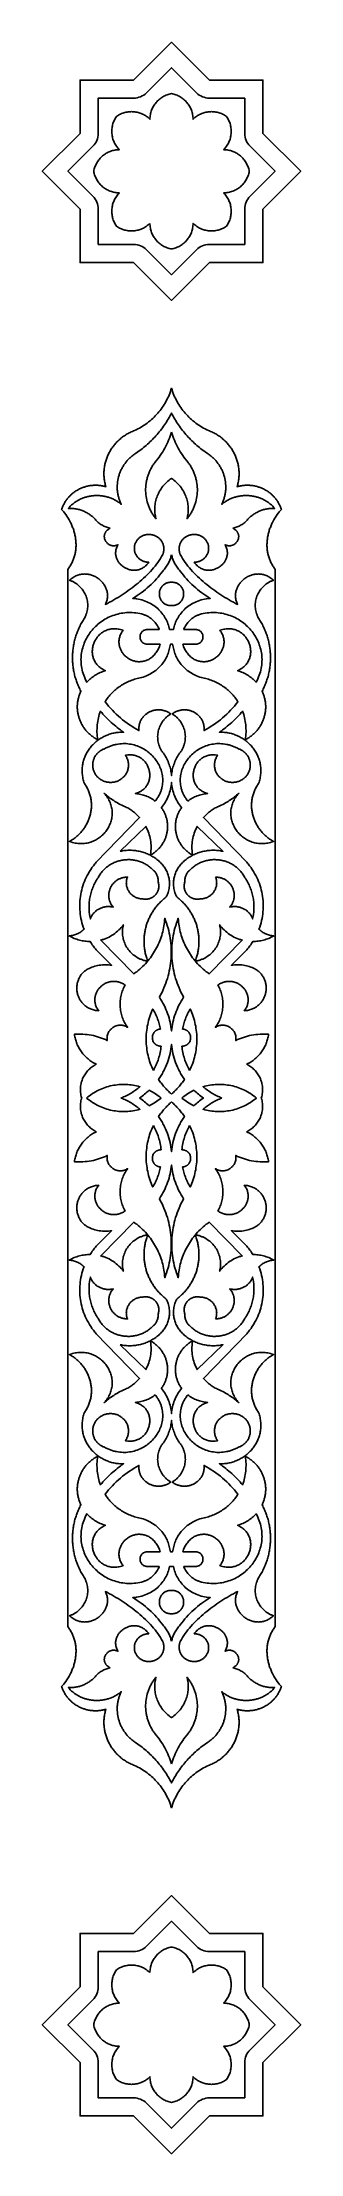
# Model space of a CAD drawing. Extents: x -50 to 50, y -409 to 409.
import ezdxf

# ---------------------------------------------------------------- set-up
doc = ezdxf.new("R2010")
doc.units = 0
doc.layers.add('COUCHE_1', color=18, linetype='CONTINUOUS')

msp = doc.modelspace()

# ---------------------------------------------------------------- linework, layer by layer
at = {"layer": 'COUCHE_1'}
for points in [[(-35.36, 344.39), (-35.36, 323.68), (-14.64, 323.68), (0, 309.04), (14.64, 323.68), (35.36, 323.68), (35.36, 344.39), (50, 359.04), (35.36, 373.68), (35.36, 394.39), (14.64, 394.39), (0, 409.04), (-14.64, 394.39), (-35.36, 394.39), (-35.36, 373.68), (-50, 359.04)], [(-8.36, 338.85), (-8.69, 338.54), (-9.03, 338.25), (-9.39, 337.97), (-9.75, 337.71), (-10.12, 337.47), (-10.5, 337.24), (-10.88, 337.03), (-11.28, 336.85), (-11.68, 336.67), (-12.09, 336.52), (-12.5, 336.38), (-12.91, 336.27), (-13.33, 336.17), (-13.76, 336.08), (-14.19, 336.02), (-14.61, 335.98), (-15.05, 335.95), (-15.48, 335.94), (-15.91, 335.95), (-16.34, 335.98), (-16.77, 336.02), (-17.2, 336.09), (-17.63, 336.17), (-18.05, 336.27), (-18.47, 336.39), (-18.89, 336.53), (-19.3, 336.69), (-19.71, 336.87), (-20.11, 337.06), (-20.5, 337.28), (-20.89, 337.51), (-21.27, 337.77), (-21.27, 337.77), (-21.53, 338.15), (-21.76, 338.53), (-21.97, 338.93), (-22.17, 339.33), (-22.35, 339.74), (-22.51, 340.15), (-22.65, 340.57), (-22.77, 340.99), (-22.87, 341.41), (-22.95, 341.84), (-23.02, 342.27), (-23.06, 342.7), (-23.09, 343.13), (-23.1, 343.56), (-23.09, 343.99), (-23.06, 344.42), (-23.02, 344.85), (-22.95, 345.28), (-22.87, 345.7), (-22.77, 346.12), (-22.65, 346.54), (-22.52, 346.95), (-22.36, 347.36), (-22.19, 347.76), (-22, 348.15), (-21.8, 348.54), (-21.57, 348.92), (-21.33, 349.29), (-21.07, 349.65), (-20.79, 350), (-20.5, 350.35), (-20.19, 350.68), (-20.64, 350.69), (-21.09, 350.72), (-21.54, 350.78), (-21.97, 350.85), (-22.41, 350.94), (-22.84, 351.05), (-23.26, 351.18), (-23.67, 351.32), (-24.07, 351.48), (-24.47, 351.66), (-24.86, 351.86), (-25.23, 352.07), (-25.6, 352.29), (-25.96, 352.54), (-26.31, 352.79), (-26.64, 353.06), (-26.97, 353.35), (-27.28, 353.65), (-27.58, 353.96), (-27.86, 354.29), (-28.13, 354.62), (-28.39, 354.97), (-28.63, 355.33), (-28.86, 355.7), (-29.07, 356.09), (-29.27, 356.48), (-29.45, 356.88), (-29.61, 357.3), (-29.76, 357.72), (-29.88, 358.15), (-29.99, 358.59), (-30.08, 359.04), (-30.08, 359.04), (-29.99, 359.49), (-29.88, 359.93), (-29.76, 360.36), (-29.61, 360.78), (-29.45, 361.19), (-29.27, 361.6), (-29.07, 361.99), (-28.86, 362.37), (-28.63, 362.74), (-28.39, 363.1), (-28.13, 363.45), (-27.86, 363.79), (-27.58, 364.12), (-27.28, 364.43), (-26.97, 364.73), (-26.64, 365.01), (-26.31, 365.28), (-25.96, 365.54), (-25.6, 365.78), (-25.23, 366.01), (-24.86, 366.22), (-24.47, 366.42), (-24.07, 366.59), (-23.67, 366.76), (-23.26, 366.9), (-22.84, 367.03), (-22.41, 367.14), (-21.97, 367.23), (-21.54, 367.3), (-21.09, 367.35), (-20.64, 367.39), (-20.19, 367.4), (-20.5, 367.73), (-20.79, 368.07), (-21.07, 368.42), (-21.33, 368.79), (-21.57, 369.16), (-21.8, 369.54), (-22, 369.92), (-22.19, 370.32), (-22.36, 370.72), (-22.52, 371.12), (-22.65, 371.54), (-22.77, 371.95), (-22.87, 372.37), (-22.95, 372.8), (-23.02, 373.22), (-23.06, 373.65), (-23.09, 374.08), (-23.1, 374.52), (-23.09, 374.95), (-23.06, 375.38), (-23.02, 375.81), (-22.95, 376.24), (-22.87, 376.67), (-22.77, 377.09), (-22.65, 377.51), (-22.51, 377.93), (-22.35, 378.34), (-22.17, 378.75), (-21.97, 379.15), (-21.76, 379.54), (-21.53, 379.93), (-21.27, 380.31), (-21.27, 380.31), (-20.89, 380.56), (-20.5, 380.8), (-20.11, 381.01), (-19.71, 381.21), (-19.3, 381.39), (-18.89, 381.54), (-18.47, 381.68), (-18.05, 381.8), (-17.63, 381.91), (-17.2, 381.99), (-16.77, 382.05), (-16.34, 382.1), (-15.91, 382.13), (-15.48, 382.14), (-15.05, 382.13), (-14.61, 382.1), (-14.19, 382.06), (-13.76, 381.99), (-13.33, 381.91), (-12.91, 381.81), (-12.5, 381.69), (-12.09, 381.56), (-11.68, 381.4), (-11.28, 381.23), (-10.88, 381.04), (-10.5, 380.84), (-10.12, 380.61), (-9.75, 380.37), (-9.39, 380.11), (-9.03, 379.83), (-8.69, 379.54), (-8.36, 379.22), (-8.35, 379.68), (-8.31, 380.13), (-8.26, 380.57), (-8.19, 381.01), (-8.1, 381.45), (-7.99, 381.87), (-7.86, 382.29), (-7.72, 382.71), (-7.56, 383.11), (-7.38, 383.51), (-7.18, 383.89), (-6.97, 384.27), (-6.74, 384.64), (-6.5, 385), (-6.25, 385.34), (-5.97, 385.68), (-5.69, 386), (-5.39, 386.32), (-5.08, 386.61), (-4.75, 386.9), (-4.42, 387.17), (-4.07, 387.43), (-3.71, 387.67), (-3.33, 387.9), (-2.95, 388.11), (-2.56, 388.31), (-2.15, 388.49), (-1.74, 388.65), (-1.32, 388.8), (-0.89, 388.92), (-0.45, 389.03), (0, 389.12), (0, 389.12), (0.45, 389.03), (0.89, 388.92), (1.32, 388.8), (1.74, 388.65), (2.15, 388.49), (2.56, 388.31), (2.95, 388.11), (3.33, 387.9), (3.71, 387.67), (4.07, 387.43), (4.42, 387.17), (4.75, 386.9), (5.08, 386.61), (5.39, 386.32), (5.69, 386), (5.97, 385.68), (6.25, 385.34), (6.5, 385), (6.74, 384.64), (6.97, 384.27), (7.18, 383.89), (7.38, 383.51), (7.56, 383.11), (7.72, 382.71), (7.86, 382.29), (7.99, 381.87), (8.1, 381.45), (8.19, 381.01), (8.26, 380.57), (8.31, 380.13), (8.35, 379.68), (8.36, 379.22), (8.69, 379.54), (9.03, 379.83), (9.39, 380.11), (9.75, 380.37), (10.12, 380.61), (10.5, 380.84), (10.88, 381.04), (11.28, 381.23), (11.68, 381.4), (12.09, 381.56), (12.5, 381.69), (12.91, 381.81), (13.33, 381.91), (13.76, 381.99), (14.19, 382.06), (14.61, 382.1), (15.05, 382.13), (15.48, 382.14), (15.91, 382.13), (16.34, 382.1), (16.77, 382.05), (17.2, 381.99), (17.63, 381.91), (18.05, 381.8), (18.47, 381.68), (18.89, 381.54), (19.3, 381.39), (19.71, 381.21), (20.11, 381.01), (20.5, 380.8), (20.89, 380.56), (21.27, 380.31), (21.27, 380.31), (21.53, 379.93), (21.76, 379.54), (21.97, 379.15), (22.17, 378.75), (22.35, 378.34), (22.51, 377.93), (22.65, 377.51), (22.77, 377.09), (22.87, 376.67), (22.95, 376.24), (23.02, 375.81), (23.06, 375.38), (23.09, 374.95), (23.1, 374.52), (23.09, 374.08), (23.06, 373.65), (23.02, 373.22), (22.95, 372.8), (22.87, 372.37), (22.77, 371.95), (22.65, 371.54), (22.52, 371.12), (22.36, 370.72), (22.19, 370.32), (22, 369.92), (21.8, 369.54), (21.57, 369.16), (21.33, 368.79), (21.07, 368.42), (20.79, 368.07), (20.5, 367.73), (20.19, 367.4), (20.64, 367.39), (21.09, 367.35), (21.54, 367.3), (21.97, 367.23), (22.41, 367.14), (22.84, 367.03), (23.26, 366.9), (23.67, 366.76), (24.07, 366.59), (24.47, 366.42), (24.86, 366.22), (25.23, 366.01), (25.6, 365.78), (25.96, 365.54), (26.31, 365.28), (26.64, 365.01), (26.97, 364.73), (27.28, 364.43), (27.58, 364.12), (27.86, 363.79), (28.13, 363.45), (28.39, 363.1), (28.63, 362.74), (28.86, 362.37), (29.07, 361.99), (29.27, 361.6), (29.45, 361.19), (29.61, 360.78), (29.76, 360.36), (29.88, 359.93), (29.99, 359.49), (30.08, 359.04), (30.08, 359.04), (29.99, 358.59), (29.88, 358.15), (29.76, 357.72), (29.61, 357.3), (29.45, 356.88), (29.27, 356.48), (29.07, 356.09), (28.86, 355.7), (28.63, 355.33), (28.39, 354.97), (28.13, 354.62), (27.86, 354.29), (27.58, 353.96), (27.28, 353.65), (26.97, 353.35), (26.64, 353.06), (26.31, 352.79), (25.96, 352.54), (25.6, 352.29), (25.23, 352.07), (24.86, 351.86), (24.47, 351.66), (24.07, 351.48), (23.67, 351.32), (23.26, 351.18), (22.84, 351.05), (22.41, 350.94), (21.97, 350.85), (21.54, 350.78), (21.09, 350.72), (20.64, 350.69), (20.19, 350.68), (20.5, 350.35), (20.79, 350), (21.07, 349.65), (21.33, 349.29), (21.57, 348.92), (21.8, 348.54), (22, 348.15), (22.19, 347.76), (22.36, 347.36), (22.52, 346.95), (22.65, 346.54), (22.77, 346.12), (22.87, 345.7), (22.95, 345.28), (23.02, 344.85), (23.06, 344.42), (23.09, 343.99), (23.1, 343.56), (23.09, 343.13), (23.06, 342.7), (23.02, 342.27), (22.95, 341.84), (22.87, 341.41), (22.77, 340.99), (22.65, 340.57), (22.51, 340.15), (22.35, 339.74), (22.17, 339.33), (21.97, 338.93), (21.76, 338.53), (21.53, 338.15), (21.27, 337.77), (21.27, 337.77), (20.89, 337.51), (20.5, 337.28), (20.11, 337.06), (19.71, 336.87), (19.3, 336.69), (18.89, 336.53), (18.47, 336.39), (18.05, 336.27), (17.63, 336.17), (17.2, 336.09), (16.77, 336.02), (16.34, 335.98), (15.91, 335.95), (15.48, 335.94), (15.05, 335.95), (14.61, 335.98), (14.19, 336.02), (13.76, 336.08), (13.33, 336.17), (12.91, 336.27), (12.5, 336.38), (12.09, 336.52), (11.68, 336.67), (11.28, 336.85), (10.88, 337.03), (10.5, 337.24), (10.12, 337.47), (9.75, 337.71), (9.39, 337.97), (9.03, 338.25), (8.69, 338.54), (8.36, 338.85), (8.35, 338.4), (8.31, 337.95), (8.26, 337.5), (8.19, 337.06), (8.1, 336.63), (7.99, 336.2), (7.86, 335.78), (7.72, 335.37), (7.56, 334.97), (7.38, 334.57), (7.18, 334.18), (6.97, 333.8), (6.74, 333.44), (6.5, 333.08), (6.25, 332.73), (5.97, 332.4), (5.69, 332.07), (5.39, 331.76), (5.08, 331.46), (4.75, 331.18), (4.42, 330.9), (4.07, 330.65), (3.71, 330.4), (3.33, 330.18), (2.95, 329.96), (2.56, 329.77), (2.15, 329.59), (1.74, 329.43), (1.32, 329.28), (0.89, 329.15), (0.45, 329.05), (0, 328.96), (0, 328.96), (-0.45, 329.05), (-0.89, 329.15), (-1.32, 329.28), (-1.74, 329.43), (-2.15, 329.59), (-2.56, 329.77), (-2.95, 329.96), (-3.33, 330.18), (-3.71, 330.4), (-4.07, 330.65), (-4.42, 330.9), (-4.75, 331.18), (-5.08, 331.46), (-5.39, 331.76), (-5.69, 332.07), (-5.97, 332.4), (-6.25, 332.73), (-6.5, 333.08), (-6.74, 333.44), (-6.97, 333.8), (-7.18, 334.18), (-7.38, 334.57), (-7.56, 334.97), (-7.72, 335.37), (-7.86, 335.78), (-7.99, 336.2), (-8.1, 336.63), (-8.19, 337.06), (-8.26, 337.5), (-8.31, 337.95), (-8.35, 338.4)], [(-40.17, 0), (-40.17, 204.76), (-39.92, 205.09), (-39.69, 205.42), (-39.46, 205.75), (-39.24, 206.09), (-39.03, 206.44), (-38.84, 206.78), (-38.65, 207.13), (-38.47, 207.48), (-38.31, 207.84), (-38.15, 208.2), (-38, 208.56), (-37.87, 208.92), (-37.74, 209.29), (-37.62, 209.65), (-37.52, 210.02), (-37.42, 210.4), (-37.33, 210.77), (-37.25, 211.15), (-37.18, 211.52), (-37.12, 211.9), (-37.07, 212.28), (-37.03, 212.66), (-36.99, 213.04), (-36.97, 213.43), (-36.95, 213.81), (-36.95, 214.2), (-36.95, 214.58), (-36.96, 214.97), (-36.98, 215.35), (-37, 215.74), (-37.04, 216.12), (-37.09, 216.51), (-37.14, 216.9), (-37.2, 217.28), (-37.27, 217.67), (-37.35, 218.05), (-37.43, 218.43), (-37.53, 218.82), (-37.63, 219.2), (-37.74, 219.58), (-37.85, 219.96), (-37.98, 220.33), (-38.11, 220.71), (-38.25, 221.08), (-38.39, 221.45), (-38.55, 221.82), (-38.71, 222.19), (-38.88, 222.56), (-39.05, 222.92), (-39.24, 223.28), (-39.62, 223.99), (-40.04, 224.69), (-40.48, 225.38), (-40.95, 226.06), (-41.44, 226.72), (-41.7, 227.04), (-41.96, 227.36), (-42.23, 227.68), (-42.5, 227.99), (-42.39, 228.31), (-42.28, 228.63), (-42.15, 228.95), (-42.02, 229.26), (-41.89, 229.57), (-41.74, 229.87), (-41.59, 230.17), (-41.43, 230.46), (-41.26, 230.75), (-41.09, 231.04), (-40.91, 231.31), (-40.72, 231.59), (-40.53, 231.85), (-40.33, 232.11), (-40.13, 232.37), (-39.91, 232.62), (-39.7, 232.87), (-39.47, 233.11), (-39.25, 233.34), (-39.01, 233.57), (-38.77, 233.79), (-38.53, 234.01), (-38.28, 234.22), (-38.03, 234.42), (-37.77, 234.62), (-37.51, 234.81), (-37.24, 235), (-36.97, 235.18), (-36.69, 235.35), (-36.41, 235.52), (-36.13, 235.68), (-35.84, 235.83), (-35.55, 235.98), (-35.25, 236.12), (-34.95, 236.25), (-34.65, 236.38), (-34.34, 236.5), (-34.04, 236.61), (-33.72, 236.71), (-33.41, 236.81), (-33.09, 236.9), (-32.78, 236.99), (-32.45, 237.06), (-32.13, 237.13), (-31.81, 237.19), (-31.48, 237.24), (-31.15, 237.29), (-30.82, 237.33), (-30.48, 237.36), (-30.15, 237.38), (-29.82, 237.4), (-29.48, 237.4), (-29.14, 237.4), (-28.8, 237.39), (-28.46, 237.37), (-28.12, 237.35), (-27.78, 237.31), (-27.44, 237.27), (-27.1, 237.22), (-26.76, 237.16), (-26.42, 237.09), (-26.08, 237.01), (-25.74, 236.93), (-25.4, 236.83), (-25.52, 237.25), (-25.63, 237.67), (-25.73, 238.09), (-25.82, 238.51), (-25.9, 238.94), (-25.97, 239.36), (-26.02, 239.78), (-26.07, 240.2), (-26.11, 240.62), (-26.13, 241.04), (-26.15, 241.46), (-26.15, 241.87), (-26.15, 242.29), (-26.13, 242.71), (-26.11, 243.12), (-26.08, 243.53), (-26.03, 243.94), (-25.98, 244.35), (-25.91, 244.76), (-25.84, 245.16), (-25.76, 245.57), (-25.66, 245.97), (-25.56, 246.37), (-25.45, 246.76), (-25.33, 247.15), (-25.2, 247.54), (-25.07, 247.93), (-24.92, 248.31), (-24.76, 248.69), (-24.6, 249.07), (-24.43, 249.44), (-24.24, 249.81), (-24.05, 250.17), (-23.85, 250.53), (-23.65, 250.88), (-23.43, 251.24), (-23.21, 251.58), (-22.97, 251.92), (-22.73, 252.26), (-22.49, 252.59), (-22.23, 252.92), (-21.97, 253.24), (-21.69, 253.55), (-21.41, 253.86), (-21.13, 254.16), (-20.83, 254.46), (-20.53, 254.75), (-20.22, 255.03), (-19.9, 255.31), (-19.58, 255.58), (-19.25, 255.85), (-18.91, 256.11), (-18.56, 256.36), (-18.21, 256.6), (-17.85, 256.83), (-17.49, 257.06), (-17.11, 257.28), (-16.73, 257.5), (-16.35, 257.7), (-15.96, 257.9), (-15.56, 258.08), (-15.15, 258.26), (-14.74, 258.44), (-14.32, 258.6), (-13.67, 258.9), (-13.03, 259.23), (-12.4, 259.57), (-11.78, 259.92), (-11.17, 260.29), (-10.57, 260.68), (-9.99, 261.08), (-9.42, 261.49), (-8.86, 261.92), (-8.31, 262.36), (-7.78, 262.82), (-7.26, 263.29), (-6.75, 263.77), (-6.26, 264.26), (-5.78, 264.77), (-5.31, 265.29), (-4.86, 265.82), (-4.42, 266.36), (-4, 266.92), (-3.6, 267.48), (-3.21, 268.06), (-2.83, 268.64), (-2.47, 269.24), (-2.13, 269.84), (-1.8, 270.46), (-1.49, 271.08), (-1.2, 271.71), (-0.93, 272.35), (-0.67, 273), (-0.43, 273.66), (-0.2, 274.33), (0, 275), (0.2, 274.33), (0.43, 273.66), (0.67, 273), (0.93, 272.35), (1.2, 271.71), (1.49, 271.08), (1.8, 270.46), (2.13, 269.84), (2.47, 269.24), (2.83, 268.64), (3.21, 268.06), (3.6, 267.48), (4, 266.92), (4.42, 266.36), (4.86, 265.82), (5.31, 265.29), (5.78, 264.77), (6.26, 264.26), (6.75, 263.77), (7.26, 263.29), (7.78, 262.82), (8.31, 262.36), (8.86, 261.92), (9.42, 261.49), (9.99, 261.08), (10.57, 260.68), (11.17, 260.29), (11.78, 259.92), (12.4, 259.57), (13.03, 259.23), (13.67, 258.9), (14.32, 258.6), (14.74, 258.44), (15.15, 258.26), (15.56, 258.08), (15.96, 257.9), (16.35, 257.7), (16.73, 257.5), (17.11, 257.28), (17.49, 257.06), (17.85, 256.83), (18.21, 256.6), (18.56, 256.36), (18.91, 256.11), (19.25, 255.85), (19.58, 255.58), (19.9, 255.31), (20.22, 255.03), (20.53, 254.75), (20.83, 254.46), (21.13, 254.16), (21.41, 253.86), (21.69, 253.55), (21.97, 253.24), (22.23, 252.92), (22.49, 252.59), (22.73, 252.26), (22.97, 251.92), (23.21, 251.58), (23.43, 251.24), (23.65, 250.88), (23.85, 250.53), (24.05, 250.17), (24.24, 249.81), (24.43, 249.44), (24.6, 249.07), (24.76, 248.69), (24.92, 248.31), (25.07, 247.93), (25.2, 247.54), (25.33, 247.15), (25.45, 246.76), (25.56, 246.37), (25.66, 245.97), (25.76, 245.57), (25.84, 245.16), (25.91, 244.76), (25.98, 244.35), (26.03, 243.94), (26.08, 243.53), (26.11, 243.12), (26.13, 242.71), (26.15, 242.29), (26.15, 241.87), (26.15, 241.46), (26.13, 241.04), (26.11, 240.62), (26.07, 240.2), (26.02, 239.78), (25.97, 239.36), (25.9, 238.94), (25.82, 238.51), (25.73, 238.09), (25.63, 237.67), (25.52, 237.25), (25.4, 236.83), (25.74, 236.93), (26.08, 237.01), (26.42, 237.09), (26.76, 237.16), (27.1, 237.22), (27.44, 237.27), (27.78, 237.31), (28.12, 237.35), (28.46, 237.37), (28.8, 237.39), (29.14, 237.4), (29.48, 237.4), (29.82, 237.4), (30.15, 237.38), (30.48, 237.36), (30.82, 237.33), (31.15, 237.29), (31.48, 237.24), (31.81, 237.19), (32.13, 237.13), (32.45, 237.06), (32.78, 236.99), (33.09, 236.9), (33.41, 236.81), (33.72, 236.71), (34.04, 236.61), (34.34, 236.5), (34.65, 236.38), (34.95, 236.25), (35.25, 236.12), (35.55, 235.98), (35.84, 235.83), (36.13, 235.68), (36.41, 235.52), (36.69, 235.35), (36.97, 235.18), (37.24, 235), (37.51, 234.81), (37.77, 234.62), (38.03, 234.42), (38.28, 234.22), (38.53, 234.01), (38.77, 233.79), (39.01, 233.57), (39.25, 233.34), (39.47, 233.11), (39.7, 232.87), (39.91, 232.62), (40.13, 232.37), (40.33, 232.11), (40.53, 231.85), (40.72, 231.59), (40.91, 231.31), (41.09, 231.04), (41.26, 230.75), (41.43, 230.46), (41.59, 230.17), (41.74, 229.87), (41.89, 229.57), (42.02, 229.26), (42.15, 228.95), (42.28, 228.63), (42.39, 228.31), (42.5, 227.99), (42.23, 227.68), (41.96, 227.36), (41.7, 227.04), (41.44, 226.72), (40.95, 226.06), (40.48, 225.38), (40.04, 224.69), (39.62, 223.99), (39.24, 223.28), (39.05, 222.92), (38.88, 222.56), (38.71, 222.19), (38.55, 221.82), (38.39, 221.45), (38.25, 221.08), (38.11, 220.71), (37.98, 220.33), (37.85, 219.96), (37.74, 219.58), (37.63, 219.2), (37.53, 218.82), (37.43, 218.43), (37.35, 218.05), (37.27, 217.67), (37.2, 217.28), (37.14, 216.9), (37.09, 216.51), (37.04, 216.12), (37, 215.74), (36.98, 215.35), (36.96, 214.97), (36.95, 214.58), (36.95, 214.2), (36.95, 213.81), (36.97, 213.43), (36.99, 213.04), (37.03, 212.66), (37.07, 212.28), (37.12, 211.9), (37.18, 211.52), (37.25, 211.15), (37.33, 210.77), (37.42, 210.4), (37.52, 210.02), (37.62, 209.65), (37.74, 209.29), (37.87, 208.92), (38, 208.56), (38.15, 208.2), (38.31, 207.84), (38.47, 207.48), (38.65, 207.13), (38.84, 206.78), (39.03, 206.44), (39.24, 206.09), (39.46, 205.75), (39.69, 205.42), (39.92, 205.09), (40.17, 204.76), (40.17, 0), (40.17, -204.76), (39.92, -205.09), (39.69, -205.42), (39.46, -205.75), (39.24, -206.09), (39.03, -206.44), (38.84, -206.78), (38.65, -207.13), (38.47, -207.48), (38.31, -207.84), (38.15, -208.2), (38, -208.56), (37.87, -208.92), (37.74, -209.29), (37.62, -209.65), (37.52, -210.02), (37.42, -210.4), (37.33, -210.77), (37.25, -211.15), (37.18, -211.52), (37.12, -211.9), (37.07, -212.28), (37.03, -212.66), (36.99, -213.04), (36.97, -213.43), (36.95, -213.81), (36.95, -214.2), (36.95, -214.58), (36.96, -214.97), (36.98, -215.35), (37, -215.74), (37.04, -216.12), (37.09, -216.51), (37.14, -216.9), (37.2, -217.28), (37.27, -217.67), (37.35, -218.05), (37.43, -218.43), (37.53, -218.82), (37.63, -219.2), (37.74, -219.58), (37.85, -219.96), (37.98, -220.33), (38.11, -220.71), (38.25, -221.08), (38.39, -221.45), (38.55, -221.82), (38.71, -222.19), (38.88, -222.56), (39.05, -222.92), (39.24, -223.28), (39.62, -223.99), (40.04, -224.69), (40.48, -225.38), (40.95, -226.06), (41.44, -226.72), (41.7, -227.04), (41.96, -227.36), (42.23, -227.68), (42.5, -227.99), (42.39, -228.31), (42.28, -228.63), (42.15, -228.95), (42.02, -229.26), (41.89, -229.57), (41.74, -229.87), (41.59, -230.17), (41.43, -230.46), (41.26, -230.75), (41.09, -231.04), (40.91, -231.31), (40.72, -231.59), (40.53, -231.85), (40.33, -232.11), (40.13, -232.37), (39.91, -232.62), (39.7, -232.87), (39.47, -233.11), (39.25, -233.34), (39.01, -233.57), (38.77, -233.79), (38.53, -234.01), (38.28, -234.22), (38.03, -234.42), (37.77, -234.62), (37.51, -234.81), (37.24, -235), (36.97, -235.18), (36.69, -235.35), (36.41, -235.52), (36.13, -235.68), (35.84, -235.83), (35.55, -235.98), (35.25, -236.12), (34.95, -236.25), (34.65, -236.38), (34.34, -236.5), (34.04, -236.61), (33.72, -236.71), (33.41, -236.81), (33.09, -236.9), (32.78, -236.99), (32.45, -237.06), (32.13, -237.13), (31.81, -237.19), (31.48, -237.24), (31.15, -237.29), (30.82, -237.33), (30.48, -237.36), (30.15, -237.38), (29.82, -237.4), (29.48, -237.4), (29.14, -237.4), (28.8, -237.39), (28.46, -237.37), (28.12, -237.35), (27.78, -237.31), (27.44, -237.27), (27.1, -237.22), (26.76, -237.16), (26.42, -237.09), (26.08, -237.01), (25.74, -236.93), (25.4, -236.83), (25.52, -237.25), (25.63, -237.67), (25.73, -238.09), (25.82, -238.51), (25.9, -238.94), (25.97, -239.36), (26.02, -239.78), (26.07, -240.2), (26.11, -240.62), (26.13, -241.04), (26.15, -241.46), (26.15, -241.87), (26.15, -242.29), (26.13, -242.71), (26.11, -243.12), (26.08, -243.53), (26.03, -243.94), (25.98, -244.35), (25.91, -244.76), (25.84, -245.16), (25.76, -245.57), (25.66, -245.97), (25.56, -246.37), (25.45, -246.76), (25.33, -247.15), (25.2, -247.54), (25.07, -247.93), (24.92, -248.31), (24.76, -248.69), (24.6, -249.07), (24.43, -249.44), (24.24, -249.81), (24.05, -250.17), (23.85, -250.53), (23.65, -250.88), (23.43, -251.24), (23.21, -251.58), (22.97, -251.92), (22.73, -252.26), (22.49, -252.59), (22.23, -252.92), (21.97, -253.24), (21.69, -253.55), (21.41, -253.86), (21.13, -254.16), (20.83, -254.46), (20.53, -254.75), (20.22, -255.03), (19.9, -255.31), (19.58, -255.58), (19.25, -255.85), (18.91, -256.11), (18.56, -256.36), (18.21, -256.6), (17.85, -256.83), (17.49, -257.06), (17.11, -257.28), (16.73, -257.5), (16.35, -257.7), (15.96, -257.9), (15.56, -258.08), (15.15, -258.26), (14.74, -258.44), (14.32, -258.6), (13.67, -258.9), (13.03, -259.23), (12.4, -259.57), (11.78, -259.92), (11.17, -260.29), (10.57, -260.68), (9.99, -261.08), (9.42, -261.49), (8.86, -261.92), (8.31, -262.36), (7.78, -262.82), (7.26, -263.29), (6.75, -263.77), (6.26, -264.26), (5.78, -264.77), (5.31, -265.29), (4.86, -265.82), (4.42, -266.36), (4, -266.92), (3.6, -267.48), (3.21, -268.06), (2.83, -268.64), (2.47, -269.24), (2.13, -269.84), (1.8, -270.46), (1.49, -271.08), (1.2, -271.71), (0.93, -272.35), (0.67, -273), (0.43, -273.66), (0.2, -274.33), (0, -275), (-0.2, -274.33), (-0.43, -273.66), (-0.67, -273), (-0.93, -272.35), (-1.2, -271.71), (-1.49, -271.08), (-1.8, -270.46), (-2.13, -269.84), (-2.47, -269.24), (-2.83, -268.64), (-3.21, -268.06), (-3.6, -267.48), (-4, -266.92), (-4.42, -266.36), (-4.86, -265.82), (-5.31, -265.29), (-5.78, -264.77), (-6.26, -264.26), (-6.75, -263.77), (-7.26, -263.29), (-7.78, -262.82), (-8.31, -262.36), (-8.86, -261.92), (-9.42, -261.49), (-9.99, -261.08), (-10.57, -260.68), (-11.17, -260.29), (-11.78, -259.92), (-12.4, -259.57), (-13.03, -259.23), (-13.67, -258.9), (-14.32, -258.6), (-14.74, -258.44), (-15.15, -258.26), (-15.56, -258.08), (-15.96, -257.9), (-16.35, -257.7), (-16.73, -257.5), (-17.11, -257.28), (-17.49, -257.06), (-17.85, -256.83), (-18.21, -256.6), (-18.56, -256.36), (-18.91, -256.11), (-19.25, -255.85), (-19.58, -255.58), (-19.9, -255.31), (-20.22, -255.03), (-20.53, -254.75), (-20.83, -254.46), (-21.13, -254.16), (-21.41, -253.86), (-21.69, -253.55), (-21.97, -253.24), (-22.23, -252.92), (-22.49, -252.59), (-22.73, -252.26), (-22.97, -251.92), (-23.21, -251.58), (-23.43, -251.24), (-23.65, -250.88), (-23.85, -250.53), (-24.05, -250.17), (-24.24, -249.81), (-24.43, -249.44), (-24.6, -249.07), (-24.76, -248.69), (-24.92, -248.31), (-25.07, -247.93), (-25.2, -247.54), (-25.33, -247.15), (-25.45, -246.76), (-25.56, -246.37), (-25.66, -245.97), (-25.76, -245.57), (-25.84, -245.16), (-25.91, -244.76), (-25.98, -244.35), (-26.03, -243.94), (-26.08, -243.53), (-26.11, -243.12), (-26.13, -242.71), (-26.15, -242.29), (-26.15, -241.87), (-26.15, -241.46), (-26.13, -241.04), (-26.11, -240.62), (-26.07, -240.2), (-26.02, -239.78), (-25.97, -239.36), (-25.9, -238.94), (-25.82, -238.51), (-25.73, -238.09), (-25.63, -237.67), (-25.52, -237.25), (-25.4, -236.83), (-25.74, -236.93), (-26.08, -237.01), (-26.42, -237.09), (-26.76, -237.16), (-27.1, -237.22), (-27.44, -237.27), (-27.78, -237.31), (-28.12, -237.35), (-28.46, -237.37), (-28.8, -237.39), (-29.14, -237.4), (-29.48, -237.4), (-29.82, -237.4), (-30.15, -237.38), (-30.48, -237.36), (-30.82, -237.33), (-31.15, -237.29), (-31.48, -237.24), (-31.81, -237.19), (-32.13, -237.13), (-32.45, -237.06), (-32.78, -236.99), (-33.09, -236.9), (-33.41, -236.81), (-33.72, -236.71), (-34.04, -236.61), (-34.34, -236.5), (-34.65, -236.38), (-34.95, -236.25), (-35.25, -236.12), (-35.55, -235.98), (-35.84, -235.83), (-36.13, -235.68), (-36.41, -235.52), (-36.69, -235.35), (-36.97, -235.18), (-37.24, -235), (-37.51, -234.81), (-37.77, -234.62), (-38.03, -234.42), (-38.28, -234.22), (-38.53, -234.01), (-38.77, -233.79), (-39.01, -233.57), (-39.25, -233.34), (-39.47, -233.11), (-39.7, -232.87), (-39.91, -232.62), (-40.13, -232.37), (-40.33, -232.11), (-40.53, -231.85), (-40.72, -231.59), (-40.91, -231.31), (-41.09, -231.04), (-41.26, -230.75), (-41.43, -230.46), (-41.59, -230.17), (-41.74, -229.87), (-41.89, -229.57), (-42.02, -229.26), (-42.15, -228.95), (-42.28, -228.63), (-42.39, -228.31), (-42.5, -227.99), (-42.23, -227.68), (-41.96, -227.36), (-41.7, -227.04), (-41.44, -226.72), (-40.95, -226.06), (-40.48, -225.38), (-40.04, -224.69), (-39.62, -223.99), (-39.24, -223.28), (-39.05, -222.92), (-38.88, -222.56), (-38.71, -222.19), (-38.55, -221.82), (-38.39, -221.45), (-38.25, -221.08), (-38.11, -220.71), (-37.98, -220.33), (-37.85, -219.96), (-37.74, -219.58), (-37.63, -219.2), (-37.53, -218.82), (-37.43, -218.43), (-37.35, -218.05), (-37.27, -217.67), (-37.2, -217.28), (-37.14, -216.9), (-37.09, -216.51), (-37.04, -216.12), (-37, -215.74), (-36.98, -215.35), (-36.96, -214.97), (-36.95, -214.58), (-36.95, -214.2), (-36.95, -213.81), (-36.97, -213.43), (-36.99, -213.04), (-37.03, -212.66), (-37.07, -212.28), (-37.12, -211.9), (-37.18, -211.52), (-37.25, -211.15), (-37.33, -210.77), (-37.42, -210.4), (-37.52, -210.02), (-37.62, -209.65), (-37.74, -209.29), (-37.87, -208.92), (-38, -208.56), (-38.15, -208.2), (-38.31, -207.84), (-38.47, -207.48), (-38.65, -207.13), (-38.84, -206.78), (-39.03, -206.44), (-39.24, -206.09), (-39.46, -205.75), (-39.69, -205.42), (-39.92, -205.09), (-40.17, -204.76)], [(-34.76, 0), (-34.91, 0.53), (-35.03, 1.06), (-35.12, 1.58), (-35.19, 2.1), (-35.24, 2.61), (-35.26, 3.12), (-35.25, 3.62), (-35.22, 4.12), (-35.18, 4.61), (-35.1, 5.09), (-35.01, 5.56), (-34.9, 6.03), (-34.76, 6.48), (-34.61, 6.93), (-34.44, 7.37), (-34.25, 7.8), (-34.04, 8.22), (-33.81, 8.63), (-33.57, 9.03), (-33.31, 9.42), (-33.04, 9.8), (-32.75, 10.16), (-32.44, 10.52), (-32.12, 10.86), (-31.79, 11.19), (-31.44, 11.5), (-31.09, 11.81), (-30.72, 12.1), (-30.34, 12.37), (-29.94, 12.63), (-29.54, 12.88), (-29.13, 13.11), (-29.56, 13.32), (-29.98, 13.55), (-30.39, 13.79), (-30.79, 14.05), (-31.18, 14.31), (-31.56, 14.58), (-31.93, 14.87), (-32.3, 15.16), (-32.65, 15.47), (-32.99, 15.78), (-33.32, 16.11), (-33.65, 16.44), (-33.96, 16.78), (-34.26, 17.14), (-34.55, 17.5), (-34.83, 17.87), (-35.09, 18.24), (-35.35, 18.63), (-35.59, 19.02), (-35.82, 19.42), (-36.04, 19.83), (-36.24, 20.24), (-36.44, 20.66), (-36.62, 21.09), (-36.78, 21.52), (-36.94, 21.96), (-37.08, 22.4), (-37.2, 22.85), (-37.31, 23.31), (-37.41, 23.76), (-37.5, 24.23), (-37.56, 24.7), (-36.74, 24.74), (-35.91, 24.76), (-35.09, 24.75), (-34.26, 24.72), (-33.44, 24.66), (-32.63, 24.57), (-31.82, 24.45), (-31.01, 24.31), (-30.21, 24.15), (-29.42, 23.95), (-28.63, 23.74), (-27.86, 23.49), (-27.09, 23.22), (-26.33, 22.93), (-25.58, 22.61), (-24.84, 22.26), (-24.88, 22.45), (-24.91, 22.64), (-24.93, 22.83), (-24.94, 23.02), (-24.95, 23.2), (-24.95, 23.39), (-24.92, 23.75), (-24.87, 24.11), (-24.79, 24.46), (-24.68, 24.8), (-24.55, 25.13), (-24.39, 25.45), (-24.21, 25.76), (-24.01, 26.05), (-23.78, 26.34), (-23.54, 26.6), (-23.28, 26.85), (-23.01, 27.08), (-22.71, 27.3), (-22.41, 27.49), (-22.09, 27.67), (-21.76, 27.82), (-21.42, 27.95), (-21.07, 28.06), (-20.71, 28.14), (-20.35, 28.2), (-19.98, 28.23), (-19.61, 28.23), (-19.42, 28.23), (-19.23, 28.21), (-19.05, 28.18), (-18.86, 28.15), (-18.67, 28.11), (-18.48, 28.07), (-18.29, 28.01), (-18.1, 27.95), (-17.92, 27.88), (-17.73, 27.8), (-17.54, 27.71), (-17.36, 27.61), (-17.17, 27.5), (-16.99, 27.39), (-17.32, 27.86), (-17.63, 28.33), (-17.92, 28.82), (-18.19, 29.31), (-18.44, 29.81), (-18.66, 30.31), (-18.87, 30.82), (-19.06, 31.34), (-19.23, 31.85), (-19.38, 32.38), (-19.51, 32.9), (-19.62, 33.43), (-19.71, 33.96), (-19.79, 34.49), (-19.84, 35.03), (-19.87, 35.56), (-19.89, 36.1), (-19.89, 36.63), (-19.87, 37.16), (-19.83, 37.7), (-19.77, 38.23), (-19.69, 38.75), (-19.6, 39.28), (-19.49, 39.8), (-19.36, 40.31), (-19.21, 40.83), (-19.04, 41.33), (-18.86, 41.83), (-18.66, 42.33), (-18.44, 42.82), (-18.21, 43.3), (-17.96, 43.77), (-18.28, 43.99), (-18.6, 44.18), (-18.92, 44.36), (-19.24, 44.52), (-19.57, 44.66), (-19.9, 44.78), (-20.22, 44.89), (-20.55, 44.98), (-20.87, 45.06), (-21.2, 45.12), (-21.52, 45.16), (-21.85, 45.19), (-22.17, 45.2), (-22.49, 45.2), (-22.8, 45.18), (-23.12, 45.15), (-23.43, 45.1), (-23.73, 45.05), (-24.04, 44.98), (-24.34, 44.89), (-24.63, 44.8), (-24.92, 44.69), (-25.21, 44.57), (-25.49, 44.44), (-25.76, 44.3), (-26.03, 44.15), (-26.29, 43.99), (-26.54, 43.81), (-26.79, 43.63), (-27.03, 43.44), (-27.26, 43.24), (-27.48, 43.03), (-27.69, 42.81), (-27.9, 42.59), (-28.09, 42.36), (-28.28, 42.12), (-28.46, 41.87), (-28.62, 41.62), (-28.78, 41.36), (-28.92, 41.09), (-29.05, 40.82), (-29.18, 40.54), (-29.28, 40.26), (-29.38, 39.98), (-29.47, 39.69), (-29.54, 39.39), (-29.59, 39.09), (-29.64, 38.79), (-29.67, 38.49), (-29.68, 38.18), (-29.68, 37.87), (-29.67, 37.56), (-29.64, 37.25), (-29.59, 36.94), (-29.53, 36.62), (-29.45, 36.31), (-29.35, 35.99), (-29.24, 35.68), (-29.11, 35.36), (-28.96, 35.05), (-28.79, 34.74), (-28.61, 34.42), (-28.4, 34.11), (-28.18, 33.81), (-28.6, 33.84), (-29.02, 33.89), (-29.42, 33.96), (-29.81, 34.03), (-30.19, 34.13), (-30.57, 34.24), (-30.93, 34.36), (-31.28, 34.49), (-31.62, 34.64), (-31.95, 34.8), (-32.27, 34.97), (-32.57, 35.15), (-32.87, 35.34), (-33.16, 35.55), (-33.43, 35.76), (-33.7, 35.98), (-33.95, 36.21), (-34.19, 36.46), (-34.43, 36.71), (-34.65, 36.96), (-34.86, 37.23), (-35.05, 37.5), (-35.24, 37.78), (-35.41, 38.07), (-35.58, 38.36), (-35.73, 38.66), (-35.87, 38.96), (-36, 39.27), (-36.12, 39.58), (-36.22, 39.89), (-36.32, 40.21), (-36.4, 40.53), (-36.47, 40.86), (-36.53, 41.18), (-36.57, 41.51), (-36.61, 41.84), (-36.63, 42.17), (-36.64, 42.5), (-36.64, 42.83), (-36.62, 43.17), (-36.59, 43.5), (-36.55, 43.82), (-36.5, 44.15), (-36.44, 44.48), (-36.36, 44.8), (-36.27, 45.12), (-36.17, 45.44), (-36.05, 45.75), (-35.93, 46.06), (-35.79, 46.37), (-35.63, 46.67), (-35.47, 46.96), (-35.29, 47.25), (-35.1, 47.53), (-34.89, 47.81), (-34.67, 48.08), (-34.44, 48.34), (-34.19, 48.6), (-33.94, 48.84), (-33.66, 49.08), (-33.38, 49.31), (-33.08, 49.53), (-32.77, 49.74), (-32.44, 49.94), (-31.91, 50.21), (-31.36, 50.45), (-30.81, 50.68), (-30.25, 50.88), (-29.68, 51.05), (-29.1, 51.21), (-28.52, 51.34), (-27.94, 51.44), (-27.35, 51.52), (-26.75, 51.58), (-26.16, 51.62), (-25.56, 51.62), (-24.96, 51.61), (-24.36, 51.57), (-23.77, 51.51), (-23.17, 51.42), (-29.1, 57.46), (-29.43, 57.84), (-29.74, 58.22), (-30.05, 58.61), (-30.35, 59), (-30.64, 59.4), (-30.92, 59.8), (-31.2, 60.21), (-31.46, 60.63), (-31.99, 60.63), (-32.52, 60.66), (-33.05, 60.7), (-33.57, 60.76), (-34.09, 60.84), (-34.61, 60.93), (-35.13, 61.04), (-35.64, 61.17), (-36.15, 61.31), (-36.65, 61.48), (-37.15, 61.65), (-37.64, 61.85), (-38.13, 62.06), (-38.6, 62.28), (-39.08, 62.53), (-39.54, 62.79), (-39.14, 62.84), (-38.73, 62.9), (-38.34, 62.98), (-37.95, 63.08), (-37.56, 63.19), (-37.18, 63.32), (-36.81, 63.46), (-36.44, 63.62), (-36.09, 63.79), (-35.74, 63.98), (-35.4, 64.18), (-35.07, 64.4), (-34.75, 64.62), (-34.44, 64.86), (-34.13, 65.12), (-33.84, 65.38), (-34.14, 66.21), (-34.41, 67.04), (-34.64, 67.87), (-34.85, 68.71), (-35.03, 69.56), (-35.18, 70.4), (-35.3, 71.25), (-35.39, 72.11), (-35.45, 72.96), (-35.49, 73.81), (-35.49, 74.67), (-35.47, 75.52), (-35.42, 76.38), (-35.34, 77.23), (-35.23, 78.07), (-35.09, 78.92), (-34.93, 79.76), (-34.74, 80.59), (-34.51, 81.42), (-34.27, 82.24), (-33.99, 83.06), (-33.68, 83.87), (-33.35, 84.66), (-32.99, 85.45), (-32.6, 86.23), (-32.18, 87), (-31.96, 87.38), (-31.74, 87.76), (-31.51, 88.14), (-31.27, 88.51), (-31.02, 88.88), (-30.77, 89.24), (-30.51, 89.6), (-30.24, 89.96), (-29.97, 90.32), (-29.69, 90.67), (-29.4, 91.02), (-29.1, 91.36), (-12.34, 108.66), (-12.65, 108.99), (-12.97, 109.32), (-13.29, 109.64), (-13.62, 109.95), (-13.96, 110.26), (-14.31, 110.55), (-14.67, 110.84), (-15.03, 111.11), (-15.41, 111.38), (-15.79, 111.64), (-16.17, 111.89), (-16.56, 112.13), (-16.96, 112.36), (-17.37, 112.58), (-17.78, 112.79), (-18.2, 112.99), (-18.74, 113.23), (-19.28, 113.49), (-19.81, 113.75), (-20.33, 114.02), (-20.85, 114.3), (-21.36, 114.6), (-21.87, 114.9), (-22.37, 115.22), (-22.86, 115.54), (-23.34, 115.88), (-23.82, 116.22), (-24.29, 116.58), (-24.75, 116.94), (-25.21, 117.31), (-25.65, 117.7), (-26.09, 118.09), (-25.71, 117.66), (-25.35, 117.22), (-25.02, 116.77), (-24.72, 116.32), (-24.44, 115.86), (-24.19, 115.4), (-23.96, 114.94), (-23.76, 114.47), (-23.58, 114), (-23.42, 113.53), (-23.29, 113.06), (-23.18, 112.58), (-23.09, 112.1), (-23.02, 111.63), (-22.98, 111.15), (-22.95, 110.68), (-22.95, 110.2), (-22.97, 109.73), (-23.01, 109.26), (-23.07, 108.8), (-23.15, 108.34), (-23.24, 107.88), (-23.36, 107.42), (-23.49, 106.98), (-23.65, 106.53), (-23.81, 106.1), (-24, 105.67), (-24.2, 105.25), (-24.42, 104.83), (-24.66, 104.43), (-24.91, 104.03), (-25.18, 103.64), (-25.46, 103.26), (-25.75, 102.9), (-26.06, 102.54), (-26.39, 102.2), (-26.72, 101.87), (-27.07, 101.55), (-27.44, 101.24), (-27.81, 100.95), (-28.2, 100.67), (-28.6, 100.4), (-29, 100.15), (-29.42, 99.92), (-29.85, 99.71), (-30.29, 99.51), (-30.74, 99.32), (-31.2, 99.16), (-31.67, 99.01), (-32.14, 98.89), (-32.63, 98.78), (-33.12, 98.69), (-33.62, 98.63), (-34.12, 98.58), (-34.63, 98.56), (-35.15, 98.55), (-35.67, 98.58), (-36.2, 98.62), (-36.74, 98.69), (-37.28, 98.78), (-37.82, 98.9), (-38.37, 99.04), (-38.92, 99.21), (-39.47, 99.4), (-39.08, 99.63), (-38.7, 99.86), (-38.33, 100.1), (-37.97, 100.34), (-37.62, 100.6), (-37.27, 100.86), (-36.94, 101.13), (-36.61, 101.4), (-36.29, 101.68), (-35.98, 101.97), (-35.68, 102.27), (-35.39, 102.57), (-35.1, 102.88), (-34.83, 103.19), (-34.56, 103.51), (-34.3, 103.84), (-34.06, 104.17), (-33.82, 104.5), (-33.59, 104.84), (-33.37, 105.18), (-33.16, 105.53), (-32.96, 105.89), (-32.76, 106.24), (-32.58, 106.6), (-32.41, 106.97), (-32.24, 107.34), (-32.09, 107.71), (-31.95, 108.08), (-31.81, 108.46), (-31.69, 108.84), (-31.57, 109.22), (-31.47, 109.6), (-31.37, 109.99), (-31.29, 110.38), (-31.21, 110.77), (-31.15, 111.16), (-31.1, 111.55), (-31.05, 111.94), (-31.02, 112.34), (-31, 112.73), (-30.98, 113.13), (-30.98, 113.52), (-30.99, 113.92), (-31.01, 114.31), (-31.04, 114.71), (-31.08, 115.1), (-31.13, 115.49), (-31.19, 115.89), (-31.27, 116.28), (-31.35, 116.67), (-31.44, 117.06), (-31.55, 117.44), (-31.67, 117.83), (-31.8, 118.21), (-31.94, 118.59), (-32.09, 118.97), (-32.25, 119.34), (-32.42, 119.71), (-32.61, 120.08), (-32.81, 120.45), (-33.01, 120.81), (-33.23, 121.17), (-33.47, 121.52), (-33.71, 121.87), (-33.87, 122.36), (-34.02, 122.84), (-34.15, 123.32), (-34.26, 123.81), (-34.35, 124.29), (-34.43, 124.77), (-34.49, 125.24), (-34.54, 125.72), (-34.57, 126.19), (-34.58, 126.66), (-34.58, 127.12), (-34.56, 127.59), (-34.52, 128.05), (-34.48, 128.5), (-34.41, 128.95), (-34.34, 129.4), (-34.25, 129.85), (-34.14, 130.28), (-34.02, 130.72), (-33.89, 131.15), (-33.74, 131.57), (-33.59, 131.99), (-33.42, 132.4), (-33.23, 132.81), (-33.04, 133.21), (-32.83, 133.61), (-32.61, 133.99), (-32.38, 134.38), (-32.14, 134.75), (-31.89, 135.12), (-31.62, 135.48), (-31.35, 135.83), (-31.07, 136.17), (-30.77, 136.51), (-30.47, 136.84), (-30.16, 137.15), (-29.84, 137.47), (-29.5, 137.77), (-29.17, 138.06), (-28.82, 138.34), (-28.46, 138.61), (-28.1, 138.88), (-27.72, 139.13), (-27.34, 139.37), (-26.96, 139.6), (-26.56, 139.83), (-26.16, 140.04), (-25.76, 140.24), (-25.34, 140.42), (-24.92, 140.6), (-24.5, 140.76), (-24.07, 140.91), (-23.63, 141.05), (-23.19, 141.18), (-22.74, 141.29), (-22.29, 141.4), (-21.84, 141.48), (-21.38, 141.56), (-20.91, 141.62), (-20.45, 141.67), (-19.98, 141.7), (-19.51, 141.72), (-19.03, 141.72), (-18.55, 141.71), (-19.17, 142.15), (-19.78, 142.61), (-20.39, 143.07), (-20.99, 143.54), (-21.58, 144.03), (-22.16, 144.52), (-22.73, 145.01), (-23.3, 145.52), (-23.86, 146.04), (-24.41, 146.56), (-24.95, 147.09), (-25.48, 147.63), (-26, 148.18), (-26.52, 148.74), (-27.02, 149.3), (-27.52, 149.87), (-27.75, 149.23), (-27.95, 148.58), (-28.14, 147.92), (-28.3, 147.25), (-28.44, 146.58), (-28.56, 145.9), (-28.66, 145.21), (-28.73, 144.52), (-28.79, 143.82), (-28.82, 143.12), (-28.84, 142.41), (-28.83, 141.7), (-28.8, 140.99), (-28.75, 140.27), (-28.68, 139.55), (-28.58, 138.82), (-28.92, 139.01), (-29.25, 139.2), (-29.57, 139.39), (-29.88, 139.59), (-30.19, 139.8), (-30.48, 140.01), (-30.78, 140.23), (-31.06, 140.45), (-31.34, 140.68), (-31.61, 140.91), (-31.88, 141.15), (-32.13, 141.4), (-32.38, 141.65), (-32.62, 141.9), (-32.86, 142.16), (-33.09, 142.42), (-33.31, 142.69), (-33.52, 142.96), (-33.73, 143.24), (-33.93, 143.52), (-34.12, 143.8), (-34.3, 144.09), (-34.48, 144.38), (-34.65, 144.67), (-34.81, 144.97), (-34.96, 145.27), (-35.11, 145.57), (-35.25, 145.88), (-35.38, 146.19), (-35.5, 146.5), (-35.62, 146.81), (-35.73, 147.13), (-35.83, 147.44), (-35.92, 147.76), (-36.01, 148.08), (-36.09, 148.41), (-36.16, 148.73), (-36.22, 149.06), (-36.28, 149.39), (-36.32, 149.72), (-36.36, 150.05), (-36.4, 150.38), (-36.42, 150.71), (-36.44, 151.04), (-36.44, 151.37), (-36.44, 151.71), (-36.44, 152.04), (-36.42, 152.37), (-36.4, 152.7), (-36.37, 153.04), (-36.33, 153.37), (-36.28, 153.7), (-36.22, 154.03), (-36.16, 154.36), (-36.09, 154.69), (-36.01, 155.02), (-35.92, 155.35), (-35.82, 155.68), (-35.72, 156), (-35.61, 156.33), (-35.49, 156.65), (-35.36, 156.97), (-35.22, 157.29), (-35.07, 157.6), (-35.3, 158.03), (-35.51, 158.46), (-35.72, 158.9), (-35.92, 159.33), (-36.11, 159.77), (-36.29, 160.22), (-36.46, 160.66), (-36.63, 161.1), (-36.79, 161.55), (-36.94, 162), (-37.08, 162.45), (-37.22, 162.91), (-37.35, 163.36), (-37.47, 163.82), (-37.58, 164.27), (-37.68, 164.73), (-37.78, 165.19), (-37.86, 165.65), (-37.94, 166.11), (-38.01, 166.57), (-38.08, 167.04), (-38.13, 167.5), (-38.18, 167.97), (-38.22, 168.43), (-38.25, 168.89), (-38.28, 169.36), (-38.3, 169.83), (-38.3, 170.29), (-38.3, 170.76), (-38.3, 171.22), (-38.28, 171.69), (-38.26, 172.15), (-38.23, 172.62), (-38.19, 173.08), (-38.14, 173.54), (-38.09, 174.01), (-38.03, 174.47), (-37.96, 174.93), (-37.88, 175.39), (-37.8, 175.85), (-37.7, 176.31), (-37.6, 176.76), (-37.49, 177.22), (-37.38, 177.67), (-37.25, 178.12), (-37.12, 178.57), (-36.98, 179.02), (-36.83, 179.47), (-36.68, 179.91), (-36.51, 180.36), (-36.34, 180.8), (-36.16, 181.24), (-35.98, 181.67), (-35.78, 182.1), (-35.58, 182.54), (-35.37, 182.96), (-35.15, 183.39), (-34.93, 183.81), (-34.7, 184.23), (-34.46, 184.65), (-34.21, 185.06), (-33.95, 185.47), (-33.69, 185.88), (-33.42, 186.29), (-33.39, 186.33), (-33.38, 186.38), (-33.37, 186.48), (-33.36, 186.58), (-33.35, 186.63), (-33.33, 186.68), (-33.21, 186.93), (-33.11, 187.19), (-33.01, 187.45), (-32.92, 187.71), (-32.76, 188.24), (-32.63, 188.77), (-32.53, 189.29), (-32.46, 189.82), (-32.42, 190.35), (-32.4, 190.88), (-32.42, 191.4), (-32.46, 191.93), (-32.53, 192.44), (-32.62, 192.96), (-32.74, 193.46), (-32.89, 193.96), (-33.06, 194.45), (-33.26, 194.93), (-33.48, 195.41), (-33.73, 195.87), (-34, 196.31), (-34.29, 196.75), (-34.6, 197.17), (-34.94, 197.58), (-35.3, 197.97), (-35.68, 198.34), (-36.08, 198.7), (-36.5, 199.04), (-36.95, 199.36), (-37.41, 199.65), (-37.89, 199.93), (-38.39, 200.18), (-38.65, 200.3), (-38.91, 200.41), (-39.18, 200.52), (-39.45, 200.62), (-39.11, 200.91), (-38.77, 201.19), (-38.42, 201.45), (-38.07, 201.68), (-37.72, 201.89), (-37.36, 202.09), (-37, 202.26), (-36.64, 202.42), (-36.28, 202.56), (-35.91, 202.67), (-35.55, 202.77), (-35.18, 202.86), (-34.82, 202.92), (-34.45, 202.97), (-34.09, 203), (-33.72, 203.02), (-33.36, 203.01), (-33, 203), (-32.65, 202.97), (-32.29, 202.92), (-31.94, 202.86), (-31.59, 202.78), (-31.25, 202.69), (-30.91, 202.59), (-30.57, 202.47), (-30.24, 202.34), (-29.92, 202.19), (-29.6, 202.04), (-29.29, 201.87), (-28.98, 201.69), (-28.68, 201.5), (-28.39, 201.3), (-28.11, 201.09), (-27.84, 200.87), (-27.57, 200.64), (-27.32, 200.4), (-27.07, 200.15), (-26.83, 199.89), (-26.61, 199.62), (-26.39, 199.35), (-26.19, 199.06), (-26, 198.77), (-25.82, 198.48), (-25.65, 198.17), (-25.5, 197.86), (-25.36, 197.54), (-25.23, 197.22), (-25.12, 196.89), (-25.02, 196.56), (-24.93, 196.22), (-24.87, 195.88), (-24.81, 195.53), (-24.78, 195.19), (-24.76, 194.83), (-24.75, 194.48), (-24.77, 194.12), (-24.8, 193.76), (-24.85, 193.39), (-24.92, 193.03), (-25.01, 192.67), (-25.11, 192.3), (-25.24, 191.93), (-25.39, 191.57), (-25.56, 191.2), (-24.74, 191.63), (-23.93, 192.07), (-23.12, 192.52), (-22.31, 192.98), (-21.5, 193.46), (-20.69, 193.95), (-19.88, 194.45), (-19.08, 194.97), (-18.28, 195.49), (-17.49, 196.03), (-16.71, 196.58), (-15.93, 197.14), (-15.16, 197.71), (-14.4, 198.29), (-13.65, 198.89), (-12.92, 199.49), (-12.19, 200.11), (-11.48, 200.73), (-10.78, 201.37), (-10.1, 202.01), (-9.43, 202.67), (-8.78, 203.34), (-8.15, 204.01), (-7.54, 204.7), (-6.94, 205.39), (-6.37, 206.1), (-5.82, 206.81), (-5.29, 207.53), (-4.78, 208.26), (-4.3, 209), (-3.84, 209.75), (-3.41, 210.51), (-3.34, 210.64), (-3.28, 210.78), (-3.18, 211.07), (-3.1, 211.37), (-3.04, 211.67), (-3, 211.98), (-2.97, 212.3), (-2.96, 212.62), (-2.96, 212.95), (-2.97, 213.23), (-3, 213.51), (-3.05, 213.79), (-3.1, 214.06), (-3.18, 214.32), (-3.26, 214.58), (-3.36, 214.84), (-3.47, 215.09), (-3.59, 215.33), (-3.72, 215.56), (-3.86, 215.79), (-4.02, 216.01), (-4.18, 216.23), (-4.36, 216.43), (-4.54, 216.63), (-4.74, 216.81), (-4.94, 216.99), (-5.15, 217.16), (-5.37, 217.32), (-5.6, 217.47), (-5.84, 217.6), (-6.08, 217.73), (-6.33, 217.85), (-6.59, 217.95), (-6.85, 218.04), (-7.12, 218.12), (-7.39, 218.19), (-7.67, 218.24), (-7.95, 218.29), (-8.24, 218.31), (-8.53, 218.33), (-8.82, 218.33), (-9.11, 218.32), (-9.39, 218.3), (-9.67, 218.26), (-9.94, 218.22), (-10.21, 218.16), (-10.47, 218.08), (-10.73, 218), (-10.98, 217.9), (-11.23, 217.8), (-11.47, 217.68), (-11.7, 217.55), (-11.93, 217.41), (-12.14, 217.26), (-12.35, 217.1), (-12.56, 216.93), (-12.75, 216.75), (-12.93, 216.56), (-13.11, 216.37), (-13.27, 216.17), (-13.43, 215.96), (-13.57, 215.74), (-13.7, 215.51), (-13.83, 215.28), (-13.94, 215.04), (-14.04, 214.8), (-14.13, 214.55), (-14.2, 214.29), (-14.26, 214.03), (-14.31, 213.77), (-14.35, 213.5), (-14.37, 213.22), (-14.38, 212.95), (-14.37, 212.67), (-14.35, 212.4), (-14.31, 212.13), (-14.26, 211.86), (-14.2, 211.6), (-14.13, 211.35), (-14.04, 211.1), (-13.94, 210.85), (-13.83, 210.62), (-13.7, 210.38), (-13.57, 210.16), (-13.43, 209.94), (-13.27, 209.73), (-13.11, 209.53), (-12.93, 209.33), (-12.75, 209.14), (-12.56, 208.97), (-12.35, 208.8), (-12.14, 208.64), (-11.93, 208.49), (-11.7, 208.35), (-11.47, 208.22), (-11.23, 208.1), (-10.98, 207.99), (-10.73, 207.9), (-10.47, 207.81), (-10.21, 207.74), (-9.94, 207.68), (-9.67, 207.63), (-9.39, 207.6), (-9.11, 207.58), (-8.82, 207.57), (-9.06, 207.24), (-9.3, 206.93), (-9.55, 206.64), (-9.81, 206.37), (-10.08, 206.12), (-10.36, 205.88), (-10.64, 205.67), (-10.92, 205.48), (-11.21, 205.3), (-11.51, 205.14), (-11.81, 205), (-12.11, 204.87), (-12.42, 204.77), (-12.73, 204.68), (-13.04, 204.6), (-13.35, 204.54), (-13.66, 204.5), (-13.98, 204.47), (-14.29, 204.46), (-14.61, 204.46), (-14.92, 204.48), (-15.23, 204.51), (-15.54, 204.56), (-15.85, 204.61), (-16.16, 204.69), (-16.46, 204.77), (-16.76, 204.87), (-17.05, 204.97), (-17.34, 205.1), (-17.63, 205.23), (-17.91, 205.37), (-18.18, 205.52), (-18.45, 205.69), (-18.71, 205.87), (-18.96, 206.05), (-19.2, 206.25), (-19.43, 206.45), (-19.66, 206.66), (-19.88, 206.89), (-20.08, 207.12), (-20.28, 207.36), (-20.46, 207.6), (-20.63, 207.86), (-20.79, 208.12), (-20.94, 208.39), (-21.07, 208.66), (-21.2, 208.94), (-21.3, 209.23), (-21.4, 209.52), (-21.47, 209.82), (-21.53, 210.12), (-21.58, 210.43), (-21.61, 210.74), (-21.62, 211.06), (-21.62, 211.38), (-21.59, 211.7), (-21.55, 212.03), (-21.49, 212.36), (-21.41, 212.69), (-21.31, 213.02), (-21.19, 213.36), (-21.05, 213.7), (-20.89, 214.03), (-20.71, 214.37), (-20.88, 214.29), (-21.05, 214.21), (-21.22, 214.14), (-21.39, 214.08), (-21.56, 214.03), (-21.73, 214), (-21.9, 213.97), (-22.07, 213.95), (-22.24, 213.93), (-22.4, 213.93), (-22.57, 213.94), (-22.73, 213.95), (-22.89, 213.97), (-23.05, 214), (-23.21, 214.03), (-23.36, 214.08), (-23.66, 214.18), (-23.95, 214.31), (-24.22, 214.47), (-24.48, 214.65), (-24.73, 214.85), (-24.95, 215.07), (-25.16, 215.31), (-25.35, 215.56), (-25.52, 215.82), (-25.66, 216.1), (-25.78, 216.39), (-25.88, 216.68), (-25.94, 216.98), (-25.98, 217.29), (-25.99, 217.44), (-25.99, 217.6), (-25.99, 217.76), (-25.97, 217.91), (-25.95, 218.07), (-25.92, 218.22), (-25.88, 218.38), (-25.83, 218.53), (-25.77, 218.68), (-25.71, 218.83), (-25.63, 218.98), (-25.55, 219.13), (-25.45, 219.28), (-25.35, 219.42), (-25.24, 219.57), (-25.11, 219.7), (-24.98, 219.84), (-24.83, 219.98), (-24.68, 220.11), (-24.51, 220.23), (-24.16, 220.51), (-23.81, 220.77), (-24.22, 220.87), (-24.63, 220.98), (-25.04, 221.11), (-25.44, 221.26), (-25.83, 221.43), (-26.22, 221.61), (-26.59, 221.8), (-26.96, 222.01), (-27.32, 222.24), (-27.67, 222.48), (-28.01, 222.73), (-28.34, 223), (-28.66, 223.28), (-28.97, 223.58), (-29.26, 223.89), (-29.55, 224.21), (-29.56, 224.23), (-29.81, 224.49), (-30.06, 224.75), (-30.33, 225), (-30.6, 225.24), (-30.87, 225.47), (-31.16, 225.69), (-31.44, 225.91), (-31.74, 226.12), (-32.04, 226.32), (-32.34, 226.51), (-32.65, 226.69), (-32.96, 226.86), (-33.28, 227.03), (-33.61, 227.19), (-33.93, 227.33), (-34.27, 227.47), (-34.6, 227.6), (-34.94, 227.72), (-35.28, 227.84), (-35.63, 227.94), (-35.98, 228.03), (-36.33, 228.11), (-36.69, 228.19), (-37.04, 228.25), (-37.4, 228.31), (-37.76, 228.35), (-38.13, 228.39), (-38.49, 228.41), (-38.86, 228.43), (-39.23, 228.44), (-39.6, 228.43), (-39.97, 228.42), (-39.71, 228.7), (-39.46, 228.97), (-39.2, 229.24), (-38.93, 229.5), (-38.65, 229.75), (-38.38, 229.99), (-38.09, 230.22), (-37.81, 230.45), (-37.51, 230.67), (-37.22, 230.88), (-36.92, 231.08), (-36.61, 231.27), (-36.3, 231.45), (-35.99, 231.63), (-35.67, 231.8), (-35.36, 231.96), (-35.03, 232.11), (-34.71, 232.25), (-34.38, 232.39), (-34.05, 232.51), (-33.72, 232.63), (-33.38, 232.74), (-33.04, 232.84), (-32.7, 232.94), (-32.36, 233.02), (-32.02, 233.1), (-31.67, 233.17), (-31.33, 233.23), (-30.98, 233.28), (-30.63, 233.33), (-30.28, 233.36), (-29.93, 233.39), (-29.58, 233.41), (-29.23, 233.42), (-28.88, 233.43), (-28.53, 233.42), (-28.18, 233.41), (-27.83, 233.39), (-27.48, 233.36), (-27.13, 233.33), (-26.78, 233.28), (-26.44, 233.23), (-26.09, 233.17), (-25.75, 233.1), (-25.41, 233.02), (-25.07, 232.93), (-24.73, 232.84), (-24.39, 232.74), (-24.06, 232.63), (-23.72, 232.51), (-23.39, 232.38), (-23.07, 232.25), (-22.74, 232.11), (-22.42, 231.96), (-22.11, 231.8), (-21.79, 231.63), (-21.48, 231.46), (-21.18, 231.27), (-20.87, 231.08), (-20.58, 230.88), (-20.28, 230.68), (-19.99, 230.46), (-19.71, 230.24), (-19.43, 230.01), (-19.58, 230.33), (-19.73, 230.65), (-19.86, 230.97), (-19.99, 231.3), (-20.11, 231.62), (-20.23, 231.95), (-20.33, 232.28), (-20.43, 232.61), (-20.52, 232.95), (-20.6, 233.28), (-20.68, 233.61), (-20.75, 233.95), (-20.8, 234.29), (-20.86, 234.62), (-20.9, 234.96), (-20.94, 235.3), (-20.96, 235.64), (-20.99, 235.97), (-21, 236.31), (-21.01, 236.65), (-21, 236.99), (-20.99, 237.33), (-20.95, 238), (-20.88, 238.67), (-20.78, 239.34), (-20.65, 240), (-20.49, 240.66), (-20.31, 241.31), (-20.2, 241.63), (-20.09, 241.95), (-19.97, 242.27), (-19.84, 242.58), (-19.71, 242.89), (-19.57, 243.2), (-19.42, 243.51), (-19.27, 243.82), (-19.11, 244.12), (-18.94, 244.42), (-18.76, 244.71), (-18.58, 245), (-18.39, 245.29), (-18.19, 245.58), (-17.99, 245.86), (-17.78, 246.14), (-17.56, 246.41), (-17.34, 246.68), (-17.11, 246.95), (-16.87, 247.21), (-16.63, 247.47), (-16.38, 247.72), (-16.12, 247.97), (-15.85, 248.21), (-15.58, 248.45), (-15.3, 248.68), (-15.02, 248.91), (-14.73, 249.13), (-14.43, 249.35), (-14.13, 249.56), (-13.56, 249.94), (-13.01, 250.33), (-12.46, 250.72), (-11.92, 251.13), (-11.38, 251.54), (-10.86, 251.96), (-10.34, 252.39), (-9.82, 252.83), (-9.32, 253.27), (-8.82, 253.72), (-8.33, 254.18), (-7.85, 254.64), (-7.38, 255.12), (-6.91, 255.6), (-6.46, 256.09), (-6.01, 256.58), (-5.57, 257.08), (-5.13, 257.59), (-4.71, 258.11), (-4.29, 258.63), (-3.89, 259.15), (-3.49, 259.69), (-3.1, 260.23), (-2.72, 260.78), (-2.35, 261.33), (-1.98, 261.89), (-1.63, 262.45), (-1.28, 263.02), (-0.95, 263.6), (-0.62, 264.18), (-0.31, 264.77), (0, 265.36), (0.31, 264.77), (0.62, 264.18), (0.95, 263.6), (1.28, 263.02), (1.63, 262.45), (1.98, 261.89), (2.35, 261.33), (2.72, 260.78), (3.1, 260.23), (3.49, 259.69), (3.89, 259.15), (4.29, 258.63), (4.71, 258.11), (5.13, 257.59), (5.57, 257.08), (6.01, 256.58), (6.46, 256.09), (6.91, 255.6), (7.38, 255.12), (7.85, 254.64), (8.33, 254.18), (8.82, 253.72), (9.32, 253.27), (9.82, 252.83), (10.34, 252.39), (10.86, 251.96), (11.38, 251.54), (11.92, 251.13), (12.46, 250.72), (13.01, 250.33), (13.56, 249.94), (14.13, 249.56), (14.43, 249.35), (14.73, 249.13), (15.02, 248.91), (15.3, 248.68), (15.58, 248.45), (15.85, 248.21), (16.12, 247.97), (16.38, 247.72), (16.63, 247.47), (16.87, 247.21), (17.11, 246.95), (17.34, 246.68), (17.56, 246.41), (17.78, 246.14), (17.99, 245.86), (18.19, 245.58), (18.39, 245.29), (18.58, 245), (18.76, 244.71), (18.94, 244.42), (19.11, 244.12), (19.27, 243.82), (19.42, 243.51), (19.57, 243.2), (19.71, 242.89), (19.84, 242.58), (19.97, 242.27), (20.09, 241.95), (20.31, 241.31), (20.49, 240.66), (20.65, 240), (20.78, 239.34), (20.88, 238.67), (20.95, 238), (20.99, 237.33), (21, 236.99), (21.01, 236.65), (21, 236.31), (20.99, 235.97), (20.96, 235.64), (20.94, 235.3), (20.9, 234.96), (20.86, 234.62), (20.8, 234.29), (20.75, 233.95), (20.68, 233.61), (20.6, 233.28), (20.52, 232.95), (20.43, 232.61), (20.33, 232.28), (20.23, 231.95), (20.11, 231.62), (19.99, 231.3), (19.86, 230.97), (19.73, 230.65), (19.58, 230.33), (19.43, 230.01), (19.71, 230.24), (19.99, 230.46), (20.28, 230.68), (20.58, 230.88), (20.87, 231.08), (21.18, 231.27), (21.48, 231.46), (21.79, 231.63), (22.11, 231.8), (22.42, 231.96), (22.74, 232.11), (23.07, 232.25), (23.39, 232.38), (23.72, 232.51), (24.06, 232.63), (24.39, 232.74), (24.73, 232.84), (25.07, 232.93), (25.41, 233.02), (25.75, 233.1), (26.09, 233.17), (26.44, 233.23), (26.78, 233.28), (27.13, 233.33), (27.48, 233.36), (27.83, 233.39), (28.18, 233.41), (28.53, 233.42), (28.88, 233.43), (29.23, 233.42), (29.58, 233.41), (29.93, 233.39), (30.28, 233.36), (30.63, 233.33), (30.98, 233.28), (31.33, 233.23), (31.67, 233.17), (32.02, 233.1), (32.36, 233.02), (32.7, 232.94), (33.04, 232.84), (33.38, 232.74), (33.72, 232.63), (34.05, 232.51), (34.38, 232.39), (34.71, 232.25), (35.03, 232.11), (35.36, 231.96), (35.67, 231.8), (35.99, 231.63), (36.3, 231.45), (36.61, 231.27), (36.92, 231.08), (37.22, 230.88), (37.51, 230.67), (37.81, 230.45), (38.09, 230.22), (38.38, 229.99), (38.65, 229.75), (38.93, 229.5), (39.2, 229.24), (39.46, 228.97), (39.71, 228.7), (39.97, 228.42), (39.6, 228.43), (39.23, 228.44), (38.86, 228.43), (38.49, 228.41), (38.13, 228.39), (37.76, 228.35), (37.4, 228.31), (37.04, 228.25), (36.69, 228.19), (36.33, 228.11), (35.98, 228.03), (35.63, 227.94), (35.28, 227.84), (34.94, 227.72), (34.6, 227.6), (34.27, 227.47), (33.93, 227.33), (33.61, 227.19), (33.28, 227.03), (32.96, 226.86), (32.65, 226.69), (32.34, 226.51), (32.04, 226.32), (31.74, 226.12), (31.44, 225.91), (31.16, 225.69), (30.87, 225.47), (30.6, 225.24), (30.33, 225), (30.06, 224.75), (29.81, 224.49), (29.56, 224.23), (29.55, 224.21), (29.26, 223.89), (28.97, 223.58), (28.66, 223.28), (28.34, 223), (28.01, 222.73), (27.67, 222.48), (27.32, 222.24), (26.96, 222.01), (26.59, 221.8), (26.22, 221.61), (25.83, 221.43), (25.44, 221.26), (25.04, 221.11), (24.63, 220.98), (24.22, 220.87), (23.81, 220.77), (24.16, 220.51), (24.51, 220.23), (24.68, 220.11), (24.83, 219.98), (24.98, 219.84), (25.11, 219.7), (25.24, 219.57), (25.35, 219.42), (25.45, 219.28), (25.55, 219.13), (25.63, 218.98), (25.71, 218.83), (25.77, 218.68), (25.83, 218.53), (25.88, 218.38), (25.92, 218.22), (25.95, 218.07), (25.97, 217.91), (25.99, 217.76), (25.99, 217.6), (25.99, 217.44), (25.98, 217.29), (25.94, 216.98), (25.88, 216.68), (25.78, 216.39), (25.66, 216.1), (25.52, 215.82), (25.35, 215.56), (25.16, 215.31), (24.95, 215.07), (24.73, 214.85), (24.48, 214.65), (24.22, 214.47), (23.95, 214.31), (23.66, 214.18), (23.51, 214.13), (23.36, 214.08), (23.21, 214.03), (23.05, 214), (22.89, 213.97), (22.73, 213.95), (22.57, 213.94), (22.4, 213.93), (22.24, 213.93), (22.07, 213.95), (21.9, 213.97), (21.73, 214), (21.56, 214.03), (21.39, 214.08), (21.22, 214.14), (21.05, 214.21), (20.88, 214.29), (20.71, 214.37), (20.89, 214.03), (21.05, 213.7), (21.19, 213.36), (21.31, 213.02), (21.41, 212.69), (21.49, 212.36), (21.55, 212.03), (21.59, 211.7), (21.62, 211.38), (21.62, 211.06), (21.61, 210.74), (21.58, 210.43), (21.53, 210.12), (21.47, 209.82), (21.4, 209.52), (21.3, 209.23), (21.2, 208.94), (21.07, 208.66), (20.94, 208.39), (20.79, 208.12), (20.63, 207.86), (20.46, 207.6), (20.28, 207.36), (20.08, 207.12), (19.88, 206.89), (19.66, 206.66), (19.43, 206.45), (19.2, 206.25), (18.96, 206.05), (18.71, 205.87), (18.45, 205.69), (18.18, 205.52), (17.91, 205.37), (17.63, 205.23), (17.34, 205.1), (17.05, 204.97), (16.76, 204.87), (16.46, 204.77), (16.16, 204.69), (15.85, 204.61), (15.54, 204.56), (15.23, 204.51), (14.92, 204.48), (14.61, 204.46), (14.29, 204.46), (13.98, 204.47), (13.66, 204.5), (13.35, 204.54), (13.04, 204.6), (12.73, 204.68), (12.42, 204.77), (12.11, 204.87), (11.81, 205), (11.51, 205.14), (11.21, 205.3), (10.92, 205.48), (10.64, 205.67), (10.36, 205.88), (10.08, 206.12), (9.81, 206.37), (9.55, 206.64), (9.3, 206.93), (9.06, 207.24), (8.82, 207.57), (9.11, 207.58), (9.39, 207.6), (9.67, 207.63), (9.94, 207.68), (10.21, 207.74), (10.47, 207.81), (10.73, 207.9), (10.98, 207.99), (11.23, 208.1), (11.47, 208.22), (11.7, 208.35), (11.93, 208.49), (12.14, 208.64), (12.35, 208.8), (12.56, 208.97), (12.75, 209.14), (12.93, 209.33), (13.11, 209.53), (13.27, 209.73), (13.43, 209.94), (13.57, 210.16), (13.7, 210.38), (13.83, 210.62), (13.94, 210.85), (14.04, 211.1), (14.13, 211.35), (14.2, 211.6), (14.26, 211.86), (14.31, 212.13), (14.35, 212.4), (14.37, 212.67), (14.38, 212.95), (14.37, 213.22), (14.35, 213.5), (14.31, 213.77), (14.26, 214.03), (14.2, 214.29), (14.13, 214.55), (14.04, 214.8), (13.94, 215.04), (13.83, 215.28), (13.7, 215.51), (13.57, 215.74), (13.43, 215.96), (13.27, 216.17), (13.11, 216.37), (12.93, 216.56), (12.75, 216.75), (12.56, 216.93), (12.35, 217.1), (12.14, 217.26), (11.93, 217.41), (11.7, 217.55), (11.47, 217.68), (11.23, 217.8), (10.98, 217.9), (10.73, 218), (10.47, 218.08), (10.21, 218.16), (9.94, 218.22), (9.67, 218.26), (9.39, 218.3), (9.11, 218.32), (8.82, 218.33), (8.53, 218.33), (8.24, 218.31), (7.95, 218.29), (7.67, 218.24), (7.39, 218.19), (7.12, 218.12), (6.85, 218.04), (6.59, 217.95), (6.33, 217.85), (6.08, 217.73), (5.84, 217.6), (5.6, 217.47), (5.37, 217.32), (5.15, 217.16), (4.94, 216.99), (4.74, 216.81), (4.54, 216.63), (4.36, 216.43), (4.18, 216.23), (4.02, 216.01), (3.86, 215.79), (3.72, 215.56), (3.59, 215.33), (3.47, 215.09), (3.36, 214.84), (3.26, 214.58), (3.18, 214.32), (3.1, 214.06), (3.05, 213.79), (3, 213.51), (2.97, 213.23), (2.96, 212.95), (2.96, 212.62), (2.97, 212.3), (3, 211.98), (3.04, 211.67), (3.1, 211.37), (3.18, 211.07), (3.28, 210.78), (3.34, 210.64), (3.41, 210.51), (3.84, 209.75), (4.3, 209), (4.78, 208.26), (5.29, 207.53), (5.82, 206.81), (6.37, 206.1), (6.94, 205.39), (7.54, 204.7), (8.15, 204.01), (8.78, 203.34), (9.43, 202.67), (10.1, 202.01), (10.78, 201.37), (11.48, 200.73), (12.19, 200.11), (12.92, 199.49), (13.65, 198.89), (14.4, 198.29), (15.16, 197.71), (15.93, 197.14), (16.71, 196.58), (17.49, 196.03), (18.28, 195.49), (19.08, 194.97), (19.88, 194.45), (20.69, 193.95), (21.5, 193.46), (22.31, 192.98), (23.12, 192.52), (23.93, 192.07), (24.74, 191.63), (25.56, 191.2), (25.39, 191.57), (25.24, 191.93), (25.11, 192.3), (25.01, 192.67), (24.92, 193.03), (24.85, 193.39), (24.8, 193.76), (24.77, 194.12), (24.75, 194.48), (24.76, 194.83), (24.78, 195.19), (24.81, 195.53), (24.87, 195.88), (24.93, 196.22), (25.02, 196.56), (25.12, 196.89), (25.23, 197.22), (25.36, 197.54), (25.5, 197.86), (25.65, 198.17), (25.82, 198.48), (26, 198.77), (26.19, 199.06), (26.39, 199.35), (26.61, 199.62), (26.83, 199.89), (27.07, 200.15), (27.32, 200.4), (27.57, 200.64), (27.84, 200.87), (28.11, 201.09), (28.39, 201.3), (28.68, 201.5), (28.98, 201.69), (29.29, 201.87), (29.6, 202.04), (29.92, 202.19), (30.24, 202.34), (30.57, 202.47), (30.91, 202.59), (31.25, 202.69), (31.59, 202.78), (31.94, 202.86), (32.29, 202.92), (32.65, 202.97), (33, 203), (33.36, 203.01), (33.72, 203.02), (34.09, 203), (34.45, 202.97), (34.82, 202.92), (35.18, 202.86), (35.55, 202.77), (35.91, 202.67), (36.28, 202.56), (36.64, 202.42), (37, 202.26), (37.36, 202.09), (37.72, 201.89), (38.07, 201.68), (38.42, 201.45), (38.77, 201.19), (39.11, 200.91), (39.45, 200.62), (39.18, 200.52), (38.91, 200.41), (38.65, 200.3), (38.39, 200.18), (37.89, 199.93), (37.41, 199.65), (36.95, 199.36), (36.5, 199.04), (36.08, 198.7), (35.68, 198.34), (35.3, 197.97), (34.94, 197.58), (34.6, 197.17), (34.29, 196.75), (34, 196.31), (33.73, 195.87), (33.48, 195.41), (33.26, 194.93), (33.06, 194.45), (32.89, 193.96), (32.74, 193.46), (32.62, 192.96), (32.53, 192.44), (32.46, 191.93), (32.42, 191.4), (32.4, 190.88), (32.42, 190.35), (32.46, 189.82), (32.53, 189.29), (32.63, 188.77), (32.76, 188.24), (32.92, 187.71), (33.01, 187.45), (33.11, 187.19), (33.21, 186.93), (33.33, 186.68), (33.36, 186.58), (33.37, 186.48), (33.38, 186.38), (33.39, 186.33), (33.42, 186.29), (33.69, 185.88), (33.95, 185.47), (34.21, 185.06), (34.46, 184.65), (34.7, 184.23), (34.93, 183.81), (35.15, 183.39), (35.37, 182.96), (35.58, 182.54), (35.78, 182.1), (35.98, 181.67), (36.16, 181.24), (36.34, 180.8), (36.51, 180.36), (36.68, 179.91), (36.83, 179.47), (36.98, 179.02), (37.12, 178.57), (37.25, 178.12), (37.38, 177.67), (37.49, 177.22), (37.6, 176.76), (37.7, 176.31), (37.8, 175.85), (37.88, 175.39), (37.96, 174.93), (38.03, 174.47), (38.09, 174.01), (38.14, 173.54), (38.19, 173.08), (38.23, 172.62), (38.26, 172.15), (38.28, 171.69), (38.3, 171.22), (38.3, 170.76), (38.3, 170.29), (38.3, 169.83), (38.28, 169.36), (38.25, 168.89), (38.22, 168.43), (38.18, 167.97), (38.13, 167.5), (38.08, 167.04), (38.01, 166.57), (37.94, 166.11), (37.86, 165.65), (37.78, 165.19), (37.68, 164.73), (37.58, 164.27), (37.47, 163.82), (37.35, 163.36), (37.22, 162.91), (37.08, 162.45), (36.94, 162), (36.79, 161.55), (36.63, 161.1), (36.46, 160.66), (36.29, 160.22), (36.11, 159.77), (35.92, 159.33), (35.72, 158.9), (35.51, 158.46), (35.3, 158.03), (35.07, 157.6), (35.22, 157.29), (35.36, 156.97), (35.49, 156.65), (35.61, 156.33), (35.72, 156), (35.82, 155.68), (35.92, 155.35), (36.01, 155.02), (36.09, 154.69), (36.16, 154.36), (36.22, 154.03), (36.28, 153.7), (36.33, 153.37), (36.37, 153.04), (36.4, 152.7), (36.42, 152.37), (36.44, 152.04), (36.44, 151.71), (36.44, 151.37), (36.44, 151.04), (36.42, 150.71), (36.4, 150.38), (36.36, 150.05), (36.32, 149.72), (36.28, 149.39), (36.22, 149.06), (36.16, 148.73), (36.09, 148.41), (36.01, 148.08), (35.92, 147.76), (35.83, 147.44), (35.73, 147.13), (35.62, 146.81), (35.5, 146.5), (35.38, 146.19), (35.25, 145.88), (35.11, 145.57), (34.96, 145.27), (34.81, 144.97), (34.65, 144.67), (34.48, 144.38), (34.3, 144.09), (34.12, 143.8), (33.93, 143.52), (33.73, 143.24), (33.52, 142.96), (33.31, 142.69), (33.09, 142.42), (32.86, 142.16), (32.62, 141.9), (32.38, 141.65), (32.13, 141.4), (31.88, 141.15), (31.61, 140.91), (31.34, 140.68), (31.06, 140.45), (30.78, 140.23), (30.48, 140.01), (30.19, 139.8), (29.88, 139.59), (29.57, 139.39), (29.25, 139.2), (28.92, 139.01), (28.58, 138.82), (28.68, 139.55), (28.75, 140.27), (28.8, 140.99), (28.83, 141.7), (28.84, 142.41), (28.82, 143.12), (28.79, 143.82), (28.73, 144.52), (28.66, 145.21), (28.56, 145.9), (28.44, 146.58), (28.3, 147.25), (28.14, 147.92), (27.95, 148.58), (27.75, 149.23), (27.52, 149.87), (27.02, 149.3), (26.52, 148.74), (26, 148.18), (25.48, 147.63), (24.95, 147.09), (24.41, 146.56), (23.86, 146.04), (23.3, 145.52), (22.73, 145.01), (22.16, 144.52), (21.58, 144.03), (20.99, 143.54), (20.39, 143.07), (19.78, 142.61), (19.17, 142.15), (18.55, 141.71), (19.03, 141.72), (19.51, 141.72), (19.98, 141.7), (20.45, 141.67), (20.91, 141.62), (21.38, 141.56), (21.84, 141.48), (22.29, 141.4), (22.74, 141.29), (23.19, 141.18), (23.63, 141.05), (24.07, 140.91), (24.5, 140.76), (24.92, 140.6), (25.34, 140.42), (25.76, 140.24), (26.16, 140.04), (26.56, 139.83), (26.96, 139.6), (27.34, 139.37), (27.72, 139.13), (28.1, 138.88), (28.46, 138.61), (28.82, 138.34), (29.17, 138.06), (29.5, 137.77), (29.84, 137.47), (30.16, 137.15), (30.47, 136.84), (30.77, 136.51), (31.07, 136.17), (31.35, 135.83), (31.62, 135.48), (31.89, 135.12), (32.14, 134.75), (32.38, 134.38), (32.61, 133.99), (32.83, 133.61), (33.04, 133.21), (33.23, 132.81), (33.42, 132.4), (33.59, 131.99), (33.74, 131.57), (33.89, 131.15), (34.02, 130.72), (34.14, 130.28), (34.25, 129.85), (34.34, 129.4), (34.41, 128.95), (34.48, 128.5), (34.52, 128.05), (34.56, 127.59), (34.58, 127.12), (34.58, 126.66), (34.57, 126.19), (34.54, 125.72), (34.49, 125.24), (34.43, 124.77), (34.35, 124.29), (34.26, 123.81), (34.15, 123.32), (34.02, 122.84), (33.87, 122.36), (33.71, 121.87), (33.47, 121.52), (33.23, 121.17), (33.01, 120.81), (32.81, 120.45), (32.61, 120.08), (32.42, 119.71), (32.25, 119.34), (32.09, 118.97), (31.94, 118.59), (31.8, 118.21), (31.67, 117.83), (31.55, 117.44), (31.44, 117.06), (31.35, 116.67), (31.27, 116.28), (31.19, 115.89), (31.13, 115.49), (31.08, 115.1), (31.04, 114.71), (31.01, 114.31), (30.99, 113.92), (30.98, 113.52), (30.98, 113.13), (31, 112.73), (31.02, 112.34), (31.05, 111.94), (31.1, 111.55), (31.15, 111.16), (31.21, 110.77), (31.29, 110.38), (31.37, 109.99), (31.47, 109.6), (31.57, 109.22), (31.69, 108.84), (31.81, 108.46), (31.95, 108.08), (32.09, 107.71), (32.24, 107.34), (32.41, 106.97), (32.58, 106.6), (32.76, 106.24), (32.96, 105.89), (33.16, 105.53), (33.37, 105.18), (33.59, 104.84), (33.82, 104.5), (34.06, 104.17), (34.3, 103.84), (34.56, 103.51), (34.83, 103.19), (35.1, 102.88), (35.39, 102.57), (35.68, 102.27), (35.98, 101.97), (36.29, 101.68), (36.61, 101.4), (36.94, 101.13), (37.27, 100.86), (37.62, 100.6), (37.97, 100.34), (38.33, 100.1), (38.7, 99.86), (39.08, 99.63), (39.47, 99.4), (38.92, 99.21), (38.37, 99.04), (37.82, 98.9), (37.28, 98.78), (36.74, 98.69), (36.2, 98.62), (35.67, 98.58), (35.15, 98.55), (34.63, 98.56), (34.12, 98.58), (33.62, 98.63), (33.12, 98.69), (32.63, 98.78), (32.14, 98.89), (31.67, 99.01), (31.2, 99.16), (30.74, 99.32), (30.29, 99.51), (29.85, 99.71), (29.42, 99.92), (29, 100.15), (28.6, 100.4), (28.2, 100.67), (27.81, 100.95), (27.44, 101.24), (27.07, 101.55), (26.72, 101.87), (26.39, 102.2), (26.06, 102.54), (25.75, 102.9), (25.46, 103.26), (25.18, 103.64), (24.91, 104.03), (24.66, 104.43), (24.42, 104.83), (24.2, 105.25), (24, 105.67), (23.81, 106.1), (23.65, 106.53), (23.49, 106.98), (23.36, 107.42), (23.24, 107.88), (23.15, 108.34), (23.07, 108.8), (23.01, 109.26), (22.97, 109.73), (22.95, 110.2), (22.95, 110.68), (22.98, 111.15), (23.02, 111.63), (23.09, 112.1), (23.18, 112.58), (23.29, 113.06), (23.42, 113.53), (23.58, 114), (23.76, 114.47), (23.96, 114.94), (24.19, 115.4), (24.44, 115.86), (24.72, 116.32), (25.02, 116.77), (25.35, 117.22), (25.71, 117.66), (26.09, 118.09), (25.65, 117.7), (25.21, 117.31), (24.75, 116.94), (24.29, 116.58), (23.82, 116.22), (23.34, 115.88), (22.86, 115.54), (22.37, 115.22), (21.87, 114.9), (21.36, 114.6), (20.85, 114.3), (20.33, 114.02), (19.81, 113.75), (19.28, 113.49), (18.74, 113.23), (18.2, 112.99), (17.78, 112.79), (17.37, 112.58), (16.96, 112.36), (16.56, 112.13), (16.17, 111.89), (15.79, 111.64), (15.41, 111.38), (15.03, 111.11), (14.67, 110.84), (14.31, 110.55), (13.96, 110.26), (13.62, 109.95), (13.29, 109.64), (12.97, 109.32), (12.65, 108.99), (12.34, 108.66), (29.1, 91.36), (29.4, 91.02), (29.69, 90.67), (29.97, 90.32), (30.24, 89.96), (30.51, 89.6), (30.77, 89.24), (31.02, 88.88), (31.27, 88.51), (31.51, 88.14), (31.74, 87.76), (32.18, 87), (32.6, 86.23), (32.99, 85.45), (33.35, 84.66), (33.68, 83.87), (33.99, 83.06), (34.27, 82.24), (34.51, 81.42), (34.74, 80.59), (34.93, 79.76), (35.09, 78.92), (35.23, 78.07), (35.34, 77.23), (35.42, 76.38), (35.47, 75.52), (35.49, 74.67), (35.49, 73.81), (35.45, 72.96), (35.39, 72.11), (35.3, 71.25), (35.18, 70.4), (35.03, 69.56), (34.85, 68.71), (34.64, 67.87), (34.41, 67.04), (34.14, 66.21), (33.84, 65.38), (34.13, 65.12), (34.44, 64.86), (34.75, 64.62), (35.07, 64.4), (35.4, 64.18), (35.74, 63.98), (36.09, 63.79), (36.44, 63.62), (36.81, 63.46), (37.18, 63.32), (37.56, 63.19), (37.95, 63.08), (38.34, 62.98), (38.73, 62.9), (39.14, 62.84), (39.54, 62.79), (39.08, 62.53), (38.6, 62.28), (38.13, 62.06), (37.64, 61.85), (37.15, 61.65), (36.65, 61.48), (36.15, 61.31), (35.64, 61.17), (35.13, 61.04), (34.61, 60.93), (34.09, 60.84), (33.57, 60.76), (33.05, 60.7), (32.52, 60.66), (31.99, 60.63), (31.46, 60.63), (31.2, 60.21), (30.92, 59.8), (30.64, 59.4), (30.35, 59), (30.05, 58.61), (29.74, 58.22), (29.43, 57.84), (29.1, 57.46), (23.17, 51.42), (23.75, 51.5), (24.34, 51.57), (24.92, 51.61), (25.51, 51.62), (26.09, 51.62), (26.67, 51.59), (27.25, 51.53), (27.83, 51.46), (28.4, 51.36), (28.97, 51.24), (29.54, 51.09), (30.09, 50.93), (30.64, 50.74), (31.19, 50.53), (31.72, 50.29), (32.25, 50.04), (32.59, 49.84), (32.91, 49.63), (33.22, 49.41), (33.52, 49.19), (33.8, 48.95), (34.07, 48.7), (34.33, 48.45), (34.57, 48.19), (34.8, 47.92), (35.01, 47.64), (35.21, 47.36), (35.4, 47.07), (35.57, 46.77), (35.73, 46.47), (35.88, 46.16), (36.01, 45.85), (36.13, 45.54), (36.24, 45.22), (36.34, 44.9), (36.42, 44.57), (36.49, 44.24), (36.54, 43.91), (36.59, 43.58), (36.62, 43.25), (36.64, 42.92), (36.64, 42.58), (36.63, 42.25), (36.61, 41.92), (36.58, 41.58), (36.54, 41.25), (36.48, 40.92), (36.41, 40.6), (36.33, 40.27), (36.24, 39.95), (36.13, 39.63), (36.02, 39.32), (35.89, 39.01), (35.75, 38.7), (35.6, 38.4), (35.43, 38.11), (35.26, 37.82), (35.07, 37.54), (34.87, 37.26), (34.66, 36.99), (34.44, 36.73), (34.21, 36.48), (33.97, 36.24), (33.71, 36), (33.45, 35.78), (33.17, 35.56), (32.88, 35.36), (32.58, 35.16), (32.27, 34.98), (31.95, 34.81), (31.62, 34.65), (31.28, 34.5), (30.93, 34.36), (30.57, 34.24), (30.2, 34.13), (29.81, 34.04), (29.42, 33.96), (29.02, 33.89), (28.6, 33.84), (28.18, 33.81), (28.4, 34.11), (28.61, 34.42), (28.79, 34.74), (28.96, 35.05), (29.11, 35.36), (29.24, 35.68), (29.35, 35.99), (29.45, 36.31), (29.53, 36.62), (29.59, 36.94), (29.64, 37.25), (29.67, 37.56), (29.68, 37.87), (29.68, 38.18), (29.67, 38.49), (29.64, 38.79), (29.59, 39.09), (29.54, 39.39), (29.47, 39.69), (29.38, 39.98), (29.28, 40.26), (29.18, 40.54), (29.05, 40.82), (28.92, 41.09), (28.78, 41.36), (28.62, 41.62), (28.46, 41.87), (28.28, 42.12), (28.09, 42.36), (27.9, 42.59), (27.69, 42.81), (27.48, 43.03), (27.26, 43.24), (27.03, 43.44), (26.79, 43.63), (26.54, 43.81), (26.29, 43.99), (26.03, 44.15), (25.76, 44.3), (25.49, 44.44), (25.21, 44.57), (24.92, 44.69), (24.63, 44.8), (24.34, 44.89), (24.04, 44.98), (23.73, 45.05), (23.43, 45.1), (23.12, 45.15), (22.8, 45.18), (22.49, 45.2), (22.17, 45.2), (21.85, 45.19), (21.52, 45.16), (21.2, 45.12), (20.87, 45.06), (20.55, 44.98), (20.22, 44.89), (19.9, 44.78), (19.57, 44.66), (19.24, 44.52), (18.92, 44.36), (18.6, 44.18), (18.28, 43.99), (17.96, 43.77), (18.21, 43.3), (18.44, 42.82), (18.66, 42.33), (18.86, 41.83), (19.04, 41.33), (19.21, 40.83), (19.36, 40.31), (19.49, 39.8), (19.6, 39.28), (19.69, 38.75), (19.77, 38.23), (19.83, 37.7), (19.87, 37.16), (19.89, 36.63), (19.89, 36.1), (19.87, 35.56), (19.84, 35.03), (19.79, 34.49), (19.71, 33.96), (19.62, 33.43), (19.51, 32.9), (19.38, 32.38), (19.23, 31.85), (19.06, 31.34), (18.87, 30.82), (18.66, 30.31), (18.44, 29.81), (18.19, 29.31), (17.92, 28.82), (17.63, 28.33), (17.32, 27.86), (16.99, 27.39), (17.17, 27.5), (17.36, 27.61), (17.54, 27.71), (17.73, 27.8), (17.92, 27.88), (18.1, 27.95), (18.29, 28.01), (18.48, 28.07), (18.67, 28.11), (18.86, 28.15), (19.05, 28.18), (19.23, 28.21), (19.61, 28.23), (19.98, 28.23), (20.35, 28.2), (20.71, 28.14), (21.07, 28.06), (21.42, 27.95), (21.76, 27.82), (22.09, 27.67), (22.41, 27.49), (22.71, 27.3), (23.01, 27.08), (23.28, 26.85), (23.54, 26.6), (23.78, 26.34), (24.01, 26.05), (24.21, 25.76), (24.39, 25.45), (24.55, 25.13), (24.68, 24.8), (24.79, 24.46), (24.87, 24.11), (24.92, 23.75), (24.94, 23.57), (24.95, 23.39), (24.95, 23.2), (24.94, 23.02), (24.93, 22.83), (24.91, 22.64), (24.88, 22.45), (24.84, 22.26), (25.58, 22.61), (26.33, 22.93), (27.09, 23.22), (27.86, 23.49), (28.63, 23.74), (29.42, 23.95), (30.21, 24.15), (31.01, 24.31), (31.82, 24.45), (32.63, 24.57), (33.44, 24.66), (34.26, 24.72), (35.09, 24.75), (35.91, 24.76), (36.74, 24.74), (37.56, 24.7), (37.5, 24.23), (37.41, 23.76), (37.31, 23.31), (37.2, 22.85), (37.08, 22.4), (36.94, 21.96), (36.78, 21.52), (36.62, 21.09), (36.44, 20.66), (36.24, 20.24), (36.04, 19.83), (35.82, 19.42), (35.59, 19.02), (35.35, 18.63), (35.09, 18.24), (34.83, 17.87), (34.55, 17.5), (34.26, 17.14), (33.96, 16.78), (33.65, 16.44), (33.32, 16.11), (32.99, 15.78), (32.65, 15.47), (32.3, 15.16), (31.93, 14.87), (31.56, 14.58), (31.18, 14.31), (30.79, 14.05), (30.39, 13.79), (29.98, 13.55), (29.56, 13.32), (29.13, 13.11), (29.54, 12.88), (29.94, 12.63), (30.34, 12.37), (30.72, 12.1), (31.09, 11.81), (31.44, 11.5), (31.79, 11.19), (32.12, 10.86), (32.44, 10.52), (32.75, 10.16), (33.04, 9.8), (33.31, 9.42), (33.57, 9.03), (33.81, 8.63), (34.04, 8.22), (34.25, 7.8), (34.44, 7.37), (34.61, 6.93), (34.76, 6.48), (34.9, 6.03), (35.01, 5.56), (35.1, 5.09), (35.18, 4.61), (35.22, 4.12), (35.25, 3.62), (35.26, 3.12), (35.24, 2.61), (35.19, 2.1), (35.12, 1.58), (35.03, 1.06), (34.91, 0.53), (34.76, 0), (34.91, -0.53), (35.03, -1.06), (35.12, -1.58), (35.19, -2.1), (35.24, -2.61), (35.26, -3.12), (35.25, -3.62), (35.22, -4.12), (35.18, -4.61), (35.1, -5.09), (35.01, -5.56), (34.9, -6.03), (34.76, -6.48), (34.61, -6.93), (34.44, -7.37), (34.25, -7.8), (34.04, -8.22), (33.81, -8.63), (33.57, -9.03), (33.31, -9.42), (33.04, -9.8), (32.75, -10.16), (32.44, -10.52), (32.12, -10.86), (31.79, -11.19), (31.44, -11.5), (31.09, -11.81), (30.72, -12.1), (30.34, -12.37), (29.94, -12.63), (29.54, -12.88), (29.13, -13.11), (29.56, -13.32), (29.98, -13.55), (30.39, -13.79), (30.79, -14.05), (31.18, -14.31), (31.56, -14.58), (31.93, -14.87), (32.3, -15.16), (32.65, -15.47), (32.99, -15.78), (33.32, -16.11), (33.65, -16.44), (33.96, -16.78), (34.26, -17.14), (34.55, -17.5), (34.83, -17.87), (35.09, -18.24), (35.35, -18.63), (35.59, -19.02), (35.82, -19.42), (36.04, -19.83), (36.24, -20.24), (36.44, -20.66), (36.62, -21.09), (36.78, -21.52), (36.94, -21.96), (37.08, -22.4), (37.2, -22.85), (37.31, -23.31), (37.41, -23.76), (37.5, -24.23), (37.56, -24.7), (36.74, -24.74), (35.91, -24.76), (35.09, -24.75), (34.26, -24.72), (33.44, -24.66), (32.63, -24.57), (31.82, -24.45), (31.01, -24.31), (30.21, -24.15), (29.42, -23.95), (28.63, -23.74), (27.86, -23.49), (27.09, -23.22), (26.33, -22.93), (25.58, -22.61), (24.84, -22.26), (24.88, -22.45), (24.91, -22.64), (24.93, -22.83), (24.94, -23.02), (24.95, -23.2), (24.95, -23.39), (24.92, -23.75), (24.87, -24.11), (24.79, -24.46), (24.68, -24.8), (24.55, -25.13), (24.39, -25.45), (24.21, -25.76), (24.01, -26.05), (23.78, -26.34), (23.54, -26.6), (23.28, -26.85), (23.01, -27.08), (22.71, -27.3), (22.41, -27.49), (22.09, -27.67), (21.76, -27.82), (21.42, -27.95), (21.07, -28.06), (20.71, -28.14), (20.35, -28.2), (19.98, -28.23), (19.61, -28.23), (19.42, -28.23), (19.23, -28.21), (19.05, -28.18), (18.86, -28.15), (18.67, -28.11), (18.48, -28.07), (18.29, -28.01), (18.1, -27.95), (17.92, -27.88), (17.73, -27.8), (17.54, -27.71), (17.36, -27.61), (17.17, -27.5), (16.99, -27.39), (17.32, -27.86), (17.63, -28.33), (17.92, -28.82), (18.19, -29.31), (18.44, -29.81), (18.66, -30.31), (18.87, -30.82), (19.06, -31.34), (19.23, -31.85), (19.38, -32.38), (19.51, -32.9), (19.62, -33.43), (19.71, -33.96), (19.79, -34.49), (19.84, -35.03), (19.87, -35.56), (19.89, -36.1), (19.89, -36.63), (19.87, -37.16), (19.83, -37.7), (19.77, -38.23), (19.69, -38.75), (19.6, -39.28), (19.49, -39.8), (19.36, -40.31), (19.21, -40.83), (19.04, -41.33), (18.86, -41.83), (18.66, -42.33), (18.44, -42.82), (18.21, -43.3), (17.96, -43.77), (18.28, -43.99), (18.6, -44.18), (18.92, -44.36), (19.24, -44.52), (19.57, -44.66), (19.9, -44.78), (20.22, -44.89), (20.55, -44.98), (20.87, -45.06), (21.2, -45.12), (21.52, -45.16), (21.85, -45.19), (22.17, -45.2), (22.49, -45.2), (22.8, -45.18), (23.12, -45.15), (23.43, -45.1), (23.73, -45.05), (24.04, -44.98), (24.34, -44.89), (24.63, -44.8), (24.92, -44.69), (25.21, -44.57), (25.49, -44.44), (25.76, -44.3), (26.03, -44.15), (26.29, -43.99), (26.54, -43.81), (26.79, -43.63), (27.03, -43.44), (27.26, -43.24), (27.48, -43.03), (27.69, -42.81), (27.9, -42.59), (28.09, -42.36), (28.28, -42.12), (28.46, -41.87), (28.62, -41.62), (28.78, -41.36), (28.92, -41.09), (29.05, -40.82), (29.18, -40.54), (29.28, -40.26), (29.38, -39.98), (29.47, -39.69), (29.54, -39.39), (29.59, -39.09), (29.64, -38.79), (29.67, -38.49), (29.68, -38.18), (29.68, -37.87), (29.67, -37.56), (29.64, -37.25), (29.59, -36.94), (29.53, -36.62), (29.45, -36.31), (29.35, -35.99), (29.24, -35.68), (29.11, -35.36), (28.96, -35.05), (28.79, -34.74), (28.61, -34.42), (28.4, -34.11), (28.18, -33.81), (28.6, -33.84), (29.02, -33.89), (29.42, -33.96), (29.81, -34.04), (30.2, -34.13), (30.57, -34.24), (30.93, -34.36), (31.28, -34.5), (31.62, -34.65), (31.95, -34.81), (32.27, -34.98), (32.58, -35.16), (32.88, -35.36), (33.17, -35.56), (33.45, -35.78), (33.71, -36), (33.97, -36.24), (34.21, -36.48), (34.44, -36.73), (34.66, -36.99), (34.87, -37.26), (35.07, -37.54), (35.26, -37.82), (35.43, -38.11), (35.6, -38.4), (35.75, -38.7), (35.89, -39.01), (36.02, -39.32), (36.13, -39.63), (36.24, -39.95), (36.33, -40.27), (36.41, -40.6), (36.48, -40.92), (36.54, -41.25), (36.58, -41.58), (36.61, -41.92), (36.63, -42.25), (36.64, -42.58), (36.64, -42.92), (36.62, -43.25), (36.59, -43.58), (36.54, -43.91), (36.49, -44.24), (36.42, -44.57), (36.34, -44.9), (36.24, -45.22), (36.13, -45.54), (36.01, -45.85), (35.88, -46.16), (35.73, -46.47), (35.57, -46.77), (35.4, -47.07), (35.21, -47.36), (35.01, -47.64), (34.8, -47.92), (34.57, -48.19), (34.33, -48.45), (34.07, -48.7), (33.8, -48.95), (33.52, -49.19), (33.22, -49.41), (32.91, -49.63), (32.59, -49.84), (32.25, -50.04), (31.72, -50.29), (31.19, -50.53), (30.64, -50.74), (30.09, -50.93), (29.54, -51.09), (28.97, -51.24), (28.4, -51.36), (27.83, -51.46), (27.25, -51.53), (26.67, -51.59), (26.09, -51.62), (25.51, -51.62), (24.92, -51.61), (24.34, -51.57), (23.75, -51.5), (23.17, -51.42), (29.1, -57.46), (29.43, -57.84), (29.74, -58.22), (30.05, -58.61), (30.35, -59), (30.64, -59.4), (30.92, -59.8), (31.2, -60.21), (31.46, -60.63), (31.99, -60.63), (32.52, -60.66), (33.05, -60.7), (33.57, -60.76), (34.09, -60.84), (34.61, -60.93), (35.13, -61.04), (35.64, -61.17), (36.15, -61.31), (36.65, -61.48), (37.15, -61.65), (37.64, -61.85), (38.13, -62.06), (38.6, -62.28), (39.08, -62.53), (39.54, -62.79), (39.14, -62.84), (38.73, -62.9), (38.34, -62.98), (37.95, -63.08), (37.56, -63.19), (37.18, -63.32), (36.81, -63.46), (36.44, -63.62), (36.09, -63.79), (35.74, -63.98), (35.4, -64.18), (35.07, -64.4), (34.75, -64.62), (34.44, -64.86), (34.13, -65.12), (33.84, -65.38), (34.14, -66.21), (34.41, -67.04), (34.64, -67.87), (34.85, -68.71), (35.03, -69.56), (35.18, -70.4), (35.3, -71.25), (35.39, -72.11), (35.45, -72.96), (35.49, -73.81), (35.49, -74.67), (35.47, -75.52), (35.42, -76.38), (35.34, -77.23), (35.23, -78.07), (35.09, -78.92), (34.93, -79.76), (34.74, -80.59), (34.51, -81.42), (34.27, -82.24), (33.99, -83.06), (33.68, -83.87), (33.35, -84.66), (32.99, -85.45), (32.6, -86.23), (32.18, -87), (31.96, -87.38), (31.74, -87.76), (31.51, -88.14), (31.27, -88.51), (31.02, -88.88), (30.77, -89.24), (30.51, -89.6), (30.24, -89.96), (29.97, -90.32), (29.69, -90.67), (29.4, -91.02), (29.1, -91.36), (12.34, -108.66), (12.65, -108.99), (12.97, -109.32), (13.29, -109.64), (13.62, -109.95), (13.96, -110.26), (14.31, -110.55), (14.67, -110.84), (15.03, -111.11), (15.41, -111.38), (15.79, -111.64), (16.17, -111.89), (16.56, -112.13), (16.96, -112.36), (17.37, -112.58), (17.78, -112.79), (18.2, -112.99), (18.74, -113.23), (19.28, -113.49), (19.81, -113.75), (20.33, -114.02), (20.85, -114.3), (21.36, -114.6), (21.87, -114.9), (22.37, -115.22), (22.86, -115.54), (23.34, -115.88), (23.82, -116.22), (24.29, -116.58), (24.75, -116.94), (25.21, -117.31), (25.65, -117.7), (26.09, -118.09), (25.71, -117.66), (25.35, -117.22), (25.02, -116.77), (24.72, -116.32), (24.44, -115.86), (24.19, -115.4), (23.96, -114.94), (23.76, -114.47), (23.58, -114), (23.42, -113.53), (23.29, -113.06), (23.18, -112.58), (23.09, -112.1), (23.02, -111.63), (22.98, -111.15), (22.95, -110.68), (22.95, -110.2), (22.97, -109.73), (23.01, -109.26), (23.07, -108.8), (23.15, -108.34), (23.24, -107.88), (23.36, -107.42), (23.49, -106.98), (23.65, -106.53), (23.81, -106.1), (24, -105.67), (24.2, -105.25), (24.42, -104.83), (24.66, -104.43), (24.91, -104.03), (25.18, -103.64), (25.46, -103.26), (25.75, -102.9), (26.06, -102.54), (26.39, -102.2), (26.72, -101.87), (27.07, -101.55), (27.44, -101.24), (27.81, -100.95), (28.2, -100.67), (28.6, -100.4), (29, -100.15), (29.42, -99.92), (29.85, -99.71), (30.29, -99.51), (30.74, -99.32), (31.2, -99.16), (31.67, -99.01), (32.14, -98.89), (32.63, -98.78), (33.12, -98.69), (33.62, -98.63), (34.12, -98.58), (34.63, -98.56), (35.15, -98.55), (35.67, -98.58), (36.2, -98.62), (36.74, -98.69), (37.28, -98.78), (37.82, -98.9), (38.37, -99.04), (38.92, -99.21), (39.47, -99.4), (39.08, -99.63), (38.7, -99.86), (38.33, -100.1), (37.97, -100.34), (37.62, -100.6), (37.27, -100.86), (36.94, -101.13), (36.61, -101.4), (36.29, -101.68), (35.98, -101.97), (35.68, -102.27), (35.39, -102.57), (35.1, -102.88), (34.83, -103.19), (34.56, -103.51), (34.3, -103.84), (34.06, -104.17), (33.82, -104.5), (33.59, -104.84), (33.37, -105.18), (33.16, -105.53), (32.96, -105.89), (32.76, -106.24), (32.58, -106.6), (32.41, -106.97), (32.24, -107.34), (32.09, -107.71), (31.95, -108.08), (31.81, -108.46), (31.69, -108.84), (31.57, -109.22), (31.47, -109.6), (31.37, -109.99), (31.29, -110.38), (31.21, -110.77), (31.15, -111.16), (31.1, -111.55), (31.05, -111.94), (31.02, -112.34), (31, -112.73), (30.98, -113.13), (30.98, -113.52), (30.99, -113.92), (31.01, -114.31), (31.04, -114.71), (31.08, -115.1), (31.13, -115.49), (31.19, -115.89), (31.27, -116.28), (31.35, -116.67), (31.44, -117.06), (31.55, -117.44), (31.67, -117.83), (31.8, -118.21), (31.94, -118.59), (32.09, -118.97), (32.25, -119.34), (32.42, -119.71), (32.61, -120.08), (32.81, -120.45), (33.01, -120.81), (33.23, -121.17), (33.47, -121.52), (33.71, -121.87), (33.87, -122.36), (34.02, -122.84), (34.15, -123.32), (34.26, -123.81), (34.35, -124.29), (34.43, -124.77), (34.49, -125.24), (34.54, -125.72), (34.57, -126.19), (34.58, -126.66), (34.58, -127.12), (34.56, -127.59), (34.52, -128.05), (34.48, -128.5), (34.41, -128.95), (34.34, -129.4), (34.25, -129.85), (34.14, -130.28), (34.02, -130.72), (33.89, -131.15), (33.74, -131.57), (33.59, -131.99), (33.42, -132.4), (33.23, -132.81), (33.04, -133.21), (32.83, -133.61), (32.61, -133.99), (32.38, -134.38), (32.14, -134.75), (31.89, -135.12), (31.62, -135.48), (31.35, -135.83), (31.07, -136.17), (30.77, -136.51), (30.47, -136.84), (30.16, -137.15), (29.84, -137.47), (29.5, -137.77), (29.17, -138.06), (28.82, -138.34), (28.46, -138.61), (28.1, -138.88), (27.72, -139.13), (27.34, -139.37), (26.96, -139.6), (26.56, -139.83), (26.16, -140.04), (25.76, -140.24), (25.34, -140.42), (24.92, -140.6), (24.5, -140.76), (24.07, -140.91), (23.63, -141.05), (23.19, -141.18), (22.74, -141.29), (22.29, -141.4), (21.84, -141.48), (21.38, -141.56), (20.91, -141.62), (20.45, -141.67), (19.98, -141.7), (19.51, -141.72), (19.03, -141.72), (18.55, -141.71), (19.17, -142.15), (19.78, -142.61), (20.39, -143.07), (20.99, -143.54), (21.58, -144.03), (22.16, -144.52), (22.73, -145.01), (23.3, -145.52), (23.86, -146.04), (24.41, -146.56), (24.95, -147.09), (25.48, -147.63), (26, -148.18), (26.52, -148.74), (27.02, -149.3), (27.52, -149.87), (27.75, -149.23), (27.95, -148.58), (28.14, -147.92), (28.3, -147.25), (28.44, -146.58), (28.56, -145.9), (28.66, -145.21), (28.73, -144.52), (28.79, -143.82), (28.82, -143.12), (28.84, -142.41), (28.83, -141.7), (28.8, -140.99), (28.75, -140.27), (28.68, -139.55), (28.58, -138.82), (28.92, -139.01), (29.25, -139.2), (29.57, -139.39), (29.88, -139.59), (30.19, -139.8), (30.48, -140.01), (30.78, -140.23), (31.06, -140.45), (31.34, -140.68), (31.61, -140.91), (31.88, -141.15), (32.13, -141.4), (32.38, -141.65), (32.62, -141.9), (32.86, -142.16), (33.09, -142.42), (33.31, -142.69), (33.52, -142.96), (33.73, -143.24), (33.93, -143.52), (34.12, -143.8), (34.3, -144.09), (34.48, -144.38), (34.65, -144.67), (34.81, -144.97), (34.96, -145.27), (35.11, -145.57), (35.25, -145.88), (35.38, -146.19), (35.5, -146.5), (35.62, -146.81), (35.73, -147.13), (35.83, -147.44), (35.92, -147.76), (36.01, -148.08), (36.09, -148.41), (36.16, -148.73), (36.22, -149.06), (36.28, -149.39), (36.32, -149.72), (36.36, -150.05), (36.4, -150.38), (36.42, -150.71), (36.44, -151.04), (36.44, -151.37), (36.44, -151.71), (36.44, -152.04), (36.42, -152.37), (36.4, -152.7), (36.37, -153.04), (36.33, -153.37), (36.28, -153.7), (36.22, -154.03), (36.16, -154.36), (36.09, -154.69), (36.01, -155.02), (35.92, -155.35), (35.82, -155.68), (35.72, -156), (35.61, -156.33), (35.49, -156.65), (35.36, -156.97), (35.22, -157.29), (35.07, -157.6), (35.3, -158.03), (35.51, -158.46), (35.72, -158.9), (35.92, -159.33), (36.11, -159.77), (36.29, -160.22), (36.46, -160.66), (36.63, -161.1), (36.79, -161.55), (36.94, -162), (37.08, -162.45), (37.22, -162.91), (37.35, -163.36), (37.47, -163.82), (37.58, -164.27), (37.68, -164.73), (37.78, -165.19), (37.86, -165.65), (37.94, -166.11), (38.01, -166.57), (38.08, -167.04), (38.13, -167.5), (38.18, -167.97), (38.22, -168.43), (38.25, -168.89), (38.28, -169.36), (38.3, -169.83), (38.3, -170.29), (38.3, -170.76), (38.3, -171.22), (38.28, -171.69), (38.26, -172.15), (38.23, -172.62), (38.19, -173.08), (38.14, -173.54), (38.09, -174.01), (38.03, -174.47), (37.96, -174.93), (37.88, -175.39), (37.8, -175.85), (37.7, -176.31), (37.6, -176.76), (37.49, -177.22), (37.38, -177.67), (37.25, -178.12), (37.12, -178.57), (36.98, -179.02), (36.83, -179.47), (36.68, -179.91), (36.51, -180.36), (36.34, -180.8), (36.16, -181.24), (35.98, -181.67), (35.78, -182.1), (35.58, -182.54), (35.37, -182.96), (35.15, -183.39), (34.93, -183.81), (34.7, -184.23), (34.46, -184.65), (34.21, -185.06), (33.95, -185.47), (33.69, -185.88), (33.42, -186.29), (33.39, -186.33), (33.38, -186.38), (33.37, -186.48), (33.36, -186.58), (33.35, -186.63), (33.33, -186.68), (33.21, -186.93), (33.11, -187.19), (33.01, -187.45), (32.92, -187.71), (32.76, -188.24), (32.63, -188.77), (32.53, -189.29), (32.46, -189.82), (32.42, -190.35), (32.4, -190.88), (32.42, -191.4), (32.46, -191.93), (32.53, -192.44), (32.62, -192.96), (32.74, -193.46), (32.89, -193.96), (33.06, -194.45), (33.26, -194.93), (33.48, -195.41), (33.73, -195.87), (34, -196.31), (34.29, -196.75), (34.6, -197.17), (34.94, -197.58), (35.3, -197.97), (35.68, -198.34), (36.08, -198.7), (36.5, -199.04), (36.95, -199.36), (37.41, -199.65), (37.89, -199.93), (38.39, -200.18), (38.65, -200.3), (38.91, -200.41), (39.18, -200.52), (39.45, -200.62), (39.11, -200.91), (38.77, -201.19), (38.42, -201.45), (38.07, -201.68), (37.72, -201.89), (37.36, -202.09), (37, -202.26), (36.64, -202.42), (36.28, -202.56), (35.91, -202.67), (35.55, -202.77), (35.18, -202.86), (34.82, -202.92), (34.45, -202.97), (34.09, -203), (33.72, -203.02), (33.36, -203.01), (33, -203), (32.65, -202.97), (32.29, -202.92), (31.94, -202.86), (31.59, -202.78), (31.25, -202.69), (30.91, -202.59), (30.57, -202.47), (30.24, -202.34), (29.92, -202.19), (29.6, -202.04), (29.29, -201.87), (28.98, -201.69), (28.68, -201.5), (28.39, -201.3), (28.11, -201.09), (27.84, -200.87), (27.57, -200.64), (27.32, -200.4), (27.07, -200.15), (26.83, -199.89), (26.61, -199.62), (26.39, -199.35), (26.19, -199.06), (26, -198.77), (25.82, -198.48), (25.65, -198.17), (25.5, -197.86), (25.36, -197.54), (25.23, -197.22), (25.12, -196.89), (25.02, -196.56), (24.93, -196.22), (24.87, -195.88), (24.81, -195.53), (24.78, -195.19), (24.76, -194.83), (24.75, -194.48), (24.77, -194.12), (24.8, -193.76), (24.85, -193.39), (24.92, -193.03), (25.01, -192.67), (25.11, -192.3), (25.24, -191.93), (25.39, -191.57), (25.56, -191.2), (24.74, -191.63), (23.93, -192.07), (23.12, -192.52), (22.31, -192.98), (21.5, -193.46), (20.69, -193.95), (19.88, -194.45), (19.08, -194.97), (18.28, -195.49), (17.49, -196.03), (16.71, -196.58), (15.93, -197.14), (15.16, -197.71), (14.4, -198.29), (13.65, -198.89), (12.92, -199.49), (12.19, -200.11), (11.48, -200.73), (10.78, -201.37), (10.1, -202.01), (9.43, -202.67), (8.78, -203.34), (8.15, -204.01), (7.54, -204.7), (6.94, -205.39), (6.37, -206.1), (5.82, -206.81), (5.29, -207.53), (4.78, -208.26), (4.3, -209), (3.84, -209.75), (3.41, -210.51), (3.34, -210.64), (3.28, -210.78), (3.18, -211.07), (3.1, -211.37), (3.04, -211.67), (3, -211.98), (2.97, -212.3), (2.96, -212.62), (2.96, -212.95), (2.97, -213.23), (3, -213.51), (3.05, -213.79), (3.1, -214.06), (3.18, -214.32), (3.26, -214.58), (3.36, -214.84), (3.47, -215.09), (3.59, -215.33), (3.72, -215.56), (3.86, -215.79), (4.02, -216.01), (4.18, -216.23), (4.36, -216.43), (4.54, -216.63), (4.74, -216.81), (4.94, -216.99), (5.15, -217.16), (5.37, -217.32), (5.6, -217.47), (5.84, -217.6), (6.08, -217.73), (6.33, -217.85), (6.59, -217.95), (6.85, -218.04), (7.12, -218.12), (7.39, -218.19), (7.67, -218.24), (7.95, -218.29), (8.24, -218.31), (8.53, -218.33), (8.82, -218.33), (9.11, -218.32), (9.39, -218.3), (9.67, -218.26), (9.94, -218.22), (10.21, -218.16), (10.47, -218.08), (10.73, -218), (10.98, -217.9), (11.23, -217.8), (11.47, -217.68), (11.7, -217.55), (11.93, -217.41), (12.14, -217.26), (12.35, -217.1), (12.56, -216.93), (12.75, -216.75), (12.93, -216.56), (13.11, -216.37), (13.27, -216.17), (13.43, -215.96), (13.57, -215.74), (13.7, -215.51), (13.83, -215.28), (13.94, -215.04), (14.04, -214.8), (14.13, -214.55), (14.2, -214.29), (14.26, -214.03), (14.31, -213.77), (14.35, -213.5), (14.37, -213.22), (14.38, -212.95), (14.37, -212.67), (14.35, -212.4), (14.31, -212.13), (14.26, -211.86), (14.2, -211.6), (14.13, -211.35), (14.04, -211.1), (13.94, -210.85), (13.83, -210.62), (13.7, -210.38), (13.57, -210.16), (13.43, -209.94), (13.27, -209.73), (13.11, -209.53), (12.93, -209.33), (12.75, -209.14), (12.56, -208.97), (12.35, -208.8), (12.14, -208.64), (11.93, -208.49), (11.7, -208.35), (11.47, -208.22), (11.23, -208.1), (10.98, -207.99), (10.73, -207.9), (10.47, -207.81), (10.21, -207.74), (9.94, -207.68), (9.67, -207.63), (9.39, -207.6), (9.11, -207.58), (8.82, -207.57), (9.06, -207.24), (9.3, -206.93), (9.55, -206.64), (9.81, -206.37), (10.08, -206.12), (10.36, -205.88), (10.64, -205.67), (10.92, -205.48), (11.21, -205.3), (11.51, -205.14), (11.81, -205), (12.11, -204.87), (12.42, -204.77), (12.73, -204.68), (13.04, -204.6), (13.35, -204.54), (13.66, -204.5), (13.98, -204.47), (14.29, -204.46), (14.61, -204.46), (14.92, -204.48), (15.23, -204.51), (15.54, -204.56), (15.85, -204.61), (16.16, -204.69), (16.46, -204.77), (16.76, -204.87), (17.05, -204.97), (17.34, -205.1), (17.63, -205.23), (17.91, -205.37), (18.18, -205.52), (18.45, -205.69), (18.71, -205.87), (18.96, -206.05), (19.2, -206.25), (19.43, -206.45), (19.66, -206.66), (19.88, -206.89), (20.08, -207.12), (20.28, -207.36), (20.46, -207.6), (20.63, -207.86), (20.79, -208.12), (20.94, -208.39), (21.07, -208.66), (21.2, -208.94), (21.3, -209.23), (21.4, -209.52), (21.47, -209.82), (21.53, -210.12), (21.58, -210.43), (21.61, -210.74), (21.62, -211.06), (21.62, -211.38), (21.59, -211.7), (21.55, -212.03), (21.49, -212.36), (21.41, -212.69), (21.31, -213.02), (21.19, -213.36), (21.05, -213.7), (20.89, -214.03), (20.71, -214.37), (20.88, -214.29), (21.05, -214.21), (21.22, -214.14), (21.39, -214.08), (21.56, -214.03), (21.73, -214), (21.9, -213.97), (22.07, -213.95), (22.24, -213.93), (22.4, -213.93), (22.57, -213.94), (22.73, -213.95), (22.89, -213.97), (23.05, -214), (23.21, -214.03), (23.36, -214.08), (23.66, -214.18), (23.95, -214.31), (24.22, -214.47), (24.48, -214.65), (24.73, -214.85), (24.95, -215.07), (25.16, -215.31), (25.35, -215.56), (25.52, -215.82), (25.66, -216.1), (25.78, -216.39), (25.88, -216.68), (25.94, -216.98), (25.98, -217.29), (25.99, -217.44), (25.99, -217.6), (25.99, -217.76), (25.97, -217.91), (25.95, -218.07), (25.92, -218.22), (25.88, -218.38), (25.83, -218.53), (25.77, -218.68), (25.71, -218.83), (25.63, -218.98), (25.55, -219.13), (25.45, -219.28), (25.35, -219.42), (25.24, -219.57), (25.11, -219.7), (24.98, -219.84), (24.83, -219.98), (24.68, -220.11), (24.51, -220.23), (24.16, -220.51), (23.81, -220.77), (24.22, -220.87), (24.63, -220.98), (25.04, -221.11), (25.44, -221.26), (25.83, -221.43), (26.22, -221.61), (26.59, -221.8), (26.96, -222.01), (27.32, -222.24), (27.67, -222.48), (28.01, -222.73), (28.34, -223), (28.66, -223.28), (28.97, -223.58), (29.26, -223.89), (29.55, -224.21), (29.56, -224.23), (29.81, -224.49), (30.06, -224.75), (30.33, -225), (30.6, -225.24), (30.87, -225.47), (31.16, -225.69), (31.44, -225.91), (31.74, -226.12), (32.04, -226.32), (32.34, -226.51), (32.65, -226.69), (32.96, -226.86), (33.28, -227.03), (33.61, -227.19), (33.93, -227.33), (34.27, -227.47), (34.6, -227.6), (34.94, -227.72), (35.28, -227.84), (35.63, -227.94), (35.98, -228.03), (36.33, -228.11), (36.69, -228.19), (37.04, -228.25), (37.4, -228.31), (37.76, -228.35), (38.13, -228.39), (38.49, -228.41), (38.86, -228.43), (39.23, -228.44), (39.6, -228.43), (39.97, -228.42), (39.71, -228.7), (39.46, -228.97), (39.2, -229.24), (38.93, -229.5), (38.65, -229.75), (38.38, -229.99), (38.09, -230.22), (37.81, -230.45), (37.51, -230.67), (37.22, -230.88), (36.92, -231.08), (36.61, -231.27), (36.3, -231.45), (35.99, -231.63), (35.67, -231.8), (35.36, -231.96), (35.03, -232.11), (34.71, -232.25), (34.38, -232.39), (34.05, -232.51), (33.72, -232.63), (33.38, -232.74), (33.04, -232.84), (32.7, -232.94), (32.36, -233.02), (32.02, -233.1), (31.67, -233.17), (31.33, -233.23), (30.98, -233.28), (30.63, -233.33), (30.28, -233.36), (29.93, -233.39), (29.58, -233.41), (29.23, -233.42), (28.88, -233.43), (28.53, -233.42), (28.18, -233.41), (27.83, -233.39), (27.48, -233.36), (27.13, -233.33), (26.78, -233.28), (26.44, -233.23), (26.09, -233.17), (25.75, -233.1), (25.41, -233.02), (25.07, -232.93), (24.73, -232.84), (24.39, -232.74), (24.06, -232.63), (23.72, -232.51), (23.39, -232.38), (23.07, -232.25), (22.74, -232.11), (22.42, -231.96), (22.11, -231.8), (21.79, -231.63), (21.48, -231.46), (21.18, -231.27), (20.87, -231.08), (20.58, -230.88), (20.28, -230.68), (19.99, -230.46), (19.71, -230.24), (19.43, -230.01), (19.58, -230.33), (19.73, -230.65), (19.86, -230.97), (19.99, -231.3), (20.11, -231.62), (20.23, -231.95), (20.33, -232.28), (20.43, -232.61), (20.52, -232.95), (20.6, -233.28), (20.68, -233.61), (20.75, -233.95), (20.8, -234.29), (20.86, -234.62), (20.9, -234.96), (20.94, -235.3), (20.96, -235.64), (20.99, -235.97), (21, -236.31), (21.01, -236.65), (21, -236.99), (20.99, -237.33), (20.95, -238), (20.88, -238.67), (20.78, -239.34), (20.65, -240), (20.49, -240.66), (20.31, -241.31), (20.2, -241.63), (20.09, -241.95), (19.97, -242.27), (19.84, -242.58), (19.71, -242.89), (19.57, -243.2), (19.42, -243.51), (19.27, -243.82), (19.11, -244.12), (18.94, -244.42), (18.76, -244.71), (18.58, -245), (18.39, -245.29), (18.19, -245.58), (17.99, -245.86), (17.78, -246.14), (17.56, -246.41), (17.34, -246.68), (17.11, -246.95), (16.87, -247.21), (16.63, -247.47), (16.38, -247.72), (16.12, -247.97), (15.85, -248.21), (15.58, -248.45), (15.3, -248.68), (15.02, -248.91), (14.73, -249.13), (14.43, -249.35), (14.13, -249.56), (13.56, -249.94), (13.01, -250.33), (12.46, -250.72), (11.92, -251.13), (11.38, -251.54), (10.86, -251.96), (10.34, -252.39), (9.82, -252.83), (9.32, -253.27), (8.82, -253.72), (8.33, -254.18), (7.85, -254.64), (7.38, -255.12), (6.91, -255.6), (6.46, -256.09), (6.01, -256.58), (5.57, -257.08), (5.13, -257.59), (4.71, -258.11), (4.29, -258.63), (3.89, -259.15), (3.49, -259.69), (3.1, -260.23), (2.72, -260.78), (2.35, -261.33), (1.98, -261.89), (1.63, -262.45), (1.28, -263.02), (0.95, -263.6), (0.62, -264.18), (0.31, -264.77), (0, -265.36), (-0.31, -264.77), (-0.62, -264.18), (-0.95, -263.6), (-1.28, -263.02), (-1.63, -262.45), (-1.98, -261.89), (-2.35, -261.33), (-2.72, -260.78), (-3.1, -260.23), (-3.49, -259.69), (-3.89, -259.15), (-4.29, -258.63), (-4.71, -258.11), (-5.13, -257.59), (-5.57, -257.08), (-6.01, -256.58), (-6.46, -256.09), (-6.91, -255.6), (-7.38, -255.12), (-7.85, -254.64), (-8.33, -254.18), (-8.82, -253.72), (-9.32, -253.27), (-9.82, -252.83), (-10.34, -252.39), (-10.86, -251.96), (-11.38, -251.54), (-11.92, -251.13), (-12.46, -250.72), (-13.01, -250.33), (-13.56, -249.94), (-14.13, -249.56), (-14.43, -249.35), (-14.73, -249.13), (-15.02, -248.91), (-15.3, -248.68), (-15.58, -248.45), (-15.85, -248.21), (-16.12, -247.97), (-16.38, -247.72), (-16.63, -247.47), (-16.87, -247.21), (-17.11, -246.95), (-17.34, -246.68), (-17.56, -246.41), (-17.78, -246.14), (-17.99, -245.86), (-18.19, -245.58), (-18.39, -245.29), (-18.58, -245), (-18.76, -244.71), (-18.94, -244.42), (-19.11, -244.12), (-19.27, -243.82), (-19.42, -243.51), (-19.57, -243.2), (-19.71, -242.89), (-19.84, -242.58), (-19.97, -242.27), (-20.09, -241.95), (-20.31, -241.31), (-20.49, -240.66), (-20.65, -240), (-20.78, -239.34), (-20.88, -238.67), (-20.95, -238), (-20.99, -237.33), (-21, -236.99), (-21.01, -236.65), (-21, -236.31), (-20.99, -235.97), (-20.96, -235.64), (-20.94, -235.3), (-20.9, -234.96), (-20.86, -234.62), (-20.8, -234.29), (-20.75, -233.95), (-20.68, -233.61), (-20.6, -233.28), (-20.52, -232.95), (-20.43, -232.61), (-20.33, -232.28), (-20.23, -231.95), (-20.11, -231.62), (-19.99, -231.3), (-19.86, -230.97), (-19.73, -230.65), (-19.58, -230.33), (-19.43, -230.01), (-19.71, -230.24), (-19.99, -230.46), (-20.28, -230.68), (-20.58, -230.88), (-20.87, -231.08), (-21.18, -231.27), (-21.48, -231.46), (-21.79, -231.63), (-22.11, -231.8), (-22.42, -231.96), (-22.74, -232.11), (-23.07, -232.25), (-23.39, -232.38), (-23.72, -232.51), (-24.06, -232.63), (-24.39, -232.74), (-24.73, -232.84), (-25.07, -232.93), (-25.41, -233.02), (-25.75, -233.1), (-26.09, -233.17), (-26.44, -233.23), (-26.78, -233.28), (-27.13, -233.33), (-27.48, -233.36), (-27.83, -233.39), (-28.18, -233.41), (-28.53, -233.42), (-28.88, -233.43), (-29.23, -233.42), (-29.58, -233.41), (-29.93, -233.39), (-30.28, -233.36), (-30.63, -233.33), (-30.98, -233.28), (-31.33, -233.23), (-31.67, -233.17), (-32.02, -233.1), (-32.36, -233.02), (-32.7, -232.94), (-33.04, -232.84), (-33.38, -232.74), (-33.72, -232.63), (-34.05, -232.51), (-34.38, -232.39), (-34.71, -232.25), (-35.03, -232.11), (-35.36, -231.96), (-35.67, -231.8), (-35.99, -231.63), (-36.3, -231.45), (-36.61, -231.27), (-36.92, -231.08), (-37.22, -230.88), (-37.51, -230.67), (-37.81, -230.45), (-38.09, -230.22), (-38.38, -229.99), (-38.65, -229.75), (-38.93, -229.5), (-39.2, -229.24), (-39.46, -228.97), (-39.71, -228.7), (-39.97, -228.42), (-39.6, -228.43), (-39.23, -228.44), (-38.86, -228.43), (-38.49, -228.41), (-38.13, -228.39), (-37.76, -228.35), (-37.4, -228.31), (-37.04, -228.25), (-36.69, -228.19), (-36.33, -228.11), (-35.98, -228.03), (-35.63, -227.94), (-35.28, -227.84), (-34.94, -227.72), (-34.6, -227.6), (-34.27, -227.47), (-33.93, -227.33), (-33.61, -227.19), (-33.28, -227.03), (-32.96, -226.86), (-32.65, -226.69), (-32.34, -226.51), (-32.04, -226.32), (-31.74, -226.12), (-31.44, -225.91), (-31.16, -225.69), (-30.87, -225.47), (-30.6, -225.24), (-30.33, -225), (-30.06, -224.75), (-29.81, -224.49), (-29.56, -224.23), (-29.55, -224.21), (-29.26, -223.89), (-28.97, -223.58), (-28.66, -223.28), (-28.34, -223), (-28.01, -222.73), (-27.67, -222.48), (-27.32, -222.24), (-26.96, -222.01), (-26.59, -221.8), (-26.22, -221.61), (-25.83, -221.43), (-25.44, -221.26), (-25.04, -221.11), (-24.63, -220.98), (-24.22, -220.87), (-23.81, -220.77), (-24.16, -220.51), (-24.51, -220.23), (-24.68, -220.11), (-24.83, -219.98), (-24.98, -219.84), (-25.11, -219.7), (-25.24, -219.57), (-25.35, -219.42), (-25.45, -219.28), (-25.55, -219.13), (-25.63, -218.98), (-25.71, -218.83), (-25.77, -218.68), (-25.83, -218.53), (-25.88, -218.38), (-25.92, -218.22), (-25.95, -218.07), (-25.97, -217.91), (-25.99, -217.76), (-25.99, -217.6), (-25.99, -217.44), (-25.98, -217.29), (-25.94, -216.98), (-25.88, -216.68), (-25.78, -216.39), (-25.66, -216.1), (-25.52, -215.82), (-25.35, -215.56), (-25.16, -215.31), (-24.95, -215.07), (-24.73, -214.85), (-24.48, -214.65), (-24.22, -214.47), (-23.95, -214.31), (-23.66, -214.18), (-23.51, -214.13), (-23.36, -214.08), (-23.21, -214.03), (-23.05, -214), (-22.89, -213.97), (-22.73, -213.95), (-22.57, -213.94), (-22.4, -213.93), (-22.24, -213.93), (-22.07, -213.95), (-21.9, -213.97), (-21.73, -214), (-21.56, -214.03), (-21.39, -214.08), (-21.22, -214.14), (-21.05, -214.21), (-20.88, -214.29), (-20.71, -214.37), (-20.89, -214.03), (-21.05, -213.7), (-21.19, -213.36), (-21.31, -213.02), (-21.41, -212.69), (-21.49, -212.36), (-21.55, -212.03), (-21.59, -211.7), (-21.62, -211.38), (-21.62, -211.06), (-21.61, -210.74), (-21.58, -210.43), (-21.53, -210.12), (-21.47, -209.82), (-21.4, -209.52), (-21.3, -209.23), (-21.2, -208.94), (-21.07, -208.66), (-20.94, -208.39), (-20.79, -208.12), (-20.63, -207.86), (-20.46, -207.6), (-20.28, -207.36), (-20.08, -207.12), (-19.88, -206.89), (-19.66, -206.66), (-19.43, -206.45), (-19.2, -206.25), (-18.96, -206.05), (-18.71, -205.87), (-18.45, -205.69), (-18.18, -205.52), (-17.91, -205.37), (-17.63, -205.23), (-17.34, -205.1), (-17.05, -204.97), (-16.76, -204.87), (-16.46, -204.77), (-16.16, -204.69), (-15.85, -204.61), (-15.54, -204.56), (-15.23, -204.51), (-14.92, -204.48), (-14.61, -204.46), (-14.29, -204.46), (-13.98, -204.47), (-13.66, -204.5), (-13.35, -204.54), (-13.04, -204.6), (-12.73, -204.68), (-12.42, -204.77), (-12.11, -204.87), (-11.81, -205), (-11.51, -205.14), (-11.21, -205.3), (-10.92, -205.48), (-10.64, -205.67), (-10.36, -205.88), (-10.08, -206.12), (-9.81, -206.37), (-9.55, -206.64), (-9.3, -206.93), (-9.06, -207.24), (-8.82, -207.57), (-9.11, -207.58), (-9.39, -207.6), (-9.67, -207.63), (-9.94, -207.68), (-10.21, -207.74), (-10.47, -207.81), (-10.73, -207.9), (-10.98, -207.99), (-11.23, -208.1), (-11.47, -208.22), (-11.7, -208.35), (-11.93, -208.49), (-12.14, -208.64), (-12.35, -208.8), (-12.56, -208.97), (-12.75, -209.14), (-12.93, -209.33), (-13.11, -209.53), (-13.27, -209.73), (-13.43, -209.94), (-13.57, -210.16), (-13.7, -210.38), (-13.83, -210.62), (-13.94, -210.85), (-14.04, -211.1), (-14.13, -211.35), (-14.2, -211.6), (-14.26, -211.86), (-14.31, -212.13), (-14.35, -212.4), (-14.37, -212.67), (-14.38, -212.95), (-14.37, -213.22), (-14.35, -213.5), (-14.31, -213.77), (-14.26, -214.03), (-14.2, -214.29), (-14.13, -214.55), (-14.04, -214.8), (-13.94, -215.04), (-13.83, -215.28), (-13.7, -215.51), (-13.57, -215.74), (-13.43, -215.96), (-13.27, -216.17), (-13.11, -216.37), (-12.93, -216.56), (-12.75, -216.75), (-12.56, -216.93), (-12.35, -217.1), (-12.14, -217.26), (-11.93, -217.41), (-11.7, -217.55), (-11.47, -217.68), (-11.23, -217.8), (-10.98, -217.9), (-10.73, -218), (-10.47, -218.08), (-10.21, -218.16), (-9.94, -218.22), (-9.67, -218.26), (-9.39, -218.3), (-9.11, -218.32), (-8.82, -218.33), (-8.53, -218.33), (-8.24, -218.31), (-7.95, -218.29), (-7.67, -218.24), (-7.39, -218.19), (-7.12, -218.12), (-6.85, -218.04), (-6.59, -217.95), (-6.33, -217.85), (-6.08, -217.73), (-5.84, -217.6), (-5.6, -217.47), (-5.37, -217.32), (-5.15, -217.16), (-4.94, -216.99), (-4.74, -216.81), (-4.54, -216.63), (-4.36, -216.43), (-4.18, -216.23), (-4.02, -216.01), (-3.86, -215.79), (-3.72, -215.56), (-3.59, -215.33), (-3.47, -215.09), (-3.36, -214.84), (-3.26, -214.58), (-3.18, -214.32), (-3.1, -214.06), (-3.05, -213.79), (-3, -213.51), (-2.97, -213.23), (-2.96, -212.95), (-2.96, -212.62), (-2.97, -212.3), (-3, -211.98), (-3.04, -211.67), (-3.1, -211.37), (-3.18, -211.07), (-3.28, -210.78), (-3.34, -210.64), (-3.41, -210.51), (-3.84, -209.75), (-4.3, -209), (-4.78, -208.26), (-5.29, -207.53), (-5.82, -206.81), (-6.37, -206.1), (-6.94, -205.39), (-7.54, -204.7), (-8.15, -204.01), (-8.78, -203.34), (-9.43, -202.67), (-10.1, -202.01), (-10.78, -201.37), (-11.48, -200.73), (-12.19, -200.11), (-12.92, -199.49), (-13.65, -198.89), (-14.4, -198.29), (-15.16, -197.71), (-15.93, -197.14), (-16.71, -196.58), (-17.49, -196.03), (-18.28, -195.49), (-19.08, -194.97), (-19.88, -194.45), (-20.69, -193.95), (-21.5, -193.46), (-22.31, -192.98), (-23.12, -192.52), (-23.93, -192.07), (-24.74, -191.63), (-25.56, -191.2), (-25.39, -191.57), (-25.24, -191.93), (-25.11, -192.3), (-25.01, -192.67), (-24.92, -193.03), (-24.85, -193.39), (-24.8, -193.76), (-24.77, -194.12), (-24.75, -194.48), (-24.76, -194.83), (-24.78, -195.19), (-24.81, -195.53), (-24.87, -195.88), (-24.93, -196.22), (-25.02, -196.56), (-25.12, -196.89), (-25.23, -197.22), (-25.36, -197.54), (-25.5, -197.86), (-25.65, -198.17), (-25.82, -198.48), (-26, -198.77), (-26.19, -199.06), (-26.39, -199.35), (-26.61, -199.62), (-26.83, -199.89), (-27.07, -200.15), (-27.32, -200.4), (-27.57, -200.64), (-27.84, -200.87), (-28.11, -201.09), (-28.39, -201.3), (-28.68, -201.5), (-28.98, -201.69), (-29.29, -201.87), (-29.6, -202.04), (-29.92, -202.19), (-30.24, -202.34), (-30.57, -202.47), (-30.91, -202.59), (-31.25, -202.69), (-31.59, -202.78), (-31.94, -202.86), (-32.29, -202.92), (-32.65, -202.97), (-33, -203), (-33.36, -203.01), (-33.72, -203.02), (-34.09, -203), (-34.45, -202.97), (-34.82, -202.92), (-35.18, -202.86), (-35.55, -202.77), (-35.91, -202.67), (-36.28, -202.56), (-36.64, -202.42), (-37, -202.26), (-37.36, -202.09), (-37.72, -201.89), (-38.07, -201.68), (-38.42, -201.45), (-38.77, -201.19), (-39.11, -200.91), (-39.45, -200.62), (-39.18, -200.52), (-38.91, -200.41), (-38.65, -200.3), (-38.39, -200.18), (-37.89, -199.93), (-37.41, -199.65), (-36.95, -199.36), (-36.5, -199.04), (-36.08, -198.7), (-35.68, -198.34), (-35.3, -197.97), (-34.94, -197.58), (-34.6, -197.17), (-34.29, -196.75), (-34, -196.31), (-33.73, -195.87), (-33.48, -195.41), (-33.26, -194.93), (-33.06, -194.45), (-32.89, -193.96), (-32.74, -193.46), (-32.62, -192.96), (-32.53, -192.44), (-32.46, -191.93), (-32.42, -191.4), (-32.4, -190.88), (-32.42, -190.35), (-32.46, -189.82), (-32.53, -189.29), (-32.63, -188.77), (-32.76, -188.24), (-32.92, -187.71), (-33.01, -187.45), (-33.11, -187.19), (-33.21, -186.93), (-33.33, -186.68), (-33.36, -186.58), (-33.37, -186.48), (-33.38, -186.38), (-33.39, -186.33), (-33.42, -186.29), (-33.69, -185.88), (-33.95, -185.47), (-34.21, -185.06), (-34.46, -184.65), (-34.7, -184.23), (-34.93, -183.81), (-35.15, -183.39), (-35.37, -182.96), (-35.58, -182.54), (-35.78, -182.1), (-35.98, -181.67), (-36.16, -181.24), (-36.34, -180.8), (-36.51, -180.36), (-36.68, -179.91), (-36.83, -179.47), (-36.98, -179.02), (-37.12, -178.57), (-37.25, -178.12), (-37.38, -177.67), (-37.49, -177.22), (-37.6, -176.76), (-37.7, -176.31), (-37.8, -175.85), (-37.88, -175.39), (-37.96, -174.93), (-38.03, -174.47), (-38.09, -174.01), (-38.14, -173.54), (-38.19, -173.08), (-38.23, -172.62), (-38.26, -172.15), (-38.28, -171.69), (-38.3, -171.22), (-38.3, -170.76), (-38.3, -170.29), (-38.3, -169.83), (-38.28, -169.36), (-38.25, -168.89), (-38.22, -168.43), (-38.18, -167.97), (-38.13, -167.5), (-38.08, -167.04), (-38.01, -166.57), (-37.94, -166.11), (-37.86, -165.65), (-37.78, -165.19), (-37.68, -164.73), (-37.58, -164.27), (-37.47, -163.82), (-37.35, -163.36), (-37.22, -162.91), (-37.08, -162.45), (-36.94, -162), (-36.79, -161.55), (-36.63, -161.1), (-36.46, -160.66), (-36.29, -160.22), (-36.11, -159.77), (-35.92, -159.33), (-35.72, -158.9), (-35.51, -158.46), (-35.3, -158.03), (-35.07, -157.6), (-35.22, -157.29), (-35.36, -156.97), (-35.49, -156.65), (-35.61, -156.33), (-35.72, -156), (-35.82, -155.68), (-35.92, -155.35), (-36.01, -155.02), (-36.09, -154.69), (-36.16, -154.36), (-36.22, -154.03), (-36.28, -153.7), (-36.33, -153.37), (-36.37, -153.04), (-36.4, -152.7), (-36.42, -152.37), (-36.44, -152.04), (-36.44, -151.71), (-36.44, -151.37), (-36.44, -151.04), (-36.42, -150.71), (-36.4, -150.38), (-36.36, -150.05), (-36.32, -149.72), (-36.28, -149.39), (-36.22, -149.06), (-36.16, -148.73), (-36.09, -148.41), (-36.01, -148.08), (-35.92, -147.76), (-35.83, -147.44), (-35.73, -147.13), (-35.62, -146.81), (-35.5, -146.5), (-35.38, -146.19), (-35.25, -145.88), (-35.11, -145.57), (-34.96, -145.27), (-34.81, -144.97), (-34.65, -144.67), (-34.48, -144.38), (-34.3, -144.09), (-34.12, -143.8), (-33.93, -143.52), (-33.73, -143.24), (-33.52, -142.96), (-33.31, -142.69), (-33.09, -142.42), (-32.86, -142.16), (-32.62, -141.9), (-32.38, -141.65), (-32.13, -141.4), (-31.88, -141.15), (-31.61, -140.91), (-31.34, -140.68), (-31.06, -140.45), (-30.78, -140.23), (-30.48, -140.01), (-30.19, -139.8), (-29.88, -139.59), (-29.57, -139.39), (-29.25, -139.2), (-28.92, -139.01), (-28.58, -138.82), (-28.68, -139.55), (-28.75, -140.27), (-28.8, -140.99), (-28.83, -141.7), (-28.84, -142.41), (-28.82, -143.12), (-28.79, -143.82), (-28.73, -144.52), (-28.66, -145.21), (-28.56, -145.9), (-28.44, -146.58), (-28.3, -147.25), (-28.14, -147.92), (-27.95, -148.58), (-27.75, -149.23), (-27.52, -149.87), (-27.02, -149.3), (-26.52, -148.74), (-26, -148.18), (-25.48, -147.63), (-24.95, -147.09), (-24.41, -146.56), (-23.86, -146.04), (-23.3, -145.52), (-22.73, -145.01), (-22.16, -144.52), (-21.58, -144.03), (-20.99, -143.54), (-20.39, -143.07), (-19.78, -142.61), (-19.17, -142.15), (-18.55, -141.71), (-19.03, -141.72), (-19.51, -141.72), (-19.98, -141.7), (-20.45, -141.67), (-20.91, -141.62), (-21.38, -141.56), (-21.84, -141.48), (-22.29, -141.4), (-22.74, -141.29), (-23.19, -141.18), (-23.63, -141.05), (-24.07, -140.91), (-24.5, -140.76), (-24.92, -140.6), (-25.34, -140.42), (-25.76, -140.24), (-26.16, -140.04), (-26.56, -139.83), (-26.96, -139.6), (-27.34, -139.37), (-27.72, -139.13), (-28.1, -138.88), (-28.46, -138.61), (-28.82, -138.34), (-29.17, -138.06), (-29.5, -137.77), (-29.84, -137.47), (-30.16, -137.15), (-30.47, -136.84), (-30.77, -136.51), (-31.07, -136.17), (-31.35, -135.83), (-31.62, -135.48), (-31.89, -135.12), (-32.14, -134.75), (-32.38, -134.38), (-32.61, -133.99), (-32.83, -133.61), (-33.04, -133.21), (-33.23, -132.81), (-33.42, -132.4), (-33.59, -131.99), (-33.74, -131.57), (-33.89, -131.15), (-34.02, -130.72), (-34.14, -130.28), (-34.25, -129.85), (-34.34, -129.4), (-34.41, -128.95), (-34.48, -128.5), (-34.52, -128.05), (-34.56, -127.59), (-34.58, -127.12), (-34.58, -126.66), (-34.57, -126.19), (-34.54, -125.72), (-34.49, -125.24), (-34.43, -124.77), (-34.35, -124.29), (-34.26, -123.81), (-34.15, -123.32), (-34.02, -122.84), (-33.87, -122.36), (-33.71, -121.87), (-33.47, -121.52), (-33.23, -121.17), (-33.01, -120.81), (-32.81, -120.45), (-32.61, -120.08), (-32.42, -119.71), (-32.25, -119.34), (-32.09, -118.97), (-31.94, -118.59), (-31.8, -118.21), (-31.67, -117.83), (-31.55, -117.44), (-31.44, -117.06), (-31.35, -116.67), (-31.27, -116.28), (-31.19, -115.89), (-31.13, -115.49), (-31.08, -115.1), (-31.04, -114.71), (-31.01, -114.31), (-30.99, -113.92), (-30.98, -113.52), (-30.98, -113.13), (-31, -112.73), (-31.02, -112.34), (-31.05, -111.94), (-31.1, -111.55), (-31.15, -111.16), (-31.21, -110.77), (-31.29, -110.38), (-31.37, -109.99), (-31.47, -109.6), (-31.57, -109.22), (-31.69, -108.84), (-31.81, -108.46), (-31.95, -108.08), (-32.09, -107.71), (-32.24, -107.34), (-32.41, -106.97), (-32.58, -106.6), (-32.76, -106.24), (-32.96, -105.89), (-33.16, -105.53), (-33.37, -105.18), (-33.59, -104.84), (-33.82, -104.5), (-34.06, -104.17), (-34.3, -103.84), (-34.56, -103.51), (-34.83, -103.19), (-35.1, -102.88), (-35.39, -102.57), (-35.68, -102.27), (-35.98, -101.97), (-36.29, -101.68), (-36.61, -101.4), (-36.94, -101.13), (-37.27, -100.86), (-37.62, -100.6), (-37.97, -100.34), (-38.33, -100.1), (-38.7, -99.86), (-39.08, -99.63), (-39.47, -99.4), (-38.92, -99.21), (-38.37, -99.04), (-37.82, -98.9), (-37.28, -98.78), (-36.74, -98.69), (-36.2, -98.62), (-35.67, -98.58), (-35.15, -98.55), (-34.63, -98.56), (-34.12, -98.58), (-33.62, -98.63), (-33.12, -98.69), (-32.63, -98.78), (-32.14, -98.89), (-31.67, -99.01), (-31.2, -99.16), (-30.74, -99.32), (-30.29, -99.51), (-29.85, -99.71), (-29.42, -99.92), (-29, -100.15), (-28.6, -100.4), (-28.2, -100.67), (-27.81, -100.95), (-27.44, -101.24), (-27.07, -101.55), (-26.72, -101.87), (-26.39, -102.2), (-26.06, -102.54), (-25.75, -102.9), (-25.46, -103.26), (-25.18, -103.64), (-24.91, -104.03), (-24.66, -104.43), (-24.42, -104.83), (-24.2, -105.25), (-24, -105.67), (-23.81, -106.1), (-23.65, -106.53), (-23.49, -106.98), (-23.36, -107.42), (-23.24, -107.88), (-23.15, -108.34), (-23.07, -108.8), (-23.01, -109.26), (-22.97, -109.73), (-22.95, -110.2), (-22.95, -110.68), (-22.98, -111.15), (-23.02, -111.63), (-23.09, -112.1), (-23.18, -112.58), (-23.29, -113.06), (-23.42, -113.53), (-23.58, -114), (-23.76, -114.47), (-23.96, -114.94), (-24.19, -115.4), (-24.44, -115.86), (-24.72, -116.32), (-25.02, -116.77), (-25.35, -117.22), (-25.71, -117.66), (-26.09, -118.09), (-25.65, -117.7), (-25.21, -117.31), (-24.75, -116.94), (-24.29, -116.58), (-23.82, -116.22), (-23.34, -115.88), (-22.86, -115.54), (-22.37, -115.22), (-21.87, -114.9), (-21.36, -114.6), (-20.85, -114.3), (-20.33, -114.02), (-19.81, -113.75), (-19.28, -113.49), (-18.74, -113.23), (-18.2, -112.99), (-17.78, -112.79), (-17.37, -112.58), (-16.96, -112.36), (-16.56, -112.13), (-16.17, -111.89), (-15.79, -111.64), (-15.41, -111.38), (-15.03, -111.11), (-14.67, -110.84), (-14.31, -110.55), (-13.96, -110.26), (-13.62, -109.95), (-13.29, -109.64), (-12.97, -109.32), (-12.65, -108.99), (-12.34, -108.66), (-29.1, -91.36), (-29.4, -91.02), (-29.69, -90.67), (-29.97, -90.32), (-30.24, -89.96), (-30.51, -89.6), (-30.77, -89.24), (-31.02, -88.88), (-31.27, -88.51), (-31.51, -88.14), (-31.74, -87.76), (-32.18, -87), (-32.6, -86.23), (-32.99, -85.45), (-33.35, -84.66), (-33.68, -83.87), (-33.99, -83.06), (-34.27, -82.24), (-34.51, -81.42), (-34.74, -80.59), (-34.93, -79.76), (-35.09, -78.92), (-35.23, -78.07), (-35.34, -77.23), (-35.42, -76.38), (-35.47, -75.52), (-35.49, -74.67), (-35.49, -73.81), (-35.45, -72.96), (-35.39, -72.11), (-35.3, -71.25), (-35.18, -70.4), (-35.03, -69.56), (-34.85, -68.71), (-34.64, -67.87), (-34.41, -67.04), (-34.14, -66.21), (-33.84, -65.38), (-34.13, -65.12), (-34.44, -64.86), (-34.75, -64.62), (-35.07, -64.4), (-35.4, -64.18), (-35.74, -63.98), (-36.09, -63.79), (-36.44, -63.62), (-36.81, -63.46), (-37.18, -63.32), (-37.56, -63.19), (-37.95, -63.08), (-38.34, -62.98), (-38.73, -62.9), (-39.14, -62.84), (-39.54, -62.79), (-39.08, -62.53), (-38.6, -62.28), (-38.13, -62.06), (-37.64, -61.85), (-37.15, -61.65), (-36.65, -61.48), (-36.15, -61.31), (-35.64, -61.17), (-35.13, -61.04), (-34.61, -60.93), (-34.09, -60.84), (-33.57, -60.76), (-33.05, -60.7), (-32.52, -60.66), (-31.99, -60.63), (-31.46, -60.63), (-31.2, -60.21), (-30.92, -59.8), (-30.64, -59.4), (-30.35, -59), (-30.05, -58.61), (-29.74, -58.22), (-29.43, -57.84), (-29.1, -57.46), (-23.17, -51.42), (-23.77, -51.51), (-24.36, -51.57), (-24.96, -51.61), (-25.56, -51.62), (-26.16, -51.62), (-26.75, -51.58), (-27.35, -51.52), (-27.94, -51.44), (-28.52, -51.34), (-29.1, -51.21), (-29.68, -51.05), (-30.25, -50.88), (-30.81, -50.68), (-31.36, -50.45), (-31.91, -50.21), (-32.44, -49.94), (-32.77, -49.74), (-33.08, -49.53), (-33.38, -49.31), (-33.66, -49.08), (-33.94, -48.84), (-34.19, -48.6), (-34.44, -48.34), (-34.67, -48.08), (-34.89, -47.81), (-35.1, -47.53), (-35.29, -47.25), (-35.47, -46.96), (-35.63, -46.67), (-35.79, -46.37), (-35.93, -46.06), (-36.05, -45.75), (-36.17, -45.44), (-36.27, -45.12), (-36.36, -44.8), (-36.44, -44.48), (-36.5, -44.15), (-36.55, -43.82), (-36.59, -43.5), (-36.62, -43.17), (-36.64, -42.83), (-36.64, -42.5), (-36.63, -42.17), (-36.61, -41.84), (-36.57, -41.51), (-36.53, -41.18), (-36.47, -40.86), (-36.4, -40.53), (-36.32, -40.21), (-36.22, -39.89), (-36.12, -39.58), (-36, -39.27), (-35.87, -38.96), (-35.73, -38.66), (-35.58, -38.36), (-35.41, -38.07), (-35.24, -37.78), (-35.05, -37.5), (-34.86, -37.23), (-34.65, -36.96), (-34.43, -36.71), (-34.19, -36.46), (-33.95, -36.21), (-33.7, -35.98), (-33.43, -35.76), (-33.16, -35.55), (-32.87, -35.34), (-32.57, -35.15), (-32.27, -34.97), (-31.95, -34.8), (-31.62, -34.64), (-31.28, -34.49), (-30.93, -34.36), (-30.57, -34.24), (-30.19, -34.13), (-29.81, -34.03), (-29.42, -33.96), (-29.02, -33.89), (-28.6, -33.84), (-28.18, -33.81), (-28.4, -34.11), (-28.61, -34.42), (-28.79, -34.74), (-28.96, -35.05), (-29.11, -35.36), (-29.24, -35.68), (-29.35, -35.99), (-29.45, -36.31), (-29.53, -36.62), (-29.59, -36.94), (-29.64, -37.25), (-29.67, -37.56), (-29.68, -37.87), (-29.68, -38.18), (-29.67, -38.49), (-29.64, -38.79), (-29.59, -39.09), (-29.54, -39.39), (-29.47, -39.69), (-29.38, -39.98), (-29.28, -40.26), (-29.18, -40.54), (-29.05, -40.82), (-28.92, -41.09), (-28.78, -41.36), (-28.62, -41.62), (-28.46, -41.87), (-28.28, -42.12), (-28.09, -42.36), (-27.9, -42.59), (-27.69, -42.81), (-27.48, -43.03), (-27.26, -43.24), (-27.03, -43.44), (-26.79, -43.63), (-26.54, -43.81), (-26.29, -43.99), (-26.03, -44.15), (-25.76, -44.3), (-25.49, -44.44), (-25.21, -44.57), (-24.92, -44.69), (-24.63, -44.8), (-24.34, -44.89), (-24.04, -44.98), (-23.73, -45.05), (-23.43, -45.1), (-23.12, -45.15), (-22.8, -45.18), (-22.49, -45.2), (-22.17, -45.2), (-21.85, -45.19), (-21.52, -45.16), (-21.2, -45.12), (-20.87, -45.06), (-20.55, -44.98), (-20.22, -44.89), (-19.9, -44.78), (-19.57, -44.66), (-19.24, -44.52), (-18.92, -44.36), (-18.6, -44.18), (-18.28, -43.99), (-17.96, -43.77), (-18.21, -43.3), (-18.44, -42.82), (-18.66, -42.33), (-18.86, -41.83), (-19.04, -41.33), (-19.21, -40.83), (-19.36, -40.31), (-19.49, -39.8), (-19.6, -39.28), (-19.69, -38.75), (-19.77, -38.23), (-19.83, -37.7), (-19.87, -37.16), (-19.89, -36.63), (-19.89, -36.1), (-19.87, -35.56), (-19.84, -35.03), (-19.79, -34.49), (-19.71, -33.96), (-19.62, -33.43), (-19.51, -32.9), (-19.38, -32.38), (-19.23, -31.85), (-19.06, -31.34), (-18.87, -30.82), (-18.66, -30.31), (-18.44, -29.81), (-18.19, -29.31), (-17.92, -28.82), (-17.63, -28.33), (-17.32, -27.86), (-16.99, -27.39), (-17.17, -27.5), (-17.36, -27.61), (-17.54, -27.71), (-17.73, -27.8), (-17.92, -27.88), (-18.1, -27.95), (-18.29, -28.01), (-18.48, -28.07), (-18.67, -28.11), (-18.86, -28.15), (-19.05, -28.18), (-19.23, -28.21), (-19.61, -28.23), (-19.98, -28.23), (-20.35, -28.2), (-20.71, -28.14), (-21.07, -28.06), (-21.42, -27.95), (-21.76, -27.82), (-22.09, -27.67), (-22.41, -27.49), (-22.71, -27.3), (-23.01, -27.08), (-23.28, -26.85), (-23.54, -26.6), (-23.78, -26.34), (-24.01, -26.05), (-24.21, -25.76), (-24.39, -25.45), (-24.55, -25.13), (-24.68, -24.8), (-24.79, -24.46), (-24.87, -24.11), (-24.92, -23.75), (-24.94, -23.57), (-24.95, -23.39), (-24.95, -23.2), (-24.94, -23.02), (-24.93, -22.83), (-24.91, -22.64), (-24.88, -22.45), (-24.84, -22.26), (-25.58, -22.61), (-26.33, -22.93), (-27.09, -23.22), (-27.86, -23.49), (-28.63, -23.74), (-29.42, -23.95), (-30.21, -24.15), (-31.01, -24.31), (-31.82, -24.45), (-32.63, -24.57), (-33.44, -24.66), (-34.26, -24.72), (-35.09, -24.75), (-35.91, -24.76), (-36.74, -24.74), (-37.56, -24.7), (-37.5, -24.23), (-37.41, -23.76), (-37.31, -23.31), (-37.2, -22.85), (-37.08, -22.4), (-36.94, -21.96), (-36.78, -21.52), (-36.62, -21.09), (-36.44, -20.66), (-36.24, -20.24), (-36.04, -19.83), (-35.82, -19.42), (-35.59, -19.02), (-35.35, -18.63), (-35.09, -18.24), (-34.83, -17.87), (-34.55, -17.5), (-34.26, -17.14), (-33.96, -16.78), (-33.65, -16.44), (-33.32, -16.11), (-32.99, -15.78), (-32.65, -15.47), (-32.3, -15.16), (-31.93, -14.87), (-31.56, -14.58), (-31.18, -14.31), (-30.79, -14.05), (-30.39, -13.79), (-29.98, -13.55), (-29.56, -13.32), (-29.13, -13.11), (-29.54, -12.88), (-29.94, -12.63), (-30.34, -12.37), (-30.72, -12.1), (-31.09, -11.81), (-31.44, -11.5), (-31.79, -11.19), (-32.12, -10.86), (-32.44, -10.52), (-32.75, -10.16), (-33.04, -9.8), (-33.31, -9.42), (-33.57, -9.03), (-33.81, -8.63), (-34.04, -8.22), (-34.25, -7.8), (-34.44, -7.37), (-34.61, -6.93), (-34.76, -6.48), (-34.9, -6.03), (-35.01, -5.56), (-35.1, -5.09), (-35.18, -4.61), (-35.22, -4.12), (-35.25, -3.62), (-35.26, -3.12), (-35.24, -2.61), (-35.19, -2.1), (-35.12, -1.58), (-35.03, -1.06), (-34.91, -0.53)], [(0, 257.99), (0.25, 257.19), (0.52, 256.39), (0.81, 255.61), (1.12, 254.83), (1.45, 254.06), (1.8, 253.3), (2.17, 252.55), (2.57, 251.81), (2.98, 251.08), (3.41, 250.36), (3.87, 249.64), (4.34, 248.95), (4.83, 248.26), (5.34, 247.58), (5.87, 246.92), (6.42, 246.27), (6.64, 245.95), (6.87, 245.64), (7.08, 245.32), (7.29, 245), (7.48, 244.68), (7.67, 244.35), (7.86, 244.02), (8.03, 243.69), (8.2, 243.36), (8.36, 243.02), (8.52, 242.68), (8.66, 242.34), (8.8, 242), (8.93, 241.65), (9.05, 241.3), (9.17, 240.95), (9.28, 240.6), (9.38, 240.25), (9.47, 239.9), (9.55, 239.54), (9.63, 239.19), (9.7, 238.83), (9.82, 238.11), (9.91, 237.39), (9.97, 236.67), (10, 235.95), (10, 235.23), (9.97, 234.51), (9.91, 233.79), (9.82, 233.07), (9.7, 232.35), (9.55, 231.64), (9.37, 230.94), (9.27, 230.59), (9.17, 230.24), (9.05, 229.89), (8.93, 229.55), (8.8, 229.21), (8.67, 228.87), (8.52, 228.53), (8.37, 228.19), (8.21, 227.86), (8.05, 227.53), (7.87, 227.2), (7.69, 226.87), (7.51, 226.55), (7.31, 226.23), (7.11, 225.92), (6.9, 225.6), (6.69, 225.29), (6.46, 224.99), (6.23, 224.69), (5.99, 224.39), (6.13, 224.94), (6.24, 225.5), (6.33, 226.06), (6.4, 226.62), (6.44, 227.17), (6.47, 227.73), (6.47, 228.29), (6.45, 228.84), (6.4, 229.39), (6.34, 229.94), (6.26, 230.49), (6.15, 231.03), (6.03, 231.56), (5.88, 232.09), (5.71, 232.62), (5.53, 233.13), (5.32, 233.65), (5.09, 234.15), (4.85, 234.64), (4.58, 235.13), (4.3, 235.61), (4, 236.07), (3.68, 236.53), (3.34, 236.98), (2.98, 237.41), (2.61, 237.83), (2.22, 238.24), (1.81, 238.64), (1.38, 239.02), (0.94, 239.38), (0.48, 239.74), (0, 240.07), (-0.48, 239.74), (-0.94, 239.38), (-1.38, 239.02), (-1.81, 238.64), (-2.22, 238.24), (-2.61, 237.83), (-2.98, 237.41), (-3.34, 236.98), (-3.68, 236.53), (-4, 236.07), (-4.3, 235.61), (-4.58, 235.13), (-4.85, 234.64), (-5.09, 234.15), (-5.32, 233.65), (-5.53, 233.13), (-5.71, 232.62), (-5.88, 232.09), (-6.03, 231.56), (-6.15, 231.03), (-6.26, 230.49), (-6.34, 229.94), (-6.4, 229.39), (-6.45, 228.84), (-6.47, 228.29), (-6.47, 227.73), (-6.44, 227.17), (-6.4, 226.62), (-6.33, 226.06), (-6.24, 225.5), (-6.13, 224.94), (-5.99, 224.39), (-6.23, 224.69), (-6.46, 224.99), (-6.69, 225.29), (-6.9, 225.6), (-7.11, 225.92), (-7.31, 226.23), (-7.51, 226.55), (-7.69, 226.87), (-7.87, 227.2), (-8.05, 227.53), (-8.21, 227.86), (-8.37, 228.19), (-8.52, 228.53), (-8.67, 228.87), (-8.8, 229.21), (-8.93, 229.55), (-9.05, 229.89), (-9.17, 230.24), (-9.27, 230.59), (-9.37, 230.94), (-9.55, 231.64), (-9.7, 232.35), (-9.82, 233.07), (-9.91, 233.79), (-9.97, 234.51), (-10, 235.23), (-10, 235.95), (-9.97, 236.67), (-9.91, 237.39), (-9.82, 238.11), (-9.77, 238.47), (-9.7, 238.83), (-9.63, 239.19), (-9.55, 239.54), (-9.47, 239.9), (-9.38, 240.25), (-9.28, 240.6), (-9.17, 240.95), (-9.05, 241.3), (-8.93, 241.65), (-8.8, 242), (-8.66, 242.34), (-8.52, 242.68), (-8.36, 243.02), (-8.2, 243.36), (-8.03, 243.69), (-7.86, 244.02), (-7.67, 244.35), (-7.48, 244.68), (-7.29, 245), (-7.08, 245.32), (-6.87, 245.64), (-6.64, 245.95), (-6.42, 246.27), (-5.87, 246.92), (-5.34, 247.58), (-4.83, 248.26), (-4.34, 248.95), (-3.87, 249.64), (-3.41, 250.36), (-2.98, 251.08), (-2.57, 251.81), (-2.17, 252.55), (-1.8, 253.3), (-1.45, 254.06), (-1.12, 254.83), (-0.81, 255.61), (-0.52, 256.39), (-0.25, 257.19)], [(0, 210.43), (0.09, 210.02), (0.2, 209.61), (0.32, 209.19), (0.46, 208.78), (0.61, 208.38), (0.78, 207.97), (0.97, 207.57), (1.17, 207.18), (1.39, 206.79), (1.63, 206.4), (1.88, 206.01), (2.15, 205.64), (2.43, 205.26), (2.73, 204.89), (3.05, 204.53), (3.39, 204.17), (3.97, 203.38), (4.58, 202.6), (5.2, 201.83), (5.85, 201.08), (6.51, 200.36), (7.19, 199.64), (7.9, 198.95), (8.62, 198.27), (9.36, 197.62), (10.11, 196.98), (10.89, 196.36), (11.68, 195.77), (12.49, 195.19), (13.31, 194.63), (14.15, 194.09), (15, 193.58), (14.63, 193.55), (14.26, 193.51), (13.53, 193.41), (12.82, 193.29), (12.13, 193.14), (11.46, 192.96), (10.81, 192.76), (10.18, 192.54), (9.56, 192.29), (8.97, 192.03), (8.39, 191.74), (7.84, 191.43), (7.3, 191.1), (6.79, 190.75), (6.29, 190.39), (5.81, 190), (5.35, 189.6), (4.91, 189.18), (4.49, 188.75), (4.09, 188.31), (3.71, 187.84), (3.35, 187.37), (3.01, 186.88), (2.69, 186.38), (2.39, 185.87), (2.11, 185.35), (1.85, 184.82), (1.61, 184.29), (1.39, 183.74), (1.19, 183.19), (1.02, 182.62), (0.86, 182.06), (0.72, 181.49), (0, 181.49), (-0.72, 181.49), (-0.86, 182.06), (-1.02, 182.62), (-1.19, 183.19), (-1.39, 183.74), (-1.61, 184.29), (-1.85, 184.82), (-2.11, 185.35), (-2.39, 185.87), (-2.69, 186.38), (-3.01, 186.88), (-3.35, 187.37), (-3.71, 187.84), (-4.09, 188.31), (-4.49, 188.75), (-4.91, 189.18), (-5.35, 189.6), (-5.81, 190), (-6.29, 190.39), (-6.79, 190.75), (-7.3, 191.1), (-7.84, 191.43), (-8.39, 191.74), (-8.97, 192.03), (-9.56, 192.29), (-10.18, 192.54), (-10.81, 192.76), (-11.46, 192.96), (-12.13, 193.14), (-12.82, 193.29), (-13.53, 193.41), (-13.89, 193.46), (-14.26, 193.51), (-14.63, 193.55), (-15, 193.58), (-14.15, 194.09), (-13.31, 194.63), (-12.49, 195.19), (-11.68, 195.77), (-10.89, 196.36), (-10.11, 196.98), (-9.36, 197.62), (-8.62, 198.27), (-7.9, 198.95), (-7.19, 199.64), (-6.51, 200.36), (-5.85, 201.08), (-5.2, 201.83), (-4.58, 202.6), (-3.97, 203.38), (-3.39, 204.17), (-3.05, 204.53), (-2.73, 204.89), (-2.43, 205.26), (-2.15, 205.64), (-1.88, 206.01), (-1.63, 206.4), (-1.39, 206.79), (-1.17, 207.18), (-0.97, 207.57), (-0.78, 207.97), (-0.61, 208.38), (-0.46, 208.78), (-0.32, 209.19), (-0.2, 209.61), (-0.09, 210.02)], [(0, 199.84), (0.29, 199.83), (0.57, 199.81), (0.84, 199.78), (1.1, 199.74), (1.35, 199.68), (1.6, 199.62), (1.83, 199.54), (2.05, 199.45), (2.27, 199.35), (2.48, 199.24), (2.67, 199.13), (2.86, 199), (3.04, 198.87), (3.21, 198.73), (3.37, 198.58), (3.52, 198.42), (3.66, 198.26), (3.8, 198.09), (3.92, 197.91), (4.04, 197.73), (4.14, 197.55), (4.24, 197.36), (4.32, 197.16), (4.4, 196.96), (4.47, 196.76), (4.53, 196.56), (4.58, 196.35), (4.62, 196.14), (4.65, 195.93), (4.68, 195.72), (4.69, 195.51), (4.7, 195.29), (4.69, 195.08), (4.68, 194.87), (4.65, 194.66), (4.62, 194.45), (4.58, 194.24), (4.53, 194.03), (4.47, 193.83), (4.4, 193.62), (4.32, 193.43), (4.24, 193.23), (4.14, 193.04), (4.04, 192.86), (3.92, 192.68), (3.8, 192.5), (3.66, 192.33), (3.52, 192.17), (3.37, 192.01), (3.21, 191.86), (3.04, 191.72), (2.86, 191.59), (2.67, 191.46), (2.48, 191.34), (2.27, 191.24), (2.05, 191.14), (1.83, 191.05), (1.6, 190.97), (1.35, 190.9), (1.1, 190.85), (0.84, 190.81), (0.57, 190.77), (0.29, 190.75), (0, 190.75), (-0.29, 190.75), (-0.57, 190.77), (-0.84, 190.81), (-1.1, 190.85), (-1.35, 190.9), (-1.6, 190.97), (-1.83, 191.05), (-2.05, 191.14), (-2.27, 191.24), (-2.48, 191.34), (-2.67, 191.46), (-2.86, 191.59), (-3.04, 191.72), (-3.21, 191.86), (-3.37, 192.01), (-3.52, 192.17), (-3.66, 192.33), (-3.8, 192.5), (-3.92, 192.68), (-4.04, 192.86), (-4.14, 193.04), (-4.24, 193.23), (-4.32, 193.43), (-4.4, 193.62), (-4.47, 193.83), (-4.53, 194.03), (-4.58, 194.24), (-4.62, 194.45), (-4.65, 194.66), (-4.68, 194.87), (-4.69, 195.08), (-4.7, 195.29), (-4.69, 195.51), (-4.68, 195.72), (-4.65, 195.93), (-4.62, 196.14), (-4.58, 196.35), (-4.53, 196.56), (-4.47, 196.76), (-4.4, 196.96), (-4.32, 197.16), (-4.24, 197.36), (-4.14, 197.55), (-4.04, 197.73), (-3.92, 197.91), (-3.8, 198.09), (-3.66, 198.26), (-3.52, 198.42), (-3.37, 198.58), (-3.21, 198.73), (-3.04, 198.87), (-2.86, 199), (-2.67, 199.13), (-2.48, 199.24), (-2.27, 199.35), (-2.05, 199.45), (-1.83, 199.54), (-1.6, 199.62), (-1.35, 199.68), (-1.1, 199.74), (-0.84, 199.78), (-0.57, 199.81), (-0.29, 199.83)], [(-4.73, 181.49), (-9.39, 181.49), (-9.56, 181.47), (-9.73, 181.45), (-9.89, 181.43), (-10.05, 181.4), (-10.2, 181.36), (-10.34, 181.31), (-10.48, 181.26), (-10.61, 181.2), (-10.86, 181.07), (-11.09, 180.91), (-11.3, 180.74), (-11.49, 180.55), (-11.65, 180.35), (-11.79, 180.13), (-11.91, 179.9), (-12.01, 179.66), (-12.09, 179.42), (-12.14, 179.17), (-12.17, 178.91), (-12.18, 178.65), (-12.17, 178.4), (-12.14, 178.14), (-12.09, 177.89), (-12.01, 177.64), (-11.91, 177.41), (-11.79, 177.18), (-11.65, 176.96), (-11.49, 176.75), (-11.3, 176.57), (-11.09, 176.39), (-10.86, 176.24), (-10.74, 176.17), (-10.61, 176.11), (-10.48, 176.05), (-10.34, 176), (-10.2, 175.95), (-10.05, 175.91), (-9.89, 175.88), (-9.73, 175.85), (-9.56, 175.83), (-9.39, 175.82), (-4.42, 175.82), (-4.54, 175.4), (-4.67, 174.98), (-4.83, 174.57), (-5, 174.16), (-5.2, 173.77), (-5.41, 173.38), (-5.64, 173.01), (-5.89, 172.64), (-6.15, 172.28), (-6.43, 171.94), (-6.73, 171.61), (-7.04, 171.28), (-7.37, 170.98), (-7.72, 170.68), (-8.08, 170.4), (-8.45, 170.14), (-8.8, 169.95), (-9.15, 169.78), (-9.49, 169.63), (-9.84, 169.5), (-10.19, 169.38), (-10.53, 169.28), (-10.88, 169.2), (-11.22, 169.13), (-11.56, 169.09), (-11.9, 169.05), (-12.24, 169.03), (-12.57, 169.03), (-12.91, 169.04), (-13.23, 169.07), (-13.56, 169.11), (-13.88, 169.16), (-14.2, 169.23), (-14.51, 169.31), (-14.82, 169.4), (-15.13, 169.5), (-15.42, 169.62), (-15.72, 169.75), (-16, 169.89), (-16.28, 170.04), (-16.56, 170.2), (-16.82, 170.37), (-17.08, 170.55), (-17.34, 170.74), (-17.58, 170.95), (-17.82, 171.16), (-18.04, 171.37), (-18.26, 171.6), (-18.47, 171.83), (-18.67, 172.08), (-18.86, 172.33), (-19.04, 172.58), (-19.21, 172.85), (-19.37, 173.11), (-19.52, 173.39), (-19.66, 173.67), (-19.78, 173.96), (-19.9, 174.25), (-20, 174.54), (-20.09, 174.84), (-20.16, 175.15), (-20.22, 175.45), (-20.27, 175.76), (-20.31, 176.08), (-20.33, 176.39), (-20.33, 176.71), (-20.33, 177.03), (-20.3, 177.35), (-20.26, 177.67), (-20.21, 178), (-20.14, 178.32), (-20.05, 178.64), (-19.95, 178.97), (-19.83, 179.29), (-19.69, 179.61), (-19.53, 179.93), (-19.36, 180.25), (-19.17, 180.57), (-18.95, 180.89), (-18.73, 181.2), (-19.22, 181.36), (-19.71, 181.5), (-20.19, 181.61), (-20.66, 181.7), (-21.13, 181.76), (-21.58, 181.8), (-22.03, 181.82), (-22.48, 181.81), (-22.91, 181.78), (-23.33, 181.73), (-23.75, 181.65), (-24.16, 181.56), (-24.55, 181.45), (-24.94, 181.32), (-25.32, 181.17), (-25.68, 181), (-26.04, 180.82), (-26.38, 180.62), (-26.72, 180.4), (-27.04, 180.17), (-27.35, 179.93), (-27.65, 179.67), (-27.93, 179.4), (-28.2, 179.12), (-28.46, 178.83), (-28.71, 178.52), (-28.94, 178.21), (-29.16, 177.88), (-29.37, 177.55), (-29.56, 177.21), (-29.74, 176.86), (-29.9, 176.51), (-30.05, 176.15), (-30.18, 175.78), (-30.29, 175.41), (-30.39, 175.03), (-30.48, 174.65), (-30.54, 174.27), (-30.59, 173.89), (-30.63, 173.5), (-30.64, 173.11), (-30.64, 172.73), (-30.62, 172.34), (-30.58, 171.96), (-30.53, 171.57), (-30.45, 171.19), (-30.36, 170.82), (-30.25, 170.44), (-30.11, 170.07), (-29.96, 169.71), (-29.79, 169.35), (-29.59, 169), (-29.38, 168.66), (-29.15, 168.32), (-28.89, 167.99), (-28.61, 167.68), (-28.31, 167.37), (-27.99, 167.07), (-27.65, 166.78), (-27.28, 166.51), (-26.89, 166.24), (-26.48, 166), (-26.05, 165.76), (-25.59, 165.54), (-26.1, 165.38), (-26.61, 165.21), (-27.11, 165.02), (-27.61, 164.81), (-28.09, 164.59), (-28.57, 164.34), (-29.03, 164.09), (-29.49, 163.81), (-29.94, 163.53), (-30.37, 163.22), (-30.8, 162.9), (-31.21, 162.57), (-31.61, 162.22), (-32, 161.86), (-32.37, 161.48), (-32.73, 161.09), (-33.09, 161.76), (-33.41, 162.44), (-33.7, 163.11), (-33.96, 163.79), (-34.19, 164.46), (-34.39, 165.14), (-34.57, 165.82), (-34.71, 166.5), (-34.83, 167.17), (-34.91, 167.85), (-34.98, 168.52), (-35.01, 169.19), (-35.02, 169.86), (-35, 170.52), (-34.96, 171.18), (-34.89, 171.83), (-34.8, 172.48), (-34.68, 173.13), (-34.54, 173.76), (-34.37, 174.4), (-34.19, 175.02), (-33.98, 175.63), (-33.75, 176.24), (-33.49, 176.84), (-33.22, 177.43), (-32.93, 178.01), (-32.61, 178.57), (-32.28, 179.13), (-31.92, 179.68), (-31.55, 180.21), (-31.16, 180.73), (-30.75, 181.24), (-30.32, 181.73), (-29.88, 182.21), (-29.42, 182.67), (-28.94, 183.12), (-28.45, 183.56), (-27.94, 183.97), (-27.42, 184.37), (-26.88, 184.75), (-26.33, 185.12), (-25.77, 185.47), (-25.19, 185.79), (-24.6, 186.1), (-24, 186.39), (-23.38, 186.65), (-22.76, 186.9), (-22.12, 187.12), (-21.47, 187.32), (-20.81, 187.5), (-20.15, 187.66), (-19.47, 187.79), (-18.78, 187.9), (-18.09, 187.98), (-17.39, 188.04), (-16.68, 188.07), (-15.96, 188.07), (-15.24, 188.05), (-14.51, 188), (-13.78, 187.92), (-13.04, 187.82), (-12.29, 187.68), (-11.55, 187.52), (-10.79, 187.32), (-10.53, 187.22), (-10.26, 187.12), (-10, 187.01), (-9.75, 186.89), (-9.5, 186.77), (-9.25, 186.64), (-9.01, 186.51), (-8.78, 186.37), (-8.54, 186.22), (-8.32, 186.06), (-8.1, 185.91), (-7.88, 185.74), (-7.67, 185.57), (-7.46, 185.4), (-7.06, 185.03), (-6.69, 184.65), (-6.33, 184.24), (-6, 183.82), (-5.7, 183.38), (-5.42, 182.93), (-5.16, 182.46), (-4.93, 181.98), (-4.83, 181.73)], [(4.73, 181.49), (9.39, 181.49), (9.56, 181.47), (9.73, 181.45), (9.89, 181.43), (10.05, 181.4), (10.2, 181.36), (10.34, 181.31), (10.48, 181.26), (10.61, 181.2), (10.86, 181.07), (11.09, 180.91), (11.3, 180.74), (11.49, 180.55), (11.65, 180.35), (11.79, 180.13), (11.91, 179.9), (12.01, 179.66), (12.09, 179.42), (12.14, 179.17), (12.17, 178.91), (12.18, 178.65), (12.17, 178.4), (12.14, 178.14), (12.09, 177.89), (12.01, 177.64), (11.91, 177.41), (11.79, 177.18), (11.65, 176.96), (11.49, 176.75), (11.3, 176.57), (11.09, 176.39), (10.86, 176.24), (10.74, 176.17), (10.61, 176.11), (10.48, 176.05), (10.34, 176), (10.2, 175.95), (10.05, 175.91), (9.89, 175.88), (9.73, 175.85), (9.56, 175.83), (9.39, 175.82), (4.42, 175.82), (4.54, 175.4), (4.67, 174.98), (4.83, 174.57), (5, 174.16), (5.2, 173.77), (5.41, 173.38), (5.64, 173.01), (5.89, 172.64), (6.15, 172.28), (6.43, 171.94), (6.73, 171.61), (7.04, 171.28), (7.37, 170.98), (7.72, 170.68), (8.08, 170.4), (8.45, 170.14), (8.8, 169.95), (9.15, 169.78), (9.49, 169.63), (9.84, 169.5), (10.19, 169.38), (10.53, 169.28), (10.88, 169.2), (11.22, 169.13), (11.56, 169.09), (11.9, 169.05), (12.24, 169.03), (12.57, 169.03), (12.91, 169.04), (13.23, 169.07), (13.56, 169.11), (13.88, 169.16), (14.2, 169.23), (14.51, 169.31), (14.82, 169.4), (15.13, 169.5), (15.42, 169.62), (15.72, 169.75), (16, 169.89), (16.28, 170.04), (16.56, 170.2), (16.82, 170.37), (17.08, 170.55), (17.34, 170.74), (17.58, 170.95), (17.82, 171.16), (18.04, 171.37), (18.26, 171.6), (18.47, 171.83), (18.67, 172.08), (18.86, 172.33), (19.04, 172.58), (19.21, 172.85), (19.37, 173.11), (19.52, 173.39), (19.66, 173.67), (19.78, 173.96), (19.9, 174.25), (20, 174.54), (20.09, 174.84), (20.16, 175.15), (20.22, 175.45), (20.27, 175.76), (20.31, 176.08), (20.33, 176.39), (20.33, 176.71), (20.33, 177.03), (20.3, 177.35), (20.26, 177.67), (20.21, 178), (20.14, 178.32), (20.05, 178.64), (19.95, 178.97), (19.83, 179.29), (19.69, 179.61), (19.53, 179.93), (19.36, 180.25), (19.17, 180.57), (18.95, 180.89), (18.73, 181.2), (19.22, 181.36), (19.71, 181.5), (20.19, 181.61), (20.66, 181.7), (21.13, 181.76), (21.58, 181.8), (22.03, 181.82), (22.48, 181.81), (22.91, 181.78), (23.33, 181.73), (23.75, 181.65), (24.16, 181.56), (24.55, 181.45), (24.94, 181.32), (25.32, 181.17), (25.68, 181), (26.04, 180.82), (26.38, 180.62), (26.72, 180.4), (27.04, 180.17), (27.35, 179.93), (27.65, 179.67), (27.93, 179.4), (28.2, 179.12), (28.46, 178.83), (28.71, 178.52), (28.94, 178.21), (29.16, 177.88), (29.37, 177.55), (29.56, 177.21), (29.74, 176.86), (29.9, 176.51), (30.05, 176.15), (30.18, 175.78), (30.29, 175.41), (30.39, 175.03), (30.48, 174.65), (30.54, 174.27), (30.59, 173.89), (30.63, 173.5), (30.64, 173.11), (30.64, 172.73), (30.62, 172.34), (30.58, 171.96), (30.53, 171.57), (30.45, 171.19), (30.36, 170.82), (30.25, 170.44), (30.11, 170.07), (29.96, 169.71), (29.79, 169.35), (29.59, 169), (29.38, 168.66), (29.15, 168.32), (28.89, 167.99), (28.61, 167.68), (28.31, 167.37), (27.99, 167.07), (27.65, 166.78), (27.28, 166.51), (26.89, 166.24), (26.48, 166), (26.05, 165.76), (25.59, 165.54), (26.1, 165.38), (26.61, 165.21), (27.11, 165.02), (27.61, 164.81), (28.09, 164.59), (28.57, 164.34), (29.03, 164.09), (29.49, 163.81), (29.94, 163.53), (30.37, 163.22), (30.8, 162.9), (31.21, 162.57), (31.61, 162.22), (32, 161.86), (32.37, 161.48), (32.73, 161.09), (33.09, 161.76), (33.41, 162.44), (33.7, 163.11), (33.96, 163.79), (34.19, 164.46), (34.39, 165.14), (34.57, 165.82), (34.71, 166.5), (34.83, 167.17), (34.91, 167.85), (34.98, 168.52), (35.01, 169.19), (35.02, 169.86), (35, 170.52), (34.96, 171.18), (34.89, 171.83), (34.8, 172.48), (34.68, 173.13), (34.54, 173.76), (34.37, 174.4), (34.19, 175.02), (33.98, 175.63), (33.75, 176.24), (33.49, 176.84), (33.22, 177.43), (32.93, 178.01), (32.61, 178.57), (32.28, 179.13), (31.92, 179.68), (31.55, 180.21), (31.16, 180.73), (30.75, 181.24), (30.32, 181.73), (29.88, 182.21), (29.42, 182.67), (28.94, 183.12), (28.45, 183.56), (27.94, 183.97), (27.42, 184.37), (26.88, 184.75), (26.33, 185.12), (25.77, 185.47), (25.19, 185.79), (24.6, 186.1), (24, 186.39), (23.38, 186.65), (22.76, 186.9), (22.12, 187.12), (21.47, 187.32), (20.81, 187.5), (20.15, 187.66), (19.47, 187.79), (18.78, 187.9), (18.09, 187.98), (17.39, 188.04), (16.68, 188.07), (15.96, 188.07), (15.24, 188.05), (14.51, 188), (13.78, 187.92), (13.04, 187.82), (12.29, 187.68), (11.55, 187.52), (10.79, 187.32), (10.53, 187.22), (10.26, 187.12), (10, 187.01), (9.75, 186.89), (9.5, 186.77), (9.25, 186.64), (9.01, 186.51), (8.78, 186.37), (8.54, 186.22), (8.32, 186.06), (8.1, 185.91), (7.88, 185.74), (7.67, 185.57), (7.46, 185.4), (7.06, 185.03), (6.69, 184.65), (6.33, 184.24), (6, 183.82), (5.7, 183.38), (5.42, 182.93), (5.16, 182.46), (4.93, 181.98), (4.83, 181.73)], [(0, 175.82), (0.45, 175.82), (0.52, 175.3), (0.61, 174.77), (0.72, 174.25), (0.85, 173.73), (0.99, 173.22), (1.15, 172.71), (1.33, 172.21), (1.52, 171.71), (1.74, 171.22), (1.97, 170.73), (2.21, 170.26), (2.48, 169.79), (2.76, 169.33), (3.06, 168.88), (3.38, 168.43), (3.72, 168), (4.07, 167.58), (4.45, 167.17), (4.84, 166.77), (5.24, 166.39), (5.67, 166.01), (6.11, 165.65), (6.57, 165.31), (7.05, 164.98), (7.55, 164.66), (8.07, 164.36), (8.6, 164.07), (9.16, 163.81), (9.73, 163.55), (10.32, 163.32), (10.92, 163.1), (11.55, 162.91), (12.12, 162.8), (12.69, 162.68), (13.24, 162.55), (13.79, 162.4), (14.34, 162.24), (14.87, 162.06), (15.4, 161.87), (15.92, 161.67), (16.43, 161.46), (16.94, 161.23), (17.44, 160.99), (17.93, 160.74), (18.41, 160.48), (18.88, 160.2), (19.34, 159.92), (19.79, 159.62), (20.24, 159.31), (20.67, 158.99), (21.1, 158.67), (21.51, 158.33), (21.92, 157.98), (22.32, 157.62), (22.7, 157.25), (23.08, 156.87), (23.44, 156.49), (23.8, 156.09), (24.14, 155.69), (24.48, 155.28), (24.8, 154.86), (25.11, 154.43), (25.41, 154), (25.69, 153.55), (25.03, 152.7), (24.34, 151.87), (23.62, 151.05), (22.89, 150.25), (22.14, 149.48), (21.36, 148.72), (20.56, 147.98), (19.75, 147.27), (18.92, 146.57), (18.06, 145.9), (17.19, 145.24), (16.3, 144.61), (15.4, 144), (14.48, 143.42), (13.54, 142.86), (12.58, 142.32), (12.61, 142.61), (12.62, 142.9), (12.62, 143.19), (12.62, 143.48), (12.6, 143.76), (12.56, 144.04), (12.52, 144.31), (12.47, 144.58), (12.41, 144.85), (12.34, 145.11), (12.25, 145.36), (12.16, 145.62), (12.06, 145.86), (11.95, 146.1), (11.83, 146.34), (11.71, 146.57), (11.57, 146.8), (11.43, 147.02), (11.28, 147.24), (11.12, 147.45), (10.95, 147.65), (10.78, 147.85), (10.6, 148.04), (10.41, 148.22), (10.22, 148.4), (10.02, 148.57), (9.81, 148.74), (9.6, 148.9), (9.38, 149.05), (9.16, 149.19), (8.94, 149.33), (8.71, 149.46), (8.47, 149.58), (8.23, 149.69), (7.99, 149.8), (7.74, 149.9), (7.49, 149.99), (7.24, 150.07), (6.98, 150.14), (6.72, 150.2), (6.46, 150.26), (6.2, 150.31), (5.93, 150.34), (5.66, 150.37), (5.39, 150.39), (5.12, 150.4), (4.85, 150.4), (4.58, 150.39), (4.31, 150.37), (4.03, 150.34), (3.76, 150.3), (3.49, 150.25), (3.22, 150.19), (2.94, 150.11), (2.67, 150.03), (2.4, 149.94), (2.14, 149.83), (1.87, 149.72), (1.61, 149.59), (1.34, 149.45), (1.08, 149.3), (0.83, 149.14), (0.57, 148.97), (0.32, 148.78), (0.57, 148.62), (0.82, 148.46), (1.06, 148.29), (1.3, 148.11), (1.53, 147.93), (1.75, 147.74), (1.96, 147.55), (2.17, 147.36), (2.38, 147.16), (2.57, 146.95), (2.76, 146.74), (2.94, 146.53), (3.12, 146.32), (3.29, 146.1), (3.61, 145.64), (3.91, 145.18), (4.18, 144.7), (4.42, 144.21), (4.63, 143.71), (4.82, 143.2), (4.98, 142.69), (5.11, 142.17), (5.22, 141.64), (5.29, 141.11), (5.34, 140.57), (5.36, 140.03), (5.35, 139.49), (5.31, 138.95), (5.25, 138.41), (5.15, 137.88), (5.03, 137.35), (4.95, 137.08), (4.87, 136.82), (4.79, 136.56), (4.69, 136.3), (4.59, 136.04), (4.48, 135.78), (4.36, 135.53), (4.23, 135.27), (4.1, 135.02), (3.96, 134.78), (3.81, 134.53), (3.65, 134.29), (3.49, 134.05), (3.32, 133.81), (3.14, 133.58), (2.95, 133.35), (2.63, 132.86), (2.33, 132.36), (2.05, 131.86), (1.79, 131.35), (1.54, 130.83), (1.31, 130.31), (1.1, 129.78), (0.91, 129.25), (0.73, 128.72), (0.57, 128.18), (0.43, 127.64), (0.31, 127.1), (0.21, 126.55), (0.12, 126.01), (0.05, 125.46), (0, 124.91), (-0.05, 125.46), (-0.12, 126.01), (-0.21, 126.55), (-0.31, 127.1), (-0.43, 127.64), (-0.57, 128.18), (-0.73, 128.72), (-0.91, 129.25), (-1.1, 129.78), (-1.31, 130.31), (-1.54, 130.83), (-1.79, 131.35), (-2.05, 131.86), (-2.33, 132.36), (-2.63, 132.86), (-2.95, 133.35), (-3.14, 133.58), (-3.32, 133.81), (-3.49, 134.05), (-3.65, 134.29), (-3.81, 134.53), (-3.96, 134.78), (-4.1, 135.02), (-4.23, 135.27), (-4.36, 135.53), (-4.48, 135.78), (-4.59, 136.04), (-4.69, 136.3), (-4.79, 136.56), (-4.87, 136.82), (-5.03, 137.35), (-5.15, 137.88), (-5.25, 138.41), (-5.31, 138.95), (-5.35, 139.49), (-5.36, 140.03), (-5.34, 140.57), (-5.29, 141.11), (-5.22, 141.64), (-5.11, 142.17), (-4.98, 142.69), (-4.82, 143.2), (-4.63, 143.71), (-4.42, 144.21), (-4.18, 144.7), (-3.91, 145.18), (-3.61, 145.64), (-3.46, 145.87), (-3.29, 146.1), (-3.12, 146.32), (-2.94, 146.53), (-2.76, 146.74), (-2.57, 146.95), (-2.38, 147.16), (-2.17, 147.36), (-1.96, 147.55), (-1.75, 147.74), (-1.53, 147.93), (-1.3, 148.11), (-1.06, 148.29), (-0.82, 148.46), (-0.57, 148.62), (-0.32, 148.78), (-0.57, 148.97), (-0.83, 149.14), (-1.08, 149.3), (-1.34, 149.45), (-1.61, 149.59), (-1.87, 149.72), (-2.14, 149.83), (-2.4, 149.94), (-2.67, 150.03), (-2.94, 150.11), (-3.22, 150.19), (-3.49, 150.25), (-3.76, 150.3), (-4.03, 150.34), (-4.31, 150.37), (-4.58, 150.39), (-4.85, 150.4), (-5.12, 150.4), (-5.39, 150.39), (-5.66, 150.37), (-5.93, 150.34), (-6.2, 150.31), (-6.46, 150.26), (-6.72, 150.2), (-6.98, 150.14), (-7.24, 150.07), (-7.49, 149.99), (-7.74, 149.9), (-7.99, 149.8), (-8.23, 149.69), (-8.47, 149.58), (-8.71, 149.46), (-8.94, 149.33), (-9.16, 149.19), (-9.38, 149.05), (-9.6, 148.9), (-9.81, 148.74), (-10.02, 148.57), (-10.22, 148.4), (-10.41, 148.22), (-10.6, 148.04), (-10.78, 147.85), (-10.95, 147.65), (-11.12, 147.45), (-11.28, 147.24), (-11.43, 147.02), (-11.57, 146.8), (-11.71, 146.57), (-11.83, 146.34), (-11.95, 146.1), (-12.06, 145.86), (-12.16, 145.62), (-12.25, 145.36), (-12.34, 145.11), (-12.41, 144.85), (-12.47, 144.58), (-12.52, 144.31), (-12.56, 144.04), (-12.6, 143.76), (-12.62, 143.48), (-12.62, 143.19), (-12.62, 142.9), (-12.61, 142.61), (-12.58, 142.32), (-13.54, 142.86), (-14.48, 143.42), (-15.4, 144), (-16.3, 144.61), (-17.19, 145.24), (-18.06, 145.9), (-18.92, 146.57), (-19.75, 147.27), (-20.56, 147.98), (-21.36, 148.72), (-22.14, 149.48), (-22.89, 150.25), (-23.62, 151.05), (-24.34, 151.87), (-25.03, 152.7), (-25.69, 153.55), (-25.41, 154), (-25.11, 154.43), (-24.8, 154.86), (-24.48, 155.28), (-24.14, 155.69), (-23.8, 156.09), (-23.44, 156.49), (-23.08, 156.87), (-22.7, 157.25), (-22.32, 157.62), (-21.92, 157.98), (-21.51, 158.33), (-21.1, 158.67), (-20.67, 158.99), (-20.24, 159.31), (-19.79, 159.62), (-19.34, 159.92), (-18.88, 160.2), (-18.41, 160.48), (-17.93, 160.74), (-17.44, 160.99), (-16.94, 161.23), (-16.43, 161.46), (-15.92, 161.67), (-15.4, 161.87), (-14.87, 162.06), (-14.34, 162.24), (-13.79, 162.4), (-13.24, 162.55), (-12.69, 162.68), (-12.12, 162.8), (-11.55, 162.91), (-10.92, 163.1), (-10.32, 163.32), (-9.73, 163.55), (-9.16, 163.81), (-8.6, 164.07), (-8.07, 164.36), (-7.55, 164.66), (-7.05, 164.98), (-6.57, 165.31), (-6.11, 165.65), (-5.67, 166.01), (-5.24, 166.39), (-4.84, 166.77), (-4.45, 167.17), (-4.07, 167.58), (-3.72, 168), (-3.38, 168.43), (-3.06, 168.88), (-2.76, 169.33), (-2.48, 169.79), (-2.21, 170.26), (-1.97, 170.73), (-1.74, 171.22), (-1.52, 171.71), (-1.33, 172.21), (-1.15, 172.71), (-0.99, 173.22), (-0.85, 173.73), (-0.72, 174.25), (-0.61, 174.77), (-0.52, 175.3), (-0.45, 175.82)], [(-6.31, 115), (-6.72, 115.32), (-7.14, 115.62), (-7.58, 115.9), (-8.02, 116.17), (-8.48, 116.41), (-8.94, 116.64), (-9.41, 116.86), (-9.9, 117.05), (-10.39, 117.23), (-10.88, 117.38), (-11.39, 117.52), (-11.9, 117.64), (-12.41, 117.74), (-12.93, 117.82), (-13.46, 117.88), (-13.99, 117.92), (-13.55, 118.06), (-13.14, 118.21), (-12.74, 118.38), (-12.36, 118.57), (-12, 118.76), (-11.66, 118.98), (-11.33, 119.2), (-11.03, 119.44), (-10.74, 119.68), (-10.47, 119.94), (-10.22, 120.21), (-9.98, 120.49), (-9.76, 120.77), (-9.56, 121.07), (-9.37, 121.37), (-9.2, 121.68), (-9.05, 122), (-8.92, 122.32), (-8.8, 122.64), (-8.7, 122.98), (-8.61, 123.31), (-8.54, 123.65), (-8.48, 123.99), (-8.44, 124.34), (-8.42, 124.68), (-8.41, 125.03), (-8.41, 125.37), (-8.43, 125.72), (-8.47, 126.07), (-8.52, 126.41), (-8.58, 126.75), (-8.66, 127.09), (-8.75, 127.42), (-8.86, 127.76), (-8.98, 128.08), (-9.12, 128.4), (-9.26, 128.72), (-9.43, 129.03), (-9.6, 129.33), (-9.79, 129.62), (-9.99, 129.91), (-10.2, 130.19), (-10.43, 130.46), (-10.67, 130.71), (-10.92, 130.96), (-11.18, 131.19), (-11.46, 131.42), (-11.75, 131.63), (-12.05, 131.83), (-12.36, 132.01), (-12.68, 132.18), (-13.01, 132.33), (-13.36, 132.47), (-13.72, 132.59), (-14.08, 132.7), (-14.46, 132.79), (-14.85, 132.85), (-15.25, 132.91), (-15.66, 132.94), (-16.08, 132.95), (-16.51, 132.94), (-16.94, 132.91), (-17.39, 132.86), (-17.85, 132.78), (-17.71, 132.57), (-17.58, 132.36), (-17.45, 132.14), (-17.33, 131.92), (-17.23, 131.69), (-17.13, 131.46), (-17.03, 131.23), (-16.95, 130.99), (-16.88, 130.75), (-16.82, 130.5), (-16.76, 130.26), (-16.72, 130.01), (-16.68, 129.75), (-16.66, 129.5), (-16.64, 129.24), (-16.64, 128.99), (-16.64, 128.64), (-16.67, 128.3), (-16.72, 127.96), (-16.78, 127.63), (-16.85, 127.31), (-16.95, 126.99), (-17.06, 126.68), (-17.18, 126.37), (-17.32, 126.07), (-17.47, 125.79), (-17.64, 125.5), (-17.82, 125.23), (-18.01, 124.97), (-18.22, 124.71), (-18.44, 124.47), (-18.67, 124.24), (-18.91, 124.02), (-19.16, 123.8), (-19.42, 123.61), (-19.69, 123.42), (-19.97, 123.24), (-20.26, 123.08), (-20.56, 122.93), (-20.87, 122.8), (-21.19, 122.68), (-21.51, 122.57), (-21.84, 122.48), (-22.17, 122.41), (-22.51, 122.35), (-22.86, 122.31), (-23.21, 122.28), (-23.57, 122.27), (-23.93, 122.28), (-24.28, 122.31), (-24.63, 122.35), (-24.97, 122.41), (-25.3, 122.48), (-25.63, 122.57), (-25.95, 122.68), (-26.27, 122.8), (-26.58, 122.93), (-26.87, 123.08), (-27.16, 123.24), (-27.45, 123.42), (-27.72, 123.61), (-27.98, 123.8), (-28.23, 124.02), (-28.47, 124.24), (-28.7, 124.47), (-28.92, 124.71), (-29.13, 124.97), (-29.32, 125.23), (-29.5, 125.5), (-29.67, 125.79), (-29.82, 126.07), (-29.96, 126.37), (-30.08, 126.68), (-30.19, 126.99), (-30.28, 127.31), (-30.36, 127.63), (-30.42, 127.96), (-30.47, 128.3), (-30.49, 128.64), (-30.5, 128.99), (-30.5, 129.26), (-30.48, 129.53), (-30.45, 129.79), (-30.42, 130.06), (-30.37, 130.31), (-30.31, 130.57), (-30.24, 130.82), (-30.16, 131.07), (-30.07, 131.32), (-29.98, 131.56), (-29.87, 131.79), (-29.76, 132.02), (-29.63, 132.25), (-29.5, 132.47), (-29.36, 132.68), (-29.21, 132.89), (-29.05, 133.09), (-28.89, 133.29), (-28.72, 133.48), (-28.54, 133.67), (-28.35, 133.84), (-28.16, 134.02), (-27.96, 134.18), (-27.76, 134.34), (-27.54, 134.49), (-27.33, 134.63), (-27.1, 134.76), (-26.87, 134.89), (-26.64, 135), (-26.4, 135.11), (-26.16, 135.21), (-25.91, 135.31), (-25.58, 135.48), (-25.25, 135.65), (-24.93, 135.81), (-24.6, 135.96), (-24.27, 136.1), (-23.95, 136.23), (-23.62, 136.36), (-23.29, 136.47), (-22.97, 136.58), (-22.64, 136.68), (-22.31, 136.77), (-21.99, 136.86), (-21.66, 136.94), (-21.34, 137.01), (-20.69, 137.12), (-20.04, 137.21), (-19.4, 137.27), (-18.76, 137.3), (-18.13, 137.3), (-17.5, 137.28), (-16.88, 137.23), (-16.26, 137.15), (-15.65, 137.05), (-15.05, 136.92), (-14.46, 136.77), (-13.88, 136.6), (-13.3, 136.4), (-12.74, 136.18), (-12.18, 135.94), (-11.64, 135.68), (-11.11, 135.4), (-10.59, 135.1), (-10.08, 134.78), (-9.59, 134.44), (-9.11, 134.09), (-8.65, 133.72), (-8.2, 133.33), (-7.77, 132.93), (-7.35, 132.51), (-6.96, 132.08), (-6.57, 131.63), (-6.21, 131.17), (-5.87, 130.7), (-5.54, 130.21), (-5.24, 129.72), (-4.96, 129.21), (-4.69, 128.7), (-4.45, 128.17), (-4.24, 127.64), (-4.04, 127.1), (-3.87, 126.55), (-3.72, 125.99), (-3.6, 125.43), (-3.5, 124.86), (-3.43, 124.29), (-3.39, 123.72), (-3.37, 123.14), (-3.38, 122.55), (-3.42, 121.97), (-3.49, 121.38), (-3.58, 120.79), (-3.71, 120.21), (-3.79, 119.91), (-3.87, 119.62), (-3.96, 119.32), (-4.06, 119.03), (-4.16, 118.74), (-4.28, 118.45), (-4.4, 118.15), (-4.53, 117.86), (-4.67, 117.57), (-4.82, 117.28), (-4.98, 116.99), (-5.14, 116.7), (-5.31, 116.42), (-5.49, 116.13), (-5.69, 115.85), (-5.88, 115.56), (-6.09, 115.28)], [(6.31, 115), (6.72, 115.32), (7.14, 115.62), (7.58, 115.9), (8.02, 116.17), (8.48, 116.41), (8.94, 116.64), (9.41, 116.86), (9.9, 117.05), (10.39, 117.23), (10.88, 117.38), (11.39, 117.52), (11.9, 117.64), (12.41, 117.74), (12.93, 117.82), (13.46, 117.88), (13.99, 117.92), (13.55, 118.06), (13.14, 118.21), (12.74, 118.38), (12.36, 118.57), (12, 118.76), (11.66, 118.98), (11.33, 119.2), (11.03, 119.44), (10.74, 119.68), (10.47, 119.94), (10.22, 120.21), (9.98, 120.49), (9.76, 120.77), (9.56, 121.07), (9.37, 121.37), (9.2, 121.68), (9.05, 122), (8.92, 122.32), (8.8, 122.64), (8.7, 122.98), (8.61, 123.31), (8.54, 123.65), (8.48, 123.99), (8.44, 124.34), (8.42, 124.68), (8.41, 125.03), (8.41, 125.37), (8.43, 125.72), (8.47, 126.07), (8.52, 126.41), (8.58, 126.75), (8.66, 127.09), (8.75, 127.42), (8.86, 127.76), (8.98, 128.08), (9.12, 128.4), (9.26, 128.72), (9.43, 129.03), (9.6, 129.33), (9.79, 129.62), (9.99, 129.91), (10.2, 130.19), (10.43, 130.46), (10.67, 130.71), (10.92, 130.96), (11.18, 131.19), (11.46, 131.42), (11.75, 131.63), (12.05, 131.83), (12.36, 132.01), (12.68, 132.18), (13.01, 132.33), (13.36, 132.47), (13.72, 132.59), (14.08, 132.7), (14.46, 132.79), (14.85, 132.85), (15.25, 132.91), (15.66, 132.94), (16.08, 132.95), (16.51, 132.94), (16.94, 132.91), (17.39, 132.86), (17.85, 132.78), (17.71, 132.57), (17.58, 132.36), (17.45, 132.14), (17.33, 131.92), (17.23, 131.69), (17.13, 131.46), (17.03, 131.23), (16.95, 130.99), (16.88, 130.75), (16.82, 130.5), (16.76, 130.26), (16.72, 130.01), (16.68, 129.75), (16.66, 129.5), (16.64, 129.24), (16.64, 128.99), (16.64, 128.64), (16.67, 128.3), (16.72, 127.96), (16.78, 127.63), (16.85, 127.31), (16.95, 126.99), (17.06, 126.68), (17.18, 126.37), (17.32, 126.07), (17.47, 125.79), (17.64, 125.5), (17.82, 125.23), (18.01, 124.97), (18.22, 124.71), (18.44, 124.47), (18.67, 124.24), (18.91, 124.02), (19.16, 123.8), (19.42, 123.61), (19.69, 123.42), (19.97, 123.24), (20.26, 123.08), (20.56, 122.93), (20.87, 122.8), (21.19, 122.68), (21.51, 122.57), (21.84, 122.48), (22.17, 122.41), (22.51, 122.35), (22.86, 122.31), (23.21, 122.28), (23.57, 122.27), (23.93, 122.28), (24.28, 122.31), (24.63, 122.35), (24.97, 122.41), (25.3, 122.48), (25.63, 122.57), (25.95, 122.68), (26.27, 122.8), (26.58, 122.93), (26.87, 123.08), (27.16, 123.24), (27.45, 123.42), (27.72, 123.61), (27.98, 123.8), (28.23, 124.02), (28.47, 124.24), (28.7, 124.47), (28.92, 124.71), (29.13, 124.97), (29.32, 125.23), (29.5, 125.5), (29.67, 125.79), (29.82, 126.07), (29.96, 126.37), (30.08, 126.68), (30.19, 126.99), (30.28, 127.31), (30.36, 127.63), (30.42, 127.96), (30.47, 128.3), (30.49, 128.64), (30.5, 128.99), (30.5, 129.26), (30.48, 129.53), (30.45, 129.79), (30.42, 130.06), (30.37, 130.31), (30.31, 130.57), (30.24, 130.82), (30.16, 131.07), (30.07, 131.32), (29.98, 131.56), (29.87, 131.79), (29.76, 132.02), (29.63, 132.25), (29.5, 132.47), (29.36, 132.68), (29.21, 132.89), (29.05, 133.09), (28.89, 133.29), (28.72, 133.48), (28.54, 133.67), (28.35, 133.84), (28.16, 134.02), (27.96, 134.18), (27.76, 134.34), (27.54, 134.49), (27.33, 134.63), (27.1, 134.76), (26.87, 134.89), (26.64, 135), (26.4, 135.11), (26.16, 135.21), (25.91, 135.31), (25.58, 135.48), (25.25, 135.65), (24.93, 135.81), (24.6, 135.96), (24.27, 136.1), (23.95, 136.23), (23.62, 136.36), (23.29, 136.47), (22.97, 136.58), (22.64, 136.68), (22.31, 136.77), (21.99, 136.86), (21.66, 136.94), (21.34, 137.01), (20.69, 137.12), (20.04, 137.21), (19.4, 137.27), (18.76, 137.3), (18.13, 137.3), (17.5, 137.28), (16.88, 137.23), (16.26, 137.15), (15.65, 137.05), (15.05, 136.92), (14.46, 136.77), (13.88, 136.6), (13.3, 136.4), (12.74, 136.18), (12.18, 135.94), (11.64, 135.68), (11.11, 135.4), (10.59, 135.1), (10.08, 134.78), (9.59, 134.44), (9.11, 134.09), (8.65, 133.72), (8.2, 133.33), (7.77, 132.93), (7.35, 132.51), (6.96, 132.08), (6.57, 131.63), (6.21, 131.17), (5.87, 130.7), (5.54, 130.21), (5.24, 129.72), (4.96, 129.21), (4.69, 128.7), (4.45, 128.17), (4.24, 127.64), (4.04, 127.1), (3.87, 126.55), (3.72, 125.99), (3.6, 125.43), (3.5, 124.86), (3.43, 124.29), (3.39, 123.72), (3.37, 123.14), (3.38, 122.55), (3.42, 121.97), (3.49, 121.38), (3.58, 120.79), (3.71, 120.21), (3.79, 119.91), (3.87, 119.62), (3.96, 119.32), (4.06, 119.03), (4.16, 118.74), (4.28, 118.45), (4.4, 118.15), (4.53, 117.86), (4.67, 117.57), (4.82, 117.28), (4.98, 116.99), (5.14, 116.7), (5.31, 116.42), (5.49, 116.13), (5.69, 115.85), (5.88, 115.56), (6.09, 115.28)], [(-19.9, 95.57), (-19.41, 95.67), (-18.92, 95.76), (-18.42, 95.83), (-17.93, 95.89), (-17.43, 95.93), (-16.94, 95.96), (-16.44, 95.97), (-15.94, 95.97), (-15.45, 95.96), (-14.96, 95.93), (-14.46, 95.89), (-13.98, 95.83), (-13.49, 95.77), (-13.01, 95.68), (-12.53, 95.59), (-12.05, 95.48), (-11.58, 95.36), (-11.11, 95.23), (-10.65, 95.08), (-10.19, 94.93), (-9.74, 94.76), (-9.3, 94.58), (-8.86, 94.38), (-8.43, 94.18), (-8.01, 93.96), (-7.59, 93.74), (-7.18, 93.5), (-6.79, 93.25), (-6.4, 92.99), (-6.02, 92.73), (-5.65, 92.45), (-5.29, 92.16), (-4.94, 91.86), (-4.6, 91.55), (-4.27, 91.23), (-3.96, 90.9), (-3.66, 90.57), (-3.37, 90.22), (-3.09, 89.87), (-2.83, 89.5), (-2.58, 89.13), (-2.35, 88.75), (-2.13, 88.37), (-1.92, 87.97), (-1.73, 87.57), (-1.56, 87.15), (-1.4, 86.74), (-1.26, 86.31), (-1.14, 85.88), (-1.03, 85.44), (-0.95, 84.99), (-0.88, 84.54), (-0.83, 84.08), (-0.8, 83.61), (-0.78, 83.14), (-0.79, 82.66), (-0.82, 82.18), (-0.87, 81.69), (-0.94, 81.2), (-1.03, 80.7), (-1.14, 80.19), (-1.28, 79.68), (-1.44, 79.17), (-1.62, 78.65), (-1.68, 78.52), (-1.75, 78.39), (-1.92, 78.14), (-2.1, 77.9), (-2.27, 77.69), (-2.61, 77.41), (-2.95, 77.14), (-3.28, 76.85), (-3.6, 76.56), (-3.91, 76.27), (-4.22, 75.97), (-4.52, 75.67), (-4.81, 75.36), (-5.1, 75.05), (-5.38, 74.73), (-5.65, 74.41), (-5.92, 74.08), (-6.18, 73.75), (-6.43, 73.41), (-6.68, 73.07), (-6.92, 72.73), (-7.15, 72.38), (-7.37, 72.03), (-7.59, 71.68), (-7.8, 71.32), (-8, 70.96), (-8.2, 70.6), (-8.38, 70.23), (-8.57, 69.86), (-8.74, 69.48), (-8.91, 69.11), (-9.06, 68.73), (-9.22, 68.34), (-9.36, 67.96), (-9.5, 67.57), (-9.63, 67.18), (-9.75, 66.79), (-9.86, 66.4), (-9.97, 66), (-10.07, 65.6), (-10.16, 65.2), (-10.24, 64.8), (-10.32, 64.4), (-10.38, 63.99), (-10.44, 63.59), (-10.49, 63.18), (-10.54, 62.77), (-10.57, 62.36), (-10.6, 61.95), (-10.62, 61.54), (-10.64, 61.13), (-10.64, 60.72), (-10.64, 60.3), (-10.62, 59.89), (-10.6, 59.47), (-10.58, 59.06), (-10.54, 58.65), (-10.49, 58.23), (-10.44, 57.82), (-10.38, 57.41), (-10.31, 56.99), (-10.23, 56.58), (-10.15, 56.17), (-10.05, 55.76), (-9.95, 55.35), (-9.84, 54.94), (-9.72, 54.53), (-9.59, 54.12), (-9.45, 53.71), (-9.44, 53.66), (-9.44, 53.61), (-9.45, 53.56), (-9.47, 53.51), (-9.53, 53.41), (-9.62, 53.32), (-9.73, 53.24), (-9.85, 53.18), (-9.9, 53.17), (-9.96, 53.16), (-10.02, 53.15), (-10.07, 53.16), (-10.37, 53.24), (-10.66, 53.32), (-10.95, 53.42), (-11.24, 53.51), (-11.52, 53.62), (-11.8, 53.73), (-12.07, 53.84), (-12.34, 53.97), (-12.87, 54.23), (-13.37, 54.52), (-13.86, 54.83), (-14.33, 55.16), (-14.78, 55.51), (-15.21, 55.88), (-15.62, 56.27), (-16.01, 56.67), (-16.38, 57.09), (-16.72, 57.53), (-17.05, 57.99), (-17.35, 58.46), (-17.62, 58.94), (-17.88, 59.43), (-18.1, 59.93), (-18.31, 60.45), (-18.49, 60.97), (-18.64, 61.51), (-18.76, 62.05), (-18.86, 62.59), (-18.93, 63.15), (-18.98, 63.71), (-18.99, 64.27), (-18.98, 64.83), (-18.93, 65.4), (-18.86, 65.97), (-18.81, 66.25), (-18.75, 66.54), (-18.69, 66.82), (-18.62, 67.11), (-19.02, 66.57), (-19.45, 66.06), (-19.9, 65.56), (-20.37, 65.09), (-20.85, 64.63), (-21.36, 64.2), (-21.89, 63.79), (-22.43, 63.4), (-23, 63.03), (-23.58, 62.69), (-24.17, 62.37), (-24.78, 62.08), (-25.4, 61.81), (-25.72, 61.68), (-26.04, 61.56), (-26.36, 61.45), (-26.69, 61.35), (-27.02, 61.25), (-27.35, 61.16), (-14.53, 48.08), (-14.27, 48.3), (-14.01, 48.51), (-13.74, 48.71), (-13.47, 48.91), (-12.87, 49.4), (-12.29, 49.9), (-11.72, 50.42), (-11.17, 50.94), (-10.63, 51.48), (-10.11, 52.04), (-9.6, 52.6), (-9.11, 53.18), (-8.64, 53.76), (-8.18, 54.36), (-7.74, 54.97), (-7.32, 55.59), (-6.91, 56.22), (-6.52, 56.86), (-6.15, 57.51), (-5.79, 58.17), (-5.45, 58.83), (-5.13, 59.51), (-4.83, 60.19), (-4.55, 60.88), (-4.28, 61.58), (-4.03, 62.29), (-3.8, 63), (-3.59, 63.72), (-3.4, 64.44), (-3.23, 65.17), (-3.08, 65.91), (-2.95, 66.65), (-2.83, 67.4), (-2.74, 68.15), (-2.67, 68.9), (-2.62, 69.66), (-2.26, 68.71), (-1.92, 67.76), (-1.62, 66.81), (-1.34, 65.84), (-1.09, 64.88), (-0.87, 63.91), (-0.68, 62.93), (-0.51, 61.96), (-0.37, 60.98), (-0.26, 59.99), (-0.18, 59.01), (-0.12, 58.03), (-0.09, 57.04), (-0.09, 56.06), (-0.12, 55.08), (-0.17, 54.09), (-0.26, 53.12), (-0.36, 52.14), (-0.5, 51.16), (-0.66, 50.19), (-0.85, 49.23), (-1.07, 48.26), (-1.31, 47.31), (-1.58, 46.36), (-1.88, 45.41), (-2.2, 44.47), (-2.55, 43.54), (-2.93, 42.62), (-3.33, 41.71), (-3.76, 40.8), (-4.22, 39.91), (-4.7, 39.02), (-4.2, 38.26), (-3.73, 37.49), (-3.29, 36.71), (-2.88, 35.92), (-2.49, 35.12), (-2.13, 34.32), (-1.79, 33.51), (-1.49, 32.69), (-1.21, 31.87), (-0.96, 31.04), (-0.73, 30.21), (-0.53, 29.37), (-0.36, 28.53), (-0.21, 27.69), (-0.09, 26.85), (0, 26), (0.09, 26.85), (0.21, 27.69), (0.36, 28.53), (0.53, 29.37), (0.73, 30.21), (0.96, 31.04), (1.21, 31.87), (1.49, 32.69), (1.79, 33.51), (2.13, 34.32), (2.49, 35.12), (2.88, 35.92), (3.29, 36.71), (3.73, 37.49), (4.2, 38.26), (4.7, 39.02), (4.22, 39.91), (3.76, 40.8), (3.33, 41.71), (2.93, 42.62), (2.55, 43.54), (2.2, 44.47), (1.88, 45.41), (1.58, 46.36), (1.31, 47.31), (1.07, 48.26), (0.85, 49.23), (0.66, 50.19), (0.5, 51.16), (0.36, 52.14), (0.26, 53.12), (0.17, 54.09), (0.12, 55.08), (0.09, 56.06), (0.09, 57.04), (0.12, 58.03), (0.18, 59.01), (0.26, 59.99), (0.37, 60.98), (0.51, 61.96), (0.68, 62.93), (0.87, 63.91), (1.09, 64.88), (1.34, 65.84), (1.62, 66.81), (1.92, 67.76), (2.26, 68.71), (2.62, 69.66), (2.67, 68.9), (2.74, 68.15), (2.83, 67.4), (2.95, 66.65), (3.08, 65.91), (3.23, 65.17), (3.4, 64.44), (3.59, 63.72), (3.8, 63), (4.03, 62.29), (4.28, 61.58), (4.55, 60.88), (4.83, 60.19), (5.13, 59.51), (5.45, 58.83), (5.79, 58.17), (6.15, 57.51), (6.52, 56.86), (6.91, 56.22), (7.32, 55.59), (7.74, 54.97), (8.18, 54.36), (8.64, 53.76), (9.11, 53.18), (9.6, 52.6), (10.11, 52.04), (10.63, 51.48), (11.17, 50.94), (11.72, 50.42), (12.29, 49.9), (12.87, 49.4), (13.47, 48.91), (13.74, 48.71), (14.01, 48.51), (14.27, 48.3), (14.53, 48.08), (27.35, 61.16), (27.02, 61.25), (26.69, 61.35), (26.36, 61.45), (26.04, 61.56), (25.4, 61.81), (24.78, 62.08), (24.17, 62.37), (23.58, 62.69), (23, 63.03), (22.43, 63.4), (21.89, 63.79), (21.36, 64.2), (20.85, 64.63), (20.37, 65.09), (19.9, 65.56), (19.45, 66.06), (19.02, 66.57), (18.62, 67.11), (18.69, 66.82), (18.75, 66.54), (18.81, 66.25), (18.86, 65.97), (18.93, 65.4), (18.98, 64.83), (18.99, 64.27), (18.98, 63.71), (18.93, 63.15), (18.86, 62.59), (18.76, 62.05), (18.64, 61.51), (18.49, 60.97), (18.31, 60.45), (18.1, 59.93), (17.88, 59.43), (17.62, 58.94), (17.35, 58.46), (17.05, 57.99), (16.72, 57.53), (16.38, 57.09), (16.01, 56.67), (15.62, 56.27), (15.21, 55.88), (14.78, 55.51), (14.33, 55.16), (13.86, 54.83), (13.37, 54.52), (12.87, 54.23), (12.34, 53.97), (12.07, 53.84), (11.8, 53.73), (11.52, 53.62), (11.24, 53.51), (10.95, 53.42), (10.66, 53.32), (10.37, 53.24), (10.07, 53.16), (10.02, 53.15), (9.96, 53.16), (9.85, 53.18), (9.73, 53.24), (9.62, 53.32), (9.53, 53.41), (9.47, 53.51), (9.45, 53.56), (9.44, 53.61), (9.44, 53.66), (9.45, 53.71), (9.59, 54.12), (9.72, 54.53), (9.84, 54.94), (9.95, 55.35), (10.05, 55.76), (10.15, 56.17), (10.23, 56.58), (10.31, 56.99), (10.38, 57.41), (10.44, 57.82), (10.49, 58.23), (10.54, 58.65), (10.58, 59.06), (10.6, 59.47), (10.62, 59.89), (10.64, 60.3), (10.64, 60.72), (10.64, 61.13), (10.62, 61.54), (10.6, 61.95), (10.57, 62.36), (10.54, 62.77), (10.49, 63.18), (10.44, 63.59), (10.38, 63.99), (10.32, 64.4), (10.24, 64.8), (10.16, 65.2), (10.07, 65.6), (9.97, 66), (9.86, 66.4), (9.75, 66.79), (9.63, 67.18), (9.5, 67.57), (9.36, 67.96), (9.22, 68.34), (9.06, 68.73), (8.91, 69.11), (8.74, 69.48), (8.57, 69.86), (8.38, 70.23), (8.2, 70.6), (8, 70.96), (7.8, 71.32), (7.59, 71.68), (7.37, 72.03), (7.15, 72.38), (6.92, 72.73), (6.68, 73.07), (6.43, 73.41), (6.18, 73.75), (5.92, 74.08), (5.65, 74.41), (5.38, 74.73), (5.1, 75.05), (4.81, 75.36), (4.52, 75.67), (4.22, 75.97), (3.91, 76.27), (3.6, 76.56), (3.28, 76.85), (2.95, 77.14), (2.61, 77.41), (2.27, 77.69), (2.1, 77.9), (1.92, 78.14), (1.83, 78.26), (1.75, 78.39), (1.68, 78.52), (1.62, 78.65), (1.44, 79.17), (1.28, 79.68), (1.14, 80.19), (1.03, 80.7), (0.94, 81.2), (0.87, 81.69), (0.82, 82.18), (0.79, 82.66), (0.78, 83.14), (0.8, 83.61), (0.83, 84.08), (0.88, 84.54), (0.95, 84.99), (1.03, 85.44), (1.14, 85.88), (1.26, 86.31), (1.4, 86.74), (1.56, 87.15), (1.73, 87.57), (1.92, 87.97), (2.13, 88.37), (2.35, 88.75), (2.58, 89.13), (2.83, 89.5), (3.09, 89.87), (3.37, 90.22), (3.66, 90.57), (3.96, 90.9), (4.27, 91.23), (4.6, 91.55), (4.94, 91.86), (5.29, 92.16), (5.65, 92.45), (6.02, 92.73), (6.4, 92.99), (6.79, 93.25), (7.18, 93.5), (7.59, 93.74), (8.01, 93.96), (8.43, 94.18), (8.86, 94.38), (9.3, 94.58), (9.74, 94.76), (10.19, 94.93), (10.65, 95.08), (11.11, 95.23), (11.58, 95.36), (12.05, 95.48), (12.53, 95.59), (13.01, 95.68), (13.49, 95.77), (13.98, 95.83), (14.46, 95.89), (14.96, 95.93), (15.45, 95.96), (15.94, 95.97), (16.44, 95.97), (16.94, 95.96), (17.43, 95.93), (17.93, 95.89), (18.42, 95.83), (18.92, 95.76), (19.41, 95.67), (19.9, 95.57), (9.93, 105.21), (9.61, 104.59), (9.32, 103.95), (9.06, 103.31), (8.82, 102.66), (8.61, 102), (8.42, 101.33), (8.27, 100.66), (8.14, 99.98), (8.04, 99.3), (7.96, 98.61), (7.92, 97.92), (7.9, 97.23), (7.91, 96.53), (7.95, 95.84), (8.01, 95.14), (8.11, 94.45), (8.11, 94.42), (8.1, 94.39), (8.08, 94.37), (8.05, 94.36), (7.98, 94.34), (7.89, 94.34), (7.79, 94.35), (7.69, 94.38), (7.6, 94.41), (7.53, 94.45), (7.23, 94.64), (6.95, 94.84), (6.67, 95.04), (6.39, 95.25), (6.13, 95.46), (5.87, 95.68), (5.62, 95.9), (5.38, 96.13), (5.14, 96.37), (4.91, 96.61), (4.69, 96.85), (4.47, 97.1), (4.27, 97.36), (4.07, 97.61), (3.87, 97.87), (3.69, 98.14), (3.51, 98.41), (3.34, 98.68), (3.18, 98.96), (3.02, 99.24), (2.88, 99.52), (2.74, 99.81), (2.6, 100.09), (2.48, 100.39), (2.36, 100.68), (2.25, 100.97), (2.15, 101.27), (2.06, 101.57), (1.97, 101.88), (1.89, 102.18), (1.82, 102.49), (1.76, 102.79), (1.7, 103.1), (1.65, 103.41), (1.61, 103.72), (1.58, 104.03), (1.55, 104.35), (1.54, 104.66), (1.53, 104.97), (1.53, 105.29), (1.53, 105.6), (1.55, 105.91), (1.57, 106.23), (1.6, 106.54), (1.64, 106.85), (1.69, 107.17), (1.74, 107.48), (1.8, 107.79), (1.87, 108.1), (1.95, 108.4), (2.04, 108.71), (2.14, 109.02), (2.24, 109.32), (2.35, 109.62), (2.47, 109.92), (2.6, 110.22), (2.73, 110.51), (2.88, 110.8), (3.03, 111.09), (3.19, 111.38), (3.36, 111.66), (3.54, 111.95), (3.72, 112.22), (3.92, 112.5), (3.49, 113.04), (3.09, 113.59), (2.71, 114.16), (2.36, 114.74), (2.03, 115.32), (1.72, 115.92), (1.44, 116.53), (1.19, 117.14), (0.95, 117.76), (0.74, 118.39), (0.56, 119.03), (0.4, 119.66), (0.26, 120.31), (0.15, 120.96), (0.06, 121.61), (0, 122.26), (-0.06, 121.61), (-0.15, 120.96), (-0.26, 120.31), (-0.4, 119.66), (-0.56, 119.03), (-0.74, 118.39), (-0.95, 117.76), (-1.19, 117.14), (-1.44, 116.53), (-1.72, 115.92), (-2.03, 115.32), (-2.36, 114.74), (-2.71, 114.16), (-3.09, 113.59), (-3.49, 113.04), (-3.92, 112.5), (-3.72, 112.22), (-3.54, 111.95), (-3.36, 111.66), (-3.19, 111.38), (-3.03, 111.09), (-2.88, 110.8), (-2.73, 110.51), (-2.6, 110.22), (-2.47, 109.92), (-2.35, 109.62), (-2.24, 109.32), (-2.14, 109.02), (-2.04, 108.71), (-1.95, 108.4), (-1.87, 108.1), (-1.8, 107.79), (-1.74, 107.48), (-1.69, 107.17), (-1.64, 106.85), (-1.6, 106.54), (-1.57, 106.23), (-1.55, 105.91), (-1.53, 105.6), (-1.53, 105.29), (-1.53, 104.97), (-1.54, 104.66), (-1.55, 104.35), (-1.58, 104.03), (-1.61, 103.72), (-1.65, 103.41), (-1.7, 103.1), (-1.76, 102.79), (-1.82, 102.49), (-1.89, 102.18), (-1.97, 101.88), (-2.06, 101.57), (-2.15, 101.27), (-2.25, 100.97), (-2.36, 100.68), (-2.48, 100.39), (-2.6, 100.09), (-2.74, 99.81), (-2.88, 99.52), (-3.02, 99.24), (-3.18, 98.96), (-3.34, 98.68), (-3.51, 98.41), (-3.69, 98.14), (-3.87, 97.87), (-4.07, 97.61), (-4.27, 97.36), (-4.47, 97.1), (-4.69, 96.85), (-4.91, 96.61), (-5.14, 96.37), (-5.38, 96.13), (-5.62, 95.9), (-5.87, 95.68), (-6.13, 95.46), (-6.39, 95.25), (-6.67, 95.04), (-6.95, 94.84), (-7.23, 94.64), (-7.53, 94.45), (-7.6, 94.41), (-7.69, 94.38), (-7.79, 94.35), (-7.89, 94.34), (-7.98, 94.34), (-8.05, 94.36), (-8.08, 94.37), (-8.1, 94.39), (-8.11, 94.42), (-8.11, 94.45), (-8.01, 95.14), (-7.95, 95.84), (-7.91, 96.53), (-7.9, 97.23), (-7.92, 97.92), (-7.96, 98.61), (-8.04, 99.3), (-8.14, 99.98), (-8.27, 100.66), (-8.42, 101.33), (-8.61, 102), (-8.82, 102.66), (-9.06, 103.31), (-9.32, 103.95), (-9.61, 104.59), (-9.93, 105.21)], [(-31.24, 69.92), (-31.09, 70.22), (-30.92, 70.51), (-30.75, 70.79), (-30.56, 71.06), (-30.36, 71.31), (-30.15, 71.56), (-29.93, 71.8), (-29.71, 72.03), (-29.47, 72.25), (-29.22, 72.45), (-28.97, 72.65), (-28.71, 72.84), (-28.44, 73.01), (-28.17, 73.17), (-27.88, 73.32), (-27.6, 73.46), (-27.3, 73.59), (-27, 73.7), (-26.7, 73.8), (-26.39, 73.89), (-26.08, 73.97), (-25.76, 74.04), (-25.44, 74.09), (-25.12, 74.13), (-24.8, 74.15), (-24.47, 74.16), (-24.15, 74.16), (-23.82, 74.15), (-23.49, 74.12), (-23.16, 74.07), (-22.83, 74.02), (-22.5, 73.94), (-22.68, 74.15), (-22.85, 74.35), (-23.01, 74.56), (-23.16, 74.77), (-23.29, 74.99), (-23.42, 75.21), (-23.54, 75.43), (-23.65, 75.66), (-23.75, 75.89), (-23.84, 76.12), (-23.93, 76.36), (-24, 76.59), (-24.06, 76.83), (-24.12, 77.07), (-24.16, 77.31), (-24.2, 77.55), (-24.23, 77.79), (-24.25, 78.03), (-24.26, 78.28), (-24.26, 78.52), (-24.26, 78.76), (-24.24, 79), (-24.22, 79.24), (-24.19, 79.48), (-24.15, 79.72), (-24.1, 79.96), (-24.04, 80.2), (-23.98, 80.43), (-23.91, 80.66), (-23.83, 80.89), (-23.74, 81.12), (-23.65, 81.34), (-23.55, 81.56), (-23.44, 81.78), (-23.32, 82), (-23.2, 82.21), (-23.06, 82.41), (-22.92, 82.61), (-22.78, 82.81), (-22.63, 83), (-22.47, 83.19), (-22.3, 83.37), (-22.12, 83.55), (-21.94, 83.72), (-21.76, 83.89), (-21.56, 84.04), (-21.36, 84.2), (-21.15, 84.34), (-20.94, 84.48), (-20.72, 84.61), (-20.5, 84.74), (-20.26, 84.85), (-20.03, 84.96), (-19.78, 85.06), (-19.53, 85.15), (-19.27, 85.24), (-19.01, 85.31), (-18.75, 85.38), (-18.47, 85.43), (-18.19, 85.48), (-17.91, 85.51), (-17.62, 85.54), (-17.33, 85.56), (-17.02, 85.56), (-17.13, 85.3), (-17.23, 85.04), (-17.3, 84.76), (-17.37, 84.49), (-17.42, 84.21), (-17.45, 83.93), (-17.47, 83.64), (-17.48, 83.35), (-17.47, 83.03), (-17.45, 82.71), (-17.41, 82.4), (-17.35, 82.09), (-17.28, 81.79), (-17.19, 81.5), (-17.09, 81.21), (-16.97, 80.93), (-16.85, 80.65), (-16.7, 80.38), (-16.55, 80.12), (-16.38, 79.87), (-16.2, 79.62), (-16.01, 79.39), (-15.81, 79.16), (-15.6, 78.95), (-15.37, 78.74), (-15.14, 78.54), (-14.9, 78.36), (-14.64, 78.19), (-14.38, 78.02), (-14.11, 77.87), (-13.84, 77.74), (-13.55, 77.61), (-13.26, 77.5), (-12.96, 77.4), (-12.66, 77.32), (-12.34, 77.25), (-12.03, 77.19), (-11.71, 77.15), (-11.38, 77.13), (-11.05, 77.12), (-10.7, 77.07), (-10.35, 77.04), (-10.01, 77.03), (-9.67, 77.04), (-9.34, 77.08), (-9.02, 77.13), (-8.7, 77.21), (-8.39, 77.3), (-8.09, 77.41), (-7.8, 77.54), (-7.52, 77.68), (-7.25, 77.85), (-6.99, 78.02), (-6.74, 78.21), (-6.51, 78.42), (-6.29, 78.64), (-6.08, 78.87), (-5.89, 79.11), (-5.71, 79.36), (-5.55, 79.63), (-5.4, 79.9), (-5.27, 80.18), (-5.16, 80.47), (-5.07, 80.77), (-5, 81.08), (-4.95, 81.39), (-4.92, 81.71), (-4.91, 82.03), (-4.92, 82.35), (-4.95, 82.68), (-5.01, 83.02), (-5.09, 83.35), (-5.1, 83.71), (-5.12, 84.07), (-5.15, 84.42), (-5.19, 84.77), (-5.24, 85.11), (-5.31, 85.44), (-5.4, 85.76), (-5.5, 86.08), (-5.62, 86.38), (-5.76, 86.68), (-5.92, 86.96), (-6.09, 87.23), (-6.29, 87.49), (-6.51, 87.74), (-6.75, 87.98), (-7.01, 88.2), (-7.3, 88.5), (-7.6, 88.79), (-7.91, 89.07), (-8.22, 89.34), (-8.54, 89.6), (-8.87, 89.84), (-9.2, 90.07), (-9.53, 90.29), (-9.88, 90.5), (-10.22, 90.7), (-10.57, 90.89), (-10.93, 91.06), (-11.28, 91.23), (-11.65, 91.38), (-12.01, 91.52), (-12.38, 91.65), (-12.75, 91.77), (-13.13, 91.88), (-13.5, 91.97), (-13.88, 92.06), (-14.26, 92.13), (-14.64, 92.19), (-15.02, 92.25), (-15.41, 92.29), (-15.79, 92.32), (-16.18, 92.34), (-16.56, 92.35), (-16.95, 92.34), (-17.33, 92.33), (-17.72, 92.31), (-18.1, 92.27), (-18.48, 92.23), (-18.86, 92.17), (-19.24, 92.1), (-19.61, 92.03), (-19.99, 91.94), (-20.36, 91.84), (-20.73, 91.73), (-21.09, 91.61), (-21.45, 91.48), (-21.81, 91.34), (-22.17, 91.19), (-22.52, 91.03), (-22.86, 90.86), (-23.2, 90.68), (-23.54, 90.49), (-23.87, 90.29), (-24.19, 90.08), (-24.51, 89.85), (-24.83, 89.62), (-25.13, 89.38), (-25.43, 89.13), (-25.72, 88.87), (-26.01, 88.59), (-26.29, 88.31), (-26.56, 88.02), (-26.82, 87.72), (-27.07, 87.41), (-27.32, 87.09), (-27.56, 86.76), (-27.78, 86.42), (-28, 86.07), (-28.21, 85.71), (-28.41, 85.34), (-28.71, 84.89), (-28.99, 84.43), (-29.26, 83.96), (-29.52, 83.5), (-29.77, 83.02), (-30, 82.55), (-30.22, 82.06), (-30.42, 81.58), (-30.61, 81.09), (-30.79, 80.59), (-30.96, 80.1), (-31.11, 79.6), (-31.25, 79.1), (-31.38, 78.59), (-31.49, 78.09), (-31.59, 77.58), (-31.67, 77.07), (-31.75, 76.55), (-31.81, 76.04), (-31.86, 75.53), (-31.89, 75.01), (-31.91, 74.5), (-31.92, 73.98), (-31.91, 73.47), (-31.89, 72.95), (-31.86, 72.44), (-31.81, 71.92), (-31.76, 71.41), (-31.68, 70.9), (-31.6, 70.39), (-31.5, 69.88), (-31.39, 69.37), (-31.31, 69.64)], [(17.02, 85.56), (17.13, 85.3), (17.23, 85.04), (17.3, 84.76), (17.37, 84.49), (17.42, 84.21), (17.45, 83.93), (17.47, 83.64), (17.48, 83.35), (17.47, 83.03), (17.45, 82.71), (17.41, 82.4), (17.35, 82.09), (17.28, 81.79), (17.19, 81.5), (17.09, 81.21), (16.97, 80.93), (16.85, 80.65), (16.7, 80.38), (16.55, 80.12), (16.38, 79.87), (16.2, 79.62), (16.01, 79.39), (15.81, 79.16), (15.6, 78.95), (15.37, 78.74), (15.14, 78.54), (14.9, 78.36), (14.64, 78.19), (14.38, 78.02), (14.11, 77.87), (13.84, 77.74), (13.55, 77.61), (13.26, 77.5), (12.96, 77.4), (12.66, 77.32), (12.34, 77.25), (12.03, 77.19), (11.71, 77.15), (11.38, 77.13), (11.05, 77.12), (10.7, 77.07), (10.35, 77.04), (10.01, 77.03), (9.67, 77.04), (9.34, 77.08), (9.02, 77.13), (8.7, 77.21), (8.39, 77.3), (8.09, 77.41), (7.8, 77.54), (7.52, 77.68), (7.25, 77.85), (6.99, 78.02), (6.74, 78.21), (6.51, 78.42), (6.29, 78.64), (6.08, 78.87), (5.89, 79.11), (5.71, 79.36), (5.55, 79.63), (5.4, 79.9), (5.27, 80.18), (5.16, 80.47), (5.07, 80.77), (5, 81.08), (4.95, 81.39), (4.92, 81.71), (4.91, 82.03), (4.92, 82.35), (4.95, 82.68), (5.01, 83.02), (5.09, 83.35), (5.1, 83.71), (5.12, 84.07), (5.15, 84.42), (5.19, 84.77), (5.24, 85.11), (5.31, 85.44), (5.4, 85.76), (5.5, 86.08), (5.62, 86.38), (5.76, 86.68), (5.92, 86.96), (6.09, 87.23), (6.29, 87.49), (6.51, 87.74), (6.75, 87.98), (7.01, 88.2), (7.3, 88.5), (7.6, 88.79), (7.91, 89.07), (8.22, 89.34), (8.54, 89.6), (8.87, 89.84), (9.2, 90.07), (9.53, 90.29), (9.88, 90.5), (10.22, 90.7), (10.57, 90.89), (10.93, 91.06), (11.28, 91.23), (11.65, 91.38), (12.01, 91.52), (12.38, 91.65), (12.75, 91.77), (13.13, 91.88), (13.5, 91.97), (13.88, 92.06), (14.26, 92.13), (14.64, 92.19), (15.02, 92.25), (15.41, 92.29), (15.79, 92.32), (16.18, 92.34), (16.56, 92.35), (16.95, 92.34), (17.33, 92.33), (17.72, 92.31), (18.1, 92.27), (18.48, 92.23), (18.86, 92.17), (19.24, 92.1), (19.61, 92.03), (19.99, 91.94), (20.36, 91.84), (20.73, 91.73), (21.09, 91.61), (21.45, 91.48), (21.81, 91.34), (22.17, 91.19), (22.52, 91.03), (22.86, 90.86), (23.2, 90.68), (23.54, 90.49), (23.87, 90.29), (24.19, 90.08), (24.51, 89.85), (24.83, 89.62), (25.13, 89.38), (25.43, 89.13), (25.72, 88.87), (26.01, 88.59), (26.29, 88.31), (26.56, 88.02), (26.82, 87.72), (27.07, 87.41), (27.32, 87.09), (27.56, 86.76), (27.78, 86.42), (28, 86.07), (28.21, 85.71), (28.41, 85.34), (28.71, 84.89), (28.99, 84.43), (29.26, 83.96), (29.52, 83.5), (29.77, 83.02), (30, 82.55), (30.22, 82.06), (30.42, 81.58), (30.61, 81.09), (30.79, 80.59), (30.96, 80.1), (31.11, 79.6), (31.25, 79.1), (31.38, 78.59), (31.49, 78.09), (31.59, 77.58), (31.67, 77.07), (31.75, 76.55), (31.81, 76.04), (31.86, 75.53), (31.89, 75.01), (31.91, 74.5), (31.92, 73.98), (31.91, 73.47), (31.89, 72.95), (31.86, 72.44), (31.81, 71.92), (31.76, 71.41), (31.68, 70.9), (31.6, 70.39), (31.5, 69.88), (31.39, 69.37), (31.31, 69.64), (31.24, 69.92), (31.09, 70.22), (30.92, 70.51), (30.75, 70.79), (30.56, 71.06), (30.36, 71.31), (30.15, 71.56), (29.93, 71.8), (29.71, 72.03), (29.47, 72.25), (29.22, 72.45), (28.97, 72.65), (28.71, 72.84), (28.44, 73.01), (28.17, 73.17), (27.88, 73.32), (27.6, 73.46), (27.3, 73.59), (27, 73.7), (26.7, 73.8), (26.39, 73.89), (26.08, 73.97), (25.76, 74.04), (25.44, 74.09), (25.12, 74.13), (24.8, 74.15), (24.47, 74.16), (24.15, 74.16), (23.82, 74.15), (23.49, 74.12), (23.16, 74.07), (22.83, 74.02), (22.5, 73.94), (22.68, 74.15), (22.85, 74.35), (23.01, 74.56), (23.16, 74.77), (23.29, 74.99), (23.42, 75.21), (23.54, 75.43), (23.65, 75.66), (23.75, 75.89), (23.84, 76.12), (23.93, 76.36), (24, 76.59), (24.06, 76.83), (24.12, 77.07), (24.16, 77.31), (24.2, 77.55), (24.23, 77.79), (24.25, 78.03), (24.26, 78.28), (24.26, 78.52), (24.26, 78.76), (24.24, 79), (24.22, 79.24), (24.19, 79.48), (24.15, 79.72), (24.1, 79.96), (24.04, 80.2), (23.98, 80.43), (23.91, 80.66), (23.83, 80.89), (23.74, 81.12), (23.65, 81.34), (23.55, 81.56), (23.44, 81.78), (23.32, 82), (23.2, 82.21), (23.06, 82.41), (22.92, 82.61), (22.78, 82.81), (22.63, 83), (22.47, 83.19), (22.3, 83.37), (22.12, 83.55), (21.94, 83.72), (21.76, 83.89), (21.56, 84.04), (21.36, 84.2), (21.15, 84.34), (20.94, 84.48), (20.72, 84.61), (20.5, 84.74), (20.26, 84.85), (20.03, 84.96), (19.78, 85.06), (19.53, 85.15), (19.27, 85.24), (19.01, 85.31), (18.75, 85.38), (18.47, 85.43), (18.19, 85.48), (17.91, 85.51), (17.62, 85.54), (17.33, 85.56)], [(-7.02, 10.7), (-7.35, 11.4), (-7.65, 12.1), (-7.94, 12.81), (-8.2, 13.52), (-8.45, 14.24), (-8.67, 14.97), (-8.88, 15.7), (-9.06, 16.44), (-9.23, 17.18), (-9.37, 17.93), (-9.49, 18.68), (-9.6, 19.43), (-9.68, 20.18), (-9.74, 20.94), (-9.78, 21.7), (-9.8, 22.46), (-9.8, 23.22), (-9.78, 23.98), (-9.74, 24.75), (-9.68, 25.51), (-9.59, 26.27), (-9.48, 27.03), (-9.36, 27.79), (-9.21, 28.54), (-9.04, 29.3), (-8.85, 30.05), (-8.63, 30.8), (-8.4, 31.55), (-8.14, 32.29), (-7.86, 33.02), (-7.56, 33.76), (-7.23, 34.48), (-6.97, 34.03), (-6.72, 33.57), (-6.48, 33.11), (-6.24, 32.65), (-6.02, 32.17), (-5.81, 31.7), (-5.61, 31.21), (-5.42, 30.73), (-5.24, 30.24), (-5.07, 29.74), (-4.91, 29.24), (-4.77, 28.74), (-4.63, 28.23), (-4.51, 27.72), (-4.39, 27.2), (-4.29, 26.68), (-4.49, 26.67), (-4.68, 26.64), (-4.86, 26.61), (-5.04, 26.56), (-5.21, 26.51), (-5.37, 26.45), (-5.53, 26.39), (-5.68, 26.32), (-5.82, 26.24), (-5.96, 26.15), (-6.09, 26.06), (-6.22, 25.97), (-6.34, 25.86), (-6.45, 25.76), (-6.56, 25.65), (-6.66, 25.53), (-6.75, 25.41), (-6.84, 25.28), (-7, 25.02), (-7.13, 24.75), (-7.23, 24.47), (-7.31, 24.18), (-7.37, 23.88), (-7.4, 23.58), (-7.4, 23.27), (-7.38, 22.97), (-7.33, 22.67), (-7.26, 22.38), (-7.16, 22.09), (-7.04, 21.82), (-6.89, 21.55), (-6.8, 21.43), (-6.71, 21.3), (-6.61, 21.19), (-6.51, 21.07), (-6.4, 20.96), (-6.29, 20.86), (-6.16, 20.76), (-6.03, 20.67), (-5.9, 20.58), (-5.76, 20.5), (-5.61, 20.42), (-5.46, 20.35), (-5.3, 20.29), (-5.13, 20.24), (-4.96, 20.19), (-4.78, 20.15), (-4.59, 20.12), (-4.4, 20.1), (-4.2, 20.09), (-4, 20.08), (-4.07, 19.46), (-4.16, 18.84), (-4.26, 18.22), (-4.38, 17.61), (-4.52, 17), (-4.67, 16.4), (-4.84, 15.81), (-5.02, 15.21), (-5.22, 14.63), (-5.43, 14.05), (-5.66, 13.47), (-5.9, 12.9), (-6.16, 12.34), (-6.43, 11.79), (-6.72, 11.24)], [(7.02, 10.7), (7.35, 11.4), (7.65, 12.1), (7.94, 12.81), (8.2, 13.52), (8.45, 14.24), (8.67, 14.97), (8.88, 15.7), (9.06, 16.44), (9.23, 17.18), (9.37, 17.93), (9.49, 18.68), (9.6, 19.43), (9.68, 20.18), (9.74, 20.94), (9.78, 21.7), (9.8, 22.46), (9.8, 23.22), (9.78, 23.98), (9.74, 24.75), (9.68, 25.51), (9.59, 26.27), (9.48, 27.03), (9.36, 27.79), (9.21, 28.54), (9.04, 29.3), (8.85, 30.05), (8.63, 30.8), (8.4, 31.55), (8.14, 32.29), (7.86, 33.02), (7.56, 33.76), (7.23, 34.48), (6.97, 34.03), (6.72, 33.57), (6.48, 33.11), (6.24, 32.65), (6.02, 32.17), (5.81, 31.7), (5.61, 31.21), (5.42, 30.73), (5.24, 30.24), (5.07, 29.74), (4.91, 29.24), (4.77, 28.74), (4.63, 28.23), (4.51, 27.72), (4.39, 27.2), (4.29, 26.68), (4.49, 26.67), (4.68, 26.64), (4.86, 26.61), (5.04, 26.56), (5.21, 26.51), (5.37, 26.45), (5.53, 26.39), (5.68, 26.32), (5.82, 26.24), (5.96, 26.15), (6.09, 26.06), (6.22, 25.97), (6.34, 25.86), (6.45, 25.76), (6.56, 25.65), (6.66, 25.53), (6.75, 25.41), (6.84, 25.28), (7, 25.02), (7.13, 24.75), (7.23, 24.47), (7.31, 24.18), (7.37, 23.88), (7.4, 23.58), (7.4, 23.27), (7.38, 22.97), (7.33, 22.67), (7.26, 22.38), (7.16, 22.09), (7.04, 21.82), (6.89, 21.55), (6.8, 21.43), (6.71, 21.3), (6.61, 21.19), (6.51, 21.07), (6.4, 20.96), (6.29, 20.86), (6.16, 20.76), (6.03, 20.67), (5.9, 20.58), (5.76, 20.5), (5.61, 20.42), (5.46, 20.35), (5.3, 20.29), (5.13, 20.24), (4.96, 20.19), (4.78, 20.15), (4.59, 20.12), (4.4, 20.1), (4.2, 20.09), (4, 20.08), (4.07, 19.46), (4.16, 18.84), (4.26, 18.22), (4.38, 17.61), (4.52, 17), (4.67, 16.4), (4.84, 15.81), (5.02, 15.21), (5.22, 14.63), (5.43, 14.05), (5.66, 13.47), (5.9, 12.9), (6.16, 12.34), (6.43, 11.79), (6.72, 11.24)], [(0, 1.54), (0.36, 1.86), (0.72, 2.19), (1.07, 2.52), (1.42, 2.85), (1.76, 3.19), (2.09, 3.54), (2.41, 3.89), (2.73, 4.24), (3.04, 4.59), (3.34, 4.96), (3.64, 5.32), (3.93, 5.69), (4.21, 6.06), (4.49, 6.44), (4.76, 6.82), (5.02, 7.2), (4.75, 7.58), (4.5, 7.97), (4.25, 8.36), (4, 8.75), (3.76, 9.15), (3.53, 9.55), (3.31, 9.95), (3.09, 10.36), (2.88, 10.77), (2.68, 11.18), (2.3, 12.01), (1.94, 12.85), (1.61, 13.71), (1.31, 14.57), (1.03, 15.44), (0.79, 16.31), (0.57, 17.2), (0.39, 18.09), (0.23, 18.98), (0.1, 19.88), (0, 20.79), (-0.1, 19.88), (-0.23, 18.98), (-0.39, 18.09), (-0.57, 17.2), (-0.79, 16.31), (-1.03, 15.44), (-1.31, 14.57), (-1.61, 13.71), (-1.94, 12.85), (-2.3, 12.01), (-2.68, 11.18), (-2.88, 10.77), (-3.09, 10.36), (-3.31, 9.95), (-3.53, 9.55), (-3.76, 9.15), (-4, 8.75), (-4.25, 8.36), (-4.5, 7.97), (-4.75, 7.58), (-5.02, 7.2), (-4.76, 6.82), (-4.49, 6.44), (-4.21, 6.06), (-3.93, 5.69), (-3.64, 5.32), (-3.34, 4.96), (-3.04, 4.59), (-2.73, 4.24), (-2.41, 3.89), (-2.09, 3.54), (-1.76, 3.19), (-1.42, 2.85), (-1.07, 2.52), (-0.72, 2.19), (-0.36, 1.86)], [(-32.87, 0), (-32.32, 0.45), (-31.76, 0.88), (-31.19, 1.29), (-30.61, 1.68), (-30.02, 2.06), (-29.42, 2.41), (-28.82, 2.74), (-28.2, 3.05), (-27.57, 3.34), (-26.94, 3.61), (-26.3, 3.86), (-25.66, 4.08), (-25, 4.29), (-24.35, 4.48), (-23.69, 4.65), (-23.02, 4.8), (-22.35, 4.93), (-21.68, 5.03), (-21, 5.12), (-20.33, 5.19), (-19.65, 5.23), (-18.97, 5.26), (-18.29, 5.26), (-17.61, 5.25), (-16.93, 5.21), (-16.25, 5.16), (-15.57, 5.08), (-14.9, 4.98), (-14.23, 4.86), (-13.56, 4.73), (-12.89, 4.57), (-12.23, 4.39), (-12.63, 4.05), (-13.04, 3.72), (-13.45, 3.4), (-13.88, 3.08), (-14.31, 2.77), (-14.74, 2.48), (-15.19, 2.19), (-15.64, 1.91), (-16.1, 1.64), (-16.57, 1.37), (-17.04, 1.12), (-17.52, 0.88), (-18.01, 0.64), (-18.51, 0.42), (-19.01, 0.2), (-19.51, 0), (-19.01, -0.2), (-18.51, -0.42), (-18.01, -0.64), (-17.52, -0.88), (-17.04, -1.12), (-16.57, -1.37), (-16.1, -1.64), (-15.64, -1.91), (-15.19, -2.19), (-14.74, -2.48), (-14.31, -2.77), (-13.88, -3.08), (-13.45, -3.4), (-13.04, -3.72), (-12.63, -4.05), (-12.23, -4.39), (-12.89, -4.57), (-13.56, -4.73), (-14.23, -4.86), (-14.9, -4.98), (-15.57, -5.08), (-16.25, -5.16), (-16.93, -5.21), (-17.61, -5.25), (-18.29, -5.26), (-18.97, -5.26), (-19.65, -5.23), (-20.33, -5.19), (-21, -5.12), (-21.68, -5.03), (-22.35, -4.93), (-23.02, -4.8), (-23.69, -4.65), (-24.35, -4.48), (-25, -4.29), (-25.66, -4.08), (-26.3, -3.86), (-26.94, -3.61), (-27.57, -3.34), (-28.2, -3.05), (-28.82, -2.74), (-29.42, -2.41), (-30.02, -2.06), (-30.61, -1.68), (-31.19, -1.29), (-31.76, -0.88), (-32.32, -0.45)], [(-12.32, 0), (-11.82, 0.35), (-11.34, 0.7), (-10.86, 1.07), (-10.4, 1.44), (-9.94, 1.82), (-9.49, 2.21), (-9.05, 2.6), (-8.62, 3.01), (-8.02, 2.7), (-7.42, 2.38), (-6.83, 2.03), (-6.25, 1.67), (-5.68, 1.28), (-5.12, 0.87), (-4.57, 0.45), (-4.03, 0), (-4.57, -0.45), (-5.12, -0.87), (-5.68, -1.28), (-6.25, -1.67), (-6.83, -2.03), (-7.42, -2.38), (-8.02, -2.7), (-8.62, -3.01), (-9.05, -2.6), (-9.49, -2.21), (-9.94, -1.82), (-10.4, -1.44), (-10.86, -1.07), (-11.34, -0.7), (-11.82, -0.35)], [(4.03, 0), (4.57, 0.45), (5.12, 0.87), (5.68, 1.28), (6.25, 1.67), (6.83, 2.03), (7.42, 2.38), (8.02, 2.7), (8.62, 3.01), (9.05, 2.6), (9.49, 2.21), (9.94, 1.82), (10.4, 1.44), (10.86, 1.07), (11.34, 0.7), (11.82, 0.35), (12.32, 0), (11.82, -0.35), (11.34, -0.7), (10.86, -1.07), (10.4, -1.44), (9.94, -1.82), (9.49, -2.21), (9.05, -2.6), (8.62, -3.01), (8.02, -2.7), (7.42, -2.38), (6.83, -2.03), (6.25, -1.67), (5.68, -1.28), (5.12, -0.87), (4.57, -0.45)], [(19.51, 0), (19.01, 0.2), (18.51, 0.42), (18.01, 0.64), (17.52, 0.88), (17.04, 1.12), (16.57, 1.37), (16.1, 1.64), (15.64, 1.91), (15.19, 2.19), (14.74, 2.48), (14.31, 2.77), (13.88, 3.08), (13.45, 3.4), (13.04, 3.72), (12.63, 4.05), (12.23, 4.39), (12.89, 4.57), (13.56, 4.73), (14.23, 4.86), (14.9, 4.98), (15.57, 5.08), (16.25, 5.16), (16.93, 5.21), (17.61, 5.25), (18.29, 5.26), (18.97, 5.26), (19.65, 5.23), (20.33, 5.19), (21, 5.12), (21.68, 5.03), (22.35, 4.93), (23.02, 4.8), (23.69, 4.65), (24.35, 4.48), (25, 4.29), (25.66, 4.08), (26.3, 3.86), (26.94, 3.61), (27.57, 3.34), (28.2, 3.05), (28.82, 2.74), (29.42, 2.41), (30.02, 2.06), (30.61, 1.68), (31.19, 1.29), (31.76, 0.88), (32.32, 0.45), (32.87, 0), (32.32, -0.45), (31.76, -0.88), (31.19, -1.29), (30.61, -1.68), (30.02, -2.06), (29.42, -2.41), (28.82, -2.74), (28.2, -3.05), (27.57, -3.34), (26.94, -3.61), (26.3, -3.86), (25.66, -4.08), (25, -4.29), (24.35, -4.48), (23.69, -4.65), (23.02, -4.8), (22.35, -4.93), (21.68, -5.03), (21, -5.12), (20.33, -5.19), (19.65, -5.23), (18.97, -5.26), (18.29, -5.26), (17.61, -5.25), (16.93, -5.21), (16.25, -5.16), (15.57, -5.08), (14.9, -4.98), (14.23, -4.86), (13.56, -4.73), (12.89, -4.57), (12.23, -4.39), (12.63, -4.05), (13.04, -3.72), (13.45, -3.4), (13.88, -3.08), (14.31, -2.77), (14.74, -2.48), (15.19, -2.19), (15.64, -1.91), (16.1, -1.64), (16.57, -1.37), (17.04, -1.12), (17.52, -0.88), (18.01, -0.64), (18.51, -0.42), (19.01, -0.2)], [(0, -1.54), (0.36, -1.86), (0.72, -2.19), (1.07, -2.52), (1.42, -2.85), (1.76, -3.19), (2.09, -3.54), (2.41, -3.89), (2.73, -4.24), (3.04, -4.59), (3.34, -4.96), (3.64, -5.32), (3.93, -5.69), (4.21, -6.06), (4.49, -6.44), (4.76, -6.82), (5.02, -7.2), (4.75, -7.58), (4.5, -7.97), (4.25, -8.36), (4, -8.75), (3.76, -9.15), (3.53, -9.55), (3.31, -9.95), (3.09, -10.36), (2.88, -10.77), (2.68, -11.18), (2.3, -12.01), (1.94, -12.85), (1.61, -13.71), (1.31, -14.57), (1.03, -15.44), (0.79, -16.31), (0.57, -17.2), (0.39, -18.09), (0.23, -18.98), (0.1, -19.88), (0, -20.79), (-0.1, -19.88), (-0.23, -18.98), (-0.39, -18.09), (-0.57, -17.2), (-0.79, -16.31), (-1.03, -15.44), (-1.31, -14.57), (-1.61, -13.71), (-1.94, -12.85), (-2.3, -12.01), (-2.68, -11.18), (-2.88, -10.77), (-3.09, -10.36), (-3.31, -9.95), (-3.53, -9.55), (-3.76, -9.15), (-4, -8.75), (-4.25, -8.36), (-4.5, -7.97), (-4.75, -7.58), (-5.02, -7.2), (-4.76, -6.82), (-4.49, -6.44), (-4.21, -6.06), (-3.93, -5.69), (-3.64, -5.32), (-3.34, -4.96), (-3.04, -4.59), (-2.73, -4.24), (-2.41, -3.89), (-2.09, -3.54), (-1.76, -3.19), (-1.42, -2.85), (-1.07, -2.52), (-0.72, -2.19), (-0.36, -1.86)], [(-7.02, -10.7), (-7.35, -11.4), (-7.65, -12.1), (-7.94, -12.81), (-8.2, -13.52), (-8.45, -14.24), (-8.67, -14.97), (-8.88, -15.7), (-9.06, -16.44), (-9.23, -17.18), (-9.37, -17.93), (-9.49, -18.68), (-9.6, -19.43), (-9.68, -20.18), (-9.74, -20.94), (-9.78, -21.7), (-9.8, -22.46), (-9.8, -23.22), (-9.78, -23.98), (-9.74, -24.75), (-9.68, -25.51), (-9.59, -26.27), (-9.48, -27.03), (-9.36, -27.79), (-9.21, -28.54), (-9.04, -29.3), (-8.85, -30.05), (-8.63, -30.8), (-8.4, -31.55), (-8.14, -32.29), (-7.86, -33.02), (-7.56, -33.76), (-7.23, -34.48), (-6.97, -34.03), (-6.72, -33.57), (-6.48, -33.11), (-6.24, -32.65), (-6.02, -32.17), (-5.81, -31.7), (-5.61, -31.21), (-5.42, -30.73), (-5.24, -30.24), (-5.07, -29.74), (-4.91, -29.24), (-4.77, -28.74), (-4.63, -28.23), (-4.51, -27.72), (-4.39, -27.2), (-4.29, -26.68), (-4.49, -26.67), (-4.68, -26.64), (-4.86, -26.61), (-5.04, -26.56), (-5.21, -26.51), (-5.37, -26.45), (-5.53, -26.39), (-5.68, -26.32), (-5.82, -26.24), (-5.96, -26.15), (-6.09, -26.06), (-6.22, -25.97), (-6.34, -25.86), (-6.45, -25.76), (-6.56, -25.65), (-6.66, -25.53), (-6.75, -25.41), (-6.84, -25.28), (-7, -25.02), (-7.13, -24.75), (-7.23, -24.47), (-7.31, -24.18), (-7.37, -23.88), (-7.4, -23.58), (-7.4, -23.27), (-7.38, -22.97), (-7.33, -22.67), (-7.26, -22.38), (-7.16, -22.09), (-7.04, -21.82), (-6.89, -21.55), (-6.8, -21.43), (-6.71, -21.3), (-6.61, -21.19), (-6.51, -21.07), (-6.4, -20.96), (-6.29, -20.86), (-6.16, -20.76), (-6.03, -20.67), (-5.9, -20.58), (-5.76, -20.5), (-5.61, -20.42), (-5.46, -20.35), (-5.3, -20.29), (-5.13, -20.24), (-4.96, -20.19), (-4.78, -20.15), (-4.59, -20.12), (-4.4, -20.1), (-4.2, -20.09), (-4, -20.08), (-4.07, -19.46), (-4.16, -18.84), (-4.26, -18.22), (-4.38, -17.61), (-4.52, -17), (-4.67, -16.4), (-4.84, -15.81), (-5.02, -15.21), (-5.22, -14.63), (-5.43, -14.05), (-5.66, -13.47), (-5.9, -12.9), (-6.16, -12.34), (-6.43, -11.79), (-6.72, -11.24)], [(7.02, -10.7), (7.35, -11.4), (7.65, -12.1), (7.94, -12.81), (8.2, -13.52), (8.45, -14.24), (8.67, -14.97), (8.88, -15.7), (9.06, -16.44), (9.23, -17.18), (9.37, -17.93), (9.49, -18.68), (9.6, -19.43), (9.68, -20.18), (9.74, -20.94), (9.78, -21.7), (9.8, -22.46), (9.8, -23.22), (9.78, -23.98), (9.74, -24.75), (9.68, -25.51), (9.59, -26.27), (9.48, -27.03), (9.36, -27.79), (9.21, -28.54), (9.04, -29.3), (8.85, -30.05), (8.63, -30.8), (8.4, -31.55), (8.14, -32.29), (7.86, -33.02), (7.56, -33.76), (7.23, -34.48), (6.97, -34.03), (6.72, -33.57), (6.48, -33.11), (6.24, -32.65), (6.02, -32.17), (5.81, -31.7), (5.61, -31.21), (5.42, -30.73), (5.24, -30.24), (5.07, -29.74), (4.91, -29.24), (4.77, -28.74), (4.63, -28.23), (4.51, -27.72), (4.39, -27.2), (4.29, -26.68), (4.49, -26.67), (4.68, -26.64), (4.86, -26.61), (5.04, -26.56), (5.21, -26.51), (5.37, -26.45), (5.53, -26.39), (5.68, -26.32), (5.82, -26.24), (5.96, -26.15), (6.09, -26.06), (6.22, -25.97), (6.34, -25.86), (6.45, -25.76), (6.56, -25.65), (6.66, -25.53), (6.75, -25.41), (6.84, -25.28), (7, -25.02), (7.13, -24.75), (7.23, -24.47), (7.31, -24.18), (7.37, -23.88), (7.4, -23.58), (7.4, -23.27), (7.38, -22.97), (7.33, -22.67), (7.26, -22.38), (7.16, -22.09), (7.04, -21.82), (6.89, -21.55), (6.8, -21.43), (6.71, -21.3), (6.61, -21.19), (6.51, -21.07), (6.4, -20.96), (6.29, -20.86), (6.16, -20.76), (6.03, -20.67), (5.9, -20.58), (5.76, -20.5), (5.61, -20.42), (5.46, -20.35), (5.3, -20.29), (5.13, -20.24), (4.96, -20.19), (4.78, -20.15), (4.59, -20.12), (4.4, -20.1), (4.2, -20.09), (4, -20.08), (4.07, -19.46), (4.16, -18.84), (4.26, -18.22), (4.38, -17.61), (4.52, -17), (4.67, -16.4), (4.84, -15.81), (5.02, -15.21), (5.22, -14.63), (5.43, -14.05), (5.66, -13.47), (5.9, -12.9), (6.16, -12.34), (6.43, -11.79), (6.72, -11.24)], [(-19.9, -95.57), (-19.41, -95.67), (-18.92, -95.76), (-18.42, -95.83), (-17.93, -95.89), (-17.43, -95.93), (-16.94, -95.96), (-16.44, -95.97), (-15.94, -95.97), (-15.45, -95.96), (-14.96, -95.93), (-14.46, -95.89), (-13.98, -95.83), (-13.49, -95.77), (-13.01, -95.68), (-12.53, -95.59), (-12.05, -95.48), (-11.58, -95.36), (-11.11, -95.23), (-10.65, -95.08), (-10.19, -94.93), (-9.74, -94.76), (-9.3, -94.58), (-8.86, -94.38), (-8.43, -94.18), (-8.01, -93.96), (-7.59, -93.74), (-7.18, -93.5), (-6.79, -93.25), (-6.4, -92.99), (-6.02, -92.73), (-5.65, -92.45), (-5.29, -92.16), (-4.94, -91.86), (-4.6, -91.55), (-4.27, -91.23), (-3.96, -90.9), (-3.66, -90.57), (-3.37, -90.22), (-3.09, -89.87), (-2.83, -89.5), (-2.58, -89.13), (-2.35, -88.75), (-2.13, -88.37), (-1.92, -87.97), (-1.73, -87.57), (-1.56, -87.15), (-1.4, -86.74), (-1.26, -86.31), (-1.14, -85.88), (-1.03, -85.44), (-0.95, -84.99), (-0.88, -84.54), (-0.83, -84.08), (-0.8, -83.61), (-0.78, -83.14), (-0.79, -82.66), (-0.82, -82.18), (-0.87, -81.69), (-0.94, -81.2), (-1.03, -80.7), (-1.14, -80.19), (-1.28, -79.68), (-1.44, -79.17), (-1.62, -78.65), (-1.68, -78.52), (-1.75, -78.39), (-1.92, -78.14), (-2.1, -77.9), (-2.27, -77.69), (-2.61, -77.41), (-2.95, -77.14), (-3.28, -76.85), (-3.6, -76.56), (-3.91, -76.27), (-4.22, -75.97), (-4.52, -75.67), (-4.81, -75.36), (-5.1, -75.05), (-5.38, -74.73), (-5.65, -74.41), (-5.92, -74.08), (-6.18, -73.75), (-6.43, -73.41), (-6.68, -73.07), (-6.92, -72.73), (-7.15, -72.38), (-7.37, -72.03), (-7.59, -71.68), (-7.8, -71.32), (-8, -70.96), (-8.2, -70.6), (-8.38, -70.23), (-8.57, -69.86), (-8.74, -69.48), (-8.91, -69.11), (-9.06, -68.73), (-9.22, -68.34), (-9.36, -67.96), (-9.5, -67.57), (-9.63, -67.18), (-9.75, -66.79), (-9.86, -66.4), (-9.97, -66), (-10.07, -65.6), (-10.16, -65.2), (-10.24, -64.8), (-10.32, -64.4), (-10.38, -63.99), (-10.44, -63.59), (-10.49, -63.18), (-10.54, -62.77), (-10.57, -62.36), (-10.6, -61.95), (-10.62, -61.54), (-10.64, -61.13), (-10.64, -60.72), (-10.64, -60.3), (-10.62, -59.89), (-10.6, -59.47), (-10.58, -59.06), (-10.54, -58.65), (-10.49, -58.23), (-10.44, -57.82), (-10.38, -57.41), (-10.31, -56.99), (-10.23, -56.58), (-10.15, -56.17), (-10.05, -55.76), (-9.95, -55.35), (-9.84, -54.94), (-9.72, -54.53), (-9.59, -54.12), (-9.45, -53.71), (-9.44, -53.66), (-9.44, -53.61), (-9.45, -53.56), (-9.47, -53.51), (-9.53, -53.41), (-9.62, -53.32), (-9.73, -53.24), (-9.85, -53.18), (-9.9, -53.17), (-9.96, -53.16), (-10.02, -53.15), (-10.07, -53.16), (-10.37, -53.24), (-10.66, -53.32), (-10.95, -53.42), (-11.24, -53.51), (-11.52, -53.62), (-11.8, -53.73), (-12.07, -53.84), (-12.34, -53.97), (-12.87, -54.23), (-13.37, -54.52), (-13.86, -54.83), (-14.33, -55.16), (-14.78, -55.51), (-15.21, -55.88), (-15.62, -56.27), (-16.01, -56.67), (-16.38, -57.09), (-16.72, -57.53), (-17.05, -57.99), (-17.35, -58.46), (-17.62, -58.94), (-17.88, -59.43), (-18.1, -59.93), (-18.31, -60.45), (-18.49, -60.97), (-18.64, -61.51), (-18.76, -62.05), (-18.86, -62.59), (-18.93, -63.15), (-18.98, -63.71), (-18.99, -64.27), (-18.98, -64.83), (-18.93, -65.4), (-18.86, -65.97), (-18.81, -66.25), (-18.75, -66.54), (-18.69, -66.82), (-18.62, -67.11), (-19.02, -66.57), (-19.45, -66.06), (-19.9, -65.56), (-20.37, -65.09), (-20.85, -64.63), (-21.36, -64.2), (-21.89, -63.79), (-22.43, -63.4), (-23, -63.03), (-23.58, -62.69), (-24.17, -62.37), (-24.78, -62.08), (-25.4, -61.81), (-25.72, -61.68), (-26.04, -61.56), (-26.36, -61.45), (-26.69, -61.35), (-27.02, -61.25), (-27.35, -61.16), (-14.53, -48.08), (-14.27, -48.3), (-14.01, -48.51), (-13.74, -48.71), (-13.47, -48.91), (-12.87, -49.4), (-12.29, -49.9), (-11.72, -50.42), (-11.17, -50.94), (-10.63, -51.48), (-10.11, -52.04), (-9.6, -52.6), (-9.11, -53.18), (-8.64, -53.76), (-8.18, -54.36), (-7.74, -54.97), (-7.32, -55.59), (-6.91, -56.22), (-6.52, -56.86), (-6.15, -57.51), (-5.79, -58.17), (-5.45, -58.83), (-5.13, -59.51), (-4.83, -60.19), (-4.55, -60.88), (-4.28, -61.58), (-4.03, -62.29), (-3.8, -63), (-3.59, -63.72), (-3.4, -64.44), (-3.23, -65.17), (-3.08, -65.91), (-2.95, -66.65), (-2.83, -67.4), (-2.74, -68.15), (-2.67, -68.9), (-2.62, -69.66), (-2.26, -68.71), (-1.92, -67.76), (-1.62, -66.81), (-1.34, -65.84), (-1.09, -64.88), (-0.87, -63.91), (-0.68, -62.93), (-0.51, -61.96), (-0.37, -60.98), (-0.26, -59.99), (-0.18, -59.01), (-0.12, -58.03), (-0.09, -57.04), (-0.09, -56.06), (-0.12, -55.08), (-0.17, -54.09), (-0.26, -53.12), (-0.36, -52.14), (-0.5, -51.16), (-0.66, -50.19), (-0.85, -49.23), (-1.07, -48.26), (-1.31, -47.31), (-1.58, -46.36), (-1.88, -45.41), (-2.2, -44.47), (-2.55, -43.54), (-2.93, -42.62), (-3.33, -41.71), (-3.76, -40.8), (-4.22, -39.91), (-4.7, -39.02), (-4.2, -38.26), (-3.73, -37.49), (-3.29, -36.71), (-2.88, -35.92), (-2.49, -35.12), (-2.13, -34.32), (-1.79, -33.51), (-1.49, -32.69), (-1.21, -31.87), (-0.96, -31.04), (-0.73, -30.21), (-0.53, -29.37), (-0.36, -28.53), (-0.21, -27.69), (-0.09, -26.85), (0, -26), (0.09, -26.85), (0.21, -27.69), (0.36, -28.53), (0.53, -29.37), (0.73, -30.21), (0.96, -31.04), (1.21, -31.87), (1.49, -32.69), (1.79, -33.51), (2.13, -34.32), (2.49, -35.12), (2.88, -35.92), (3.29, -36.71), (3.73, -37.49), (4.2, -38.26), (4.7, -39.02), (4.22, -39.91), (3.76, -40.8), (3.33, -41.71), (2.93, -42.62), (2.55, -43.54), (2.2, -44.47), (1.88, -45.41), (1.58, -46.36), (1.31, -47.31), (1.07, -48.26), (0.85, -49.23), (0.66, -50.19), (0.5, -51.16), (0.36, -52.14), (0.26, -53.12), (0.17, -54.09), (0.12, -55.08), (0.09, -56.06), (0.09, -57.04), (0.12, -58.03), (0.18, -59.01), (0.26, -59.99), (0.37, -60.98), (0.51, -61.96), (0.68, -62.93), (0.87, -63.91), (1.09, -64.88), (1.34, -65.84), (1.62, -66.81), (1.92, -67.76), (2.26, -68.71), (2.62, -69.66), (2.67, -68.9), (2.74, -68.15), (2.83, -67.4), (2.95, -66.65), (3.08, -65.91), (3.23, -65.17), (3.4, -64.44), (3.59, -63.72), (3.8, -63), (4.03, -62.29), (4.28, -61.58), (4.55, -60.88), (4.83, -60.19), (5.13, -59.51), (5.45, -58.83), (5.79, -58.17), (6.15, -57.51), (6.52, -56.86), (6.91, -56.22), (7.32, -55.59), (7.74, -54.97), (8.18, -54.36), (8.64, -53.76), (9.11, -53.18), (9.6, -52.6), (10.11, -52.04), (10.63, -51.48), (11.17, -50.94), (11.72, -50.42), (12.29, -49.9), (12.87, -49.4), (13.47, -48.91), (13.74, -48.71), (14.01, -48.51), (14.27, -48.3), (14.53, -48.08), (27.35, -61.16), (27.02, -61.25), (26.69, -61.35), (26.36, -61.45), (26.04, -61.56), (25.4, -61.81), (24.78, -62.08), (24.17, -62.37), (23.58, -62.69), (23, -63.03), (22.43, -63.4), (21.89, -63.79), (21.36, -64.2), (20.85, -64.63), (20.37, -65.09), (19.9, -65.56), (19.45, -66.06), (19.02, -66.57), (18.62, -67.11), (18.69, -66.82), (18.75, -66.54), (18.81, -66.25), (18.86, -65.97), (18.93, -65.4), (18.98, -64.83), (18.99, -64.27), (18.98, -63.71), (18.93, -63.15), (18.86, -62.59), (18.76, -62.05), (18.64, -61.51), (18.49, -60.97), (18.31, -60.45), (18.1, -59.93), (17.88, -59.43), (17.62, -58.94), (17.35, -58.46), (17.05, -57.99), (16.72, -57.53), (16.38, -57.09), (16.01, -56.67), (15.62, -56.27), (15.21, -55.88), (14.78, -55.51), (14.33, -55.16), (13.86, -54.83), (13.37, -54.52), (12.87, -54.23), (12.34, -53.97), (12.07, -53.84), (11.8, -53.73), (11.52, -53.62), (11.24, -53.51), (10.95, -53.42), (10.66, -53.32), (10.37, -53.24), (10.07, -53.16), (10.02, -53.15), (9.96, -53.16), (9.85, -53.18), (9.73, -53.24), (9.62, -53.32), (9.53, -53.41), (9.47, -53.51), (9.45, -53.56), (9.44, -53.61), (9.44, -53.66), (9.45, -53.71), (9.59, -54.12), (9.72, -54.53), (9.84, -54.94), (9.95, -55.35), (10.05, -55.76), (10.15, -56.17), (10.23, -56.58), (10.31, -56.99), (10.38, -57.41), (10.44, -57.82), (10.49, -58.23), (10.54, -58.65), (10.58, -59.06), (10.6, -59.47), (10.62, -59.89), (10.64, -60.3), (10.64, -60.72), (10.64, -61.13), (10.62, -61.54), (10.6, -61.95), (10.57, -62.36), (10.54, -62.77), (10.49, -63.18), (10.44, -63.59), (10.38, -63.99), (10.32, -64.4), (10.24, -64.8), (10.16, -65.2), (10.07, -65.6), (9.97, -66), (9.86, -66.4), (9.75, -66.79), (9.63, -67.18), (9.5, -67.57), (9.36, -67.96), (9.22, -68.34), (9.06, -68.73), (8.91, -69.11), (8.74, -69.48), (8.57, -69.86), (8.38, -70.23), (8.2, -70.6), (8, -70.96), (7.8, -71.32), (7.59, -71.68), (7.37, -72.03), (7.15, -72.38), (6.92, -72.73), (6.68, -73.07), (6.43, -73.41), (6.18, -73.75), (5.92, -74.08), (5.65, -74.41), (5.38, -74.73), (5.1, -75.05), (4.81, -75.36), (4.52, -75.67), (4.22, -75.97), (3.91, -76.27), (3.6, -76.56), (3.28, -76.85), (2.95, -77.14), (2.61, -77.41), (2.27, -77.69), (2.1, -77.9), (1.92, -78.14), (1.83, -78.26), (1.75, -78.39), (1.68, -78.52), (1.62, -78.65), (1.44, -79.17), (1.28, -79.68), (1.14, -80.19), (1.03, -80.7), (0.94, -81.2), (0.87, -81.69), (0.82, -82.18), (0.79, -82.66), (0.78, -83.14), (0.8, -83.61), (0.83, -84.08), (0.88, -84.54), (0.95, -84.99), (1.03, -85.44), (1.14, -85.88), (1.26, -86.31), (1.4, -86.74), (1.56, -87.15), (1.73, -87.57), (1.92, -87.97), (2.13, -88.37), (2.35, -88.75), (2.58, -89.13), (2.83, -89.5), (3.09, -89.87), (3.37, -90.22), (3.66, -90.57), (3.96, -90.9), (4.27, -91.23), (4.6, -91.55), (4.94, -91.86), (5.29, -92.16), (5.65, -92.45), (6.02, -92.73), (6.4, -92.99), (6.79, -93.25), (7.18, -93.5), (7.59, -93.74), (8.01, -93.96), (8.43, -94.18), (8.86, -94.38), (9.3, -94.58), (9.74, -94.76), (10.19, -94.93), (10.65, -95.08), (11.11, -95.23), (11.58, -95.36), (12.05, -95.48), (12.53, -95.59), (13.01, -95.68), (13.49, -95.77), (13.98, -95.83), (14.46, -95.89), (14.96, -95.93), (15.45, -95.96), (15.94, -95.97), (16.44, -95.97), (16.94, -95.96), (17.43, -95.93), (17.93, -95.89), (18.42, -95.83), (18.92, -95.76), (19.41, -95.67), (19.9, -95.57), (9.93, -105.21), (9.61, -104.59), (9.32, -103.95), (9.06, -103.31), (8.82, -102.66), (8.61, -102), (8.42, -101.33), (8.27, -100.66), (8.14, -99.98), (8.04, -99.3), (7.96, -98.61), (7.92, -97.92), (7.9, -97.23), (7.91, -96.53), (7.95, -95.84), (8.01, -95.14), (8.11, -94.45), (8.11, -94.42), (8.1, -94.39), (8.08, -94.37), (8.05, -94.36), (7.98, -94.34), (7.89, -94.34), (7.79, -94.35), (7.69, -94.38), (7.6, -94.41), (7.53, -94.45), (7.23, -94.64), (6.95, -94.84), (6.67, -95.04), (6.39, -95.25), (6.13, -95.46), (5.87, -95.68), (5.62, -95.9), (5.38, -96.13), (5.14, -96.37), (4.91, -96.61), (4.69, -96.85), (4.47, -97.1), (4.27, -97.36), (4.07, -97.61), (3.87, -97.87), (3.69, -98.14), (3.51, -98.41), (3.34, -98.68), (3.18, -98.96), (3.02, -99.24), (2.88, -99.52), (2.74, -99.81), (2.6, -100.09), (2.48, -100.39), (2.36, -100.68), (2.25, -100.97), (2.15, -101.27), (2.06, -101.57), (1.97, -101.88), (1.89, -102.18), (1.82, -102.49), (1.76, -102.79), (1.7, -103.1), (1.65, -103.41), (1.61, -103.72), (1.58, -104.03), (1.55, -104.35), (1.54, -104.66), (1.53, -104.97), (1.53, -105.29), (1.53, -105.6), (1.55, -105.91), (1.57, -106.23), (1.6, -106.54), (1.64, -106.85), (1.69, -107.17), (1.74, -107.48), (1.8, -107.79), (1.87, -108.1), (1.95, -108.4), (2.04, -108.71), (2.14, -109.02), (2.24, -109.32), (2.35, -109.62), (2.47, -109.92), (2.6, -110.22), (2.73, -110.51), (2.88, -110.8), (3.03, -111.09), (3.19, -111.38), (3.36, -111.66), (3.54, -111.95), (3.72, -112.22), (3.92, -112.5), (3.49, -113.04), (3.09, -113.59), (2.71, -114.16), (2.36, -114.74), (2.03, -115.32), (1.72, -115.92), (1.44, -116.53), (1.19, -117.14), (0.95, -117.76), (0.74, -118.39), (0.56, -119.03), (0.4, -119.66), (0.26, -120.31), (0.15, -120.96), (0.06, -121.61), (0, -122.26), (-0.06, -121.61), (-0.15, -120.96), (-0.26, -120.31), (-0.4, -119.66), (-0.56, -119.03), (-0.74, -118.39), (-0.95, -117.76), (-1.19, -117.14), (-1.44, -116.53), (-1.72, -115.92), (-2.03, -115.32), (-2.36, -114.74), (-2.71, -114.16), (-3.09, -113.59), (-3.49, -113.04), (-3.92, -112.5), (-3.72, -112.22), (-3.54, -111.95), (-3.36, -111.66), (-3.19, -111.38), (-3.03, -111.09), (-2.88, -110.8), (-2.73, -110.51), (-2.6, -110.22), (-2.47, -109.92), (-2.35, -109.62), (-2.24, -109.32), (-2.14, -109.02), (-2.04, -108.71), (-1.95, -108.4), (-1.87, -108.1), (-1.8, -107.79), (-1.74, -107.48), (-1.69, -107.17), (-1.64, -106.85), (-1.6, -106.54), (-1.57, -106.23), (-1.55, -105.91), (-1.53, -105.6), (-1.53, -105.29), (-1.53, -104.97), (-1.54, -104.66), (-1.55, -104.35), (-1.58, -104.03), (-1.61, -103.72), (-1.65, -103.41), (-1.7, -103.1), (-1.76, -102.79), (-1.82, -102.49), (-1.89, -102.18), (-1.97, -101.88), (-2.06, -101.57), (-2.15, -101.27), (-2.25, -100.97), (-2.36, -100.68), (-2.48, -100.39), (-2.6, -100.09), (-2.74, -99.81), (-2.88, -99.52), (-3.02, -99.24), (-3.18, -98.96), (-3.34, -98.68), (-3.51, -98.41), (-3.69, -98.14), (-3.87, -97.87), (-4.07, -97.61), (-4.27, -97.36), (-4.47, -97.1), (-4.69, -96.85), (-4.91, -96.61), (-5.14, -96.37), (-5.38, -96.13), (-5.62, -95.9), (-5.87, -95.68), (-6.13, -95.46), (-6.39, -95.25), (-6.67, -95.04), (-6.95, -94.84), (-7.23, -94.64), (-7.53, -94.45), (-7.6, -94.41), (-7.69, -94.38), (-7.79, -94.35), (-7.89, -94.34), (-7.98, -94.34), (-8.05, -94.36), (-8.08, -94.37), (-8.1, -94.39), (-8.11, -94.42), (-8.11, -94.45), (-8.01, -95.14), (-7.95, -95.84), (-7.91, -96.53), (-7.9, -97.23), (-7.92, -97.92), (-7.96, -98.61), (-8.04, -99.3), (-8.14, -99.98), (-8.27, -100.66), (-8.42, -101.33), (-8.61, -102), (-8.82, -102.66), (-9.06, -103.31), (-9.32, -103.95), (-9.61, -104.59), (-9.93, -105.21)], [(-31.24, -69.92), (-31.09, -70.22), (-30.92, -70.51), (-30.75, -70.79), (-30.56, -71.06), (-30.36, -71.31), (-30.15, -71.56), (-29.93, -71.8), (-29.71, -72.03), (-29.47, -72.25), (-29.22, -72.45), (-28.97, -72.65), (-28.71, -72.84), (-28.44, -73.01), (-28.17, -73.17), (-27.88, -73.32), (-27.6, -73.46), (-27.3, -73.59), (-27, -73.7), (-26.7, -73.8), (-26.39, -73.89), (-26.08, -73.97), (-25.76, -74.04), (-25.44, -74.09), (-25.12, -74.13), (-24.8, -74.15), (-24.47, -74.16), (-24.15, -74.16), (-23.82, -74.15), (-23.49, -74.12), (-23.16, -74.07), (-22.83, -74.02), (-22.5, -73.94), (-22.68, -74.15), (-22.85, -74.35), (-23.01, -74.56), (-23.16, -74.77), (-23.29, -74.99), (-23.42, -75.21), (-23.54, -75.43), (-23.65, -75.66), (-23.75, -75.89), (-23.84, -76.12), (-23.93, -76.36), (-24, -76.59), (-24.06, -76.83), (-24.12, -77.07), (-24.16, -77.31), (-24.2, -77.55), (-24.23, -77.79), (-24.25, -78.03), (-24.26, -78.28), (-24.26, -78.52), (-24.26, -78.76), (-24.24, -79), (-24.22, -79.24), (-24.19, -79.48), (-24.15, -79.72), (-24.1, -79.96), (-24.04, -80.2), (-23.98, -80.43), (-23.91, -80.66), (-23.83, -80.89), (-23.74, -81.12), (-23.65, -81.34), (-23.55, -81.56), (-23.44, -81.78), (-23.32, -82), (-23.2, -82.21), (-23.06, -82.41), (-22.92, -82.61), (-22.78, -82.81), (-22.63, -83), (-22.47, -83.19), (-22.3, -83.37), (-22.12, -83.55), (-21.94, -83.72), (-21.76, -83.89), (-21.56, -84.04), (-21.36, -84.2), (-21.15, -84.34), (-20.94, -84.48), (-20.72, -84.61), (-20.5, -84.74), (-20.26, -84.85), (-20.03, -84.96), (-19.78, -85.06), (-19.53, -85.15), (-19.27, -85.24), (-19.01, -85.31), (-18.75, -85.38), (-18.47, -85.43), (-18.19, -85.48), (-17.91, -85.51), (-17.62, -85.54), (-17.33, -85.56), (-17.02, -85.56), (-17.13, -85.3), (-17.23, -85.04), (-17.3, -84.76), (-17.37, -84.49), (-17.42, -84.21), (-17.45, -83.93), (-17.47, -83.64), (-17.48, -83.35), (-17.47, -83.03), (-17.45, -82.71), (-17.41, -82.4), (-17.35, -82.09), (-17.28, -81.79), (-17.19, -81.5), (-17.09, -81.21), (-16.97, -80.93), (-16.85, -80.65), (-16.7, -80.38), (-16.55, -80.12), (-16.38, -79.87), (-16.2, -79.62), (-16.01, -79.39), (-15.81, -79.16), (-15.6, -78.95), (-15.37, -78.74), (-15.14, -78.54), (-14.9, -78.36), (-14.64, -78.19), (-14.38, -78.02), (-14.11, -77.87), (-13.84, -77.74), (-13.55, -77.61), (-13.26, -77.5), (-12.96, -77.4), (-12.66, -77.32), (-12.34, -77.25), (-12.03, -77.19), (-11.71, -77.15), (-11.38, -77.13), (-11.05, -77.12), (-10.7, -77.07), (-10.35, -77.04), (-10.01, -77.03), (-9.67, -77.04), (-9.34, -77.08), (-9.02, -77.13), (-8.7, -77.21), (-8.39, -77.3), (-8.09, -77.41), (-7.8, -77.54), (-7.52, -77.68), (-7.25, -77.85), (-6.99, -78.02), (-6.74, -78.21), (-6.51, -78.42), (-6.29, -78.64), (-6.08, -78.87), (-5.89, -79.11), (-5.71, -79.36), (-5.55, -79.63), (-5.4, -79.9), (-5.27, -80.18), (-5.16, -80.47), (-5.07, -80.77), (-5, -81.08), (-4.95, -81.39), (-4.92, -81.71), (-4.91, -82.03), (-4.92, -82.35), (-4.95, -82.68), (-5.01, -83.02), (-5.09, -83.35), (-5.1, -83.71), (-5.12, -84.07), (-5.15, -84.42), (-5.19, -84.77), (-5.24, -85.11), (-5.31, -85.44), (-5.4, -85.76), (-5.5, -86.08), (-5.62, -86.38), (-5.76, -86.68), (-5.92, -86.96), (-6.09, -87.23), (-6.29, -87.49), (-6.51, -87.74), (-6.75, -87.98), (-7.01, -88.2), (-7.3, -88.5), (-7.6, -88.79), (-7.91, -89.07), (-8.22, -89.34), (-8.54, -89.6), (-8.87, -89.84), (-9.2, -90.07), (-9.53, -90.29), (-9.88, -90.5), (-10.22, -90.7), (-10.57, -90.89), (-10.93, -91.06), (-11.28, -91.23), (-11.65, -91.38), (-12.01, -91.52), (-12.38, -91.65), (-12.75, -91.77), (-13.13, -91.88), (-13.5, -91.97), (-13.88, -92.06), (-14.26, -92.13), (-14.64, -92.19), (-15.02, -92.25), (-15.41, -92.29), (-15.79, -92.32), (-16.18, -92.34), (-16.56, -92.35), (-16.95, -92.34), (-17.33, -92.33), (-17.72, -92.31), (-18.1, -92.27), (-18.48, -92.23), (-18.86, -92.17), (-19.24, -92.1), (-19.61, -92.03), (-19.99, -91.94), (-20.36, -91.84), (-20.73, -91.73), (-21.09, -91.61), (-21.45, -91.48), (-21.81, -91.34), (-22.17, -91.19), (-22.52, -91.03), (-22.86, -90.86), (-23.2, -90.68), (-23.54, -90.49), (-23.87, -90.29), (-24.19, -90.08), (-24.51, -89.85), (-24.83, -89.62), (-25.13, -89.38), (-25.43, -89.13), (-25.72, -88.87), (-26.01, -88.59), (-26.29, -88.31), (-26.56, -88.02), (-26.82, -87.72), (-27.07, -87.41), (-27.32, -87.09), (-27.56, -86.76), (-27.78, -86.42), (-28, -86.07), (-28.21, -85.71), (-28.41, -85.34), (-28.71, -84.89), (-28.99, -84.43), (-29.26, -83.96), (-29.52, -83.5), (-29.77, -83.02), (-30, -82.55), (-30.22, -82.06), (-30.42, -81.58), (-30.61, -81.09), (-30.79, -80.59), (-30.96, -80.1), (-31.11, -79.6), (-31.25, -79.1), (-31.38, -78.59), (-31.49, -78.09), (-31.59, -77.58), (-31.67, -77.07), (-31.75, -76.55), (-31.81, -76.04), (-31.86, -75.53), (-31.89, -75.01), (-31.91, -74.5), (-31.92, -73.98), (-31.91, -73.47), (-31.89, -72.95), (-31.86, -72.44), (-31.81, -71.92), (-31.76, -71.41), (-31.68, -70.9), (-31.6, -70.39), (-31.5, -69.88), (-31.39, -69.37), (-31.31, -69.64)], [(17.02, -85.56), (17.13, -85.3), (17.23, -85.04), (17.3, -84.76), (17.37, -84.49), (17.42, -84.21), (17.45, -83.93), (17.47, -83.64), (17.48, -83.35), (17.47, -83.03), (17.45, -82.71), (17.41, -82.4), (17.35, -82.09), (17.28, -81.79), (17.19, -81.5), (17.09, -81.21), (16.97, -80.93), (16.85, -80.65), (16.7, -80.38), (16.55, -80.12), (16.38, -79.87), (16.2, -79.62), (16.01, -79.39), (15.81, -79.16), (15.6, -78.95), (15.37, -78.74), (15.14, -78.54), (14.9, -78.36), (14.64, -78.19), (14.38, -78.02), (14.11, -77.87), (13.84, -77.74), (13.55, -77.61), (13.26, -77.5), (12.96, -77.4), (12.66, -77.32), (12.34, -77.25), (12.03, -77.19), (11.71, -77.15), (11.38, -77.13), (11.05, -77.12), (10.7, -77.07), (10.35, -77.04), (10.01, -77.03), (9.67, -77.04), (9.34, -77.08), (9.02, -77.13), (8.7, -77.21), (8.39, -77.3), (8.09, -77.41), (7.8, -77.54), (7.52, -77.68), (7.25, -77.85), (6.99, -78.02), (6.74, -78.21), (6.51, -78.42), (6.29, -78.64), (6.08, -78.87), (5.89, -79.11), (5.71, -79.36), (5.55, -79.63), (5.4, -79.9), (5.27, -80.18), (5.16, -80.47), (5.07, -80.77), (5, -81.08), (4.95, -81.39), (4.92, -81.71), (4.91, -82.03), (4.92, -82.35), (4.95, -82.68), (5.01, -83.02), (5.09, -83.35), (5.1, -83.71), (5.12, -84.07), (5.15, -84.42), (5.19, -84.77), (5.24, -85.11), (5.31, -85.44), (5.4, -85.76), (5.5, -86.08), (5.62, -86.38), (5.76, -86.68), (5.92, -86.96), (6.09, -87.23), (6.29, -87.49), (6.51, -87.74), (6.75, -87.98), (7.01, -88.2), (7.3, -88.5), (7.6, -88.79), (7.91, -89.07), (8.22, -89.34), (8.54, -89.6), (8.87, -89.84), (9.2, -90.07), (9.53, -90.29), (9.88, -90.5), (10.22, -90.7), (10.57, -90.89), (10.93, -91.06), (11.28, -91.23), (11.65, -91.38), (12.01, -91.52), (12.38, -91.65), (12.75, -91.77), (13.13, -91.88), (13.5, -91.97), (13.88, -92.06), (14.26, -92.13), (14.64, -92.19), (15.02, -92.25), (15.41, -92.29), (15.79, -92.32), (16.18, -92.34), (16.56, -92.35), (16.95, -92.34), (17.33, -92.33), (17.72, -92.31), (18.1, -92.27), (18.48, -92.23), (18.86, -92.17), (19.24, -92.1), (19.61, -92.03), (19.99, -91.94), (20.36, -91.84), (20.73, -91.73), (21.09, -91.61), (21.45, -91.48), (21.81, -91.34), (22.17, -91.19), (22.52, -91.03), (22.86, -90.86), (23.2, -90.68), (23.54, -90.49), (23.87, -90.29), (24.19, -90.08), (24.51, -89.85), (24.83, -89.62), (25.13, -89.38), (25.43, -89.13), (25.72, -88.87), (26.01, -88.59), (26.29, -88.31), (26.56, -88.02), (26.82, -87.72), (27.07, -87.41), (27.32, -87.09), (27.56, -86.76), (27.78, -86.42), (28, -86.07), (28.21, -85.71), (28.41, -85.34), (28.71, -84.89), (28.99, -84.43), (29.26, -83.96), (29.52, -83.5), (29.77, -83.02), (30, -82.55), (30.22, -82.06), (30.42, -81.58), (30.61, -81.09), (30.79, -80.59), (30.96, -80.1), (31.11, -79.6), (31.25, -79.1), (31.38, -78.59), (31.49, -78.09), (31.59, -77.58), (31.67, -77.07), (31.75, -76.55), (31.81, -76.04), (31.86, -75.53), (31.89, -75.01), (31.91, -74.5), (31.92, -73.98), (31.91, -73.47), (31.89, -72.95), (31.86, -72.44), (31.81, -71.92), (31.76, -71.41), (31.68, -70.9), (31.6, -70.39), (31.5, -69.88), (31.39, -69.37), (31.31, -69.64), (31.24, -69.92), (31.09, -70.22), (30.92, -70.51), (30.75, -70.79), (30.56, -71.06), (30.36, -71.31), (30.15, -71.56), (29.93, -71.8), (29.71, -72.03), (29.47, -72.25), (29.22, -72.45), (28.97, -72.65), (28.71, -72.84), (28.44, -73.01), (28.17, -73.17), (27.88, -73.32), (27.6, -73.46), (27.3, -73.59), (27, -73.7), (26.7, -73.8), (26.39, -73.89), (26.08, -73.97), (25.76, -74.04), (25.44, -74.09), (25.12, -74.13), (24.8, -74.15), (24.47, -74.16), (24.15, -74.16), (23.82, -74.15), (23.49, -74.12), (23.16, -74.07), (22.83, -74.02), (22.5, -73.94), (22.68, -74.15), (22.85, -74.35), (23.01, -74.56), (23.16, -74.77), (23.29, -74.99), (23.42, -75.21), (23.54, -75.43), (23.65, -75.66), (23.75, -75.89), (23.84, -76.12), (23.93, -76.36), (24, -76.59), (24.06, -76.83), (24.12, -77.07), (24.16, -77.31), (24.2, -77.55), (24.23, -77.79), (24.25, -78.03), (24.26, -78.28), (24.26, -78.52), (24.26, -78.76), (24.24, -79), (24.22, -79.24), (24.19, -79.48), (24.15, -79.72), (24.1, -79.96), (24.04, -80.2), (23.98, -80.43), (23.91, -80.66), (23.83, -80.89), (23.74, -81.12), (23.65, -81.34), (23.55, -81.56), (23.44, -81.78), (23.32, -82), (23.2, -82.21), (23.06, -82.41), (22.92, -82.61), (22.78, -82.81), (22.63, -83), (22.47, -83.19), (22.3, -83.37), (22.12, -83.55), (21.94, -83.72), (21.76, -83.89), (21.56, -84.04), (21.36, -84.2), (21.15, -84.34), (20.94, -84.48), (20.72, -84.61), (20.5, -84.74), (20.26, -84.85), (20.03, -84.96), (19.78, -85.06), (19.53, -85.15), (19.27, -85.24), (19.01, -85.31), (18.75, -85.38), (18.47, -85.43), (18.19, -85.48), (17.91, -85.51), (17.62, -85.54), (17.33, -85.56)], [(-6.31, -115), (-6.72, -115.32), (-7.14, -115.62), (-7.58, -115.9), (-8.02, -116.17), (-8.48, -116.41), (-8.94, -116.64), (-9.41, -116.86), (-9.9, -117.05), (-10.39, -117.23), (-10.88, -117.38), (-11.39, -117.52), (-11.9, -117.64), (-12.41, -117.74), (-12.93, -117.82), (-13.46, -117.88), (-13.99, -117.92), (-13.55, -118.06), (-13.14, -118.21), (-12.74, -118.38), (-12.36, -118.57), (-12, -118.76), (-11.66, -118.98), (-11.33, -119.2), (-11.03, -119.44), (-10.74, -119.68), (-10.47, -119.94), (-10.22, -120.21), (-9.98, -120.49), (-9.76, -120.77), (-9.56, -121.07), (-9.37, -121.37), (-9.2, -121.68), (-9.05, -122), (-8.92, -122.32), (-8.8, -122.64), (-8.7, -122.98), (-8.61, -123.31), (-8.54, -123.65), (-8.48, -123.99), (-8.44, -124.34), (-8.42, -124.68), (-8.41, -125.03), (-8.41, -125.37), (-8.43, -125.72), (-8.47, -126.07), (-8.52, -126.41), (-8.58, -126.75), (-8.66, -127.09), (-8.75, -127.42), (-8.86, -127.76), (-8.98, -128.08), (-9.12, -128.4), (-9.26, -128.72), (-9.43, -129.03), (-9.6, -129.33), (-9.79, -129.62), (-9.99, -129.91), (-10.2, -130.19), (-10.43, -130.46), (-10.67, -130.71), (-10.92, -130.96), (-11.18, -131.19), (-11.46, -131.42), (-11.75, -131.63), (-12.05, -131.83), (-12.36, -132.01), (-12.68, -132.18), (-13.01, -132.33), (-13.36, -132.47), (-13.72, -132.59), (-14.08, -132.7), (-14.46, -132.79), (-14.85, -132.85), (-15.25, -132.91), (-15.66, -132.94), (-16.08, -132.95), (-16.51, -132.94), (-16.94, -132.91), (-17.39, -132.86), (-17.85, -132.78), (-17.71, -132.57), (-17.58, -132.36), (-17.45, -132.14), (-17.33, -131.92), (-17.23, -131.69), (-17.13, -131.46), (-17.03, -131.23), (-16.95, -130.99), (-16.88, -130.75), (-16.82, -130.5), (-16.76, -130.26), (-16.72, -130.01), (-16.68, -129.75), (-16.66, -129.5), (-16.64, -129.24), (-16.64, -128.99), (-16.64, -128.64), (-16.67, -128.3), (-16.72, -127.96), (-16.78, -127.63), (-16.85, -127.31), (-16.95, -126.99), (-17.06, -126.68), (-17.18, -126.37), (-17.32, -126.07), (-17.47, -125.79), (-17.64, -125.5), (-17.82, -125.23), (-18.01, -124.97), (-18.22, -124.71), (-18.44, -124.47), (-18.67, -124.24), (-18.91, -124.02), (-19.16, -123.8), (-19.42, -123.61), (-19.69, -123.42), (-19.97, -123.24), (-20.26, -123.08), (-20.56, -122.93), (-20.87, -122.8), (-21.19, -122.68), (-21.51, -122.57), (-21.84, -122.48), (-22.17, -122.41), (-22.51, -122.35), (-22.86, -122.31), (-23.21, -122.28), (-23.57, -122.27), (-23.93, -122.28), (-24.28, -122.31), (-24.63, -122.35), (-24.97, -122.41), (-25.3, -122.48), (-25.63, -122.57), (-25.95, -122.68), (-26.27, -122.8), (-26.58, -122.93), (-26.87, -123.08), (-27.16, -123.24), (-27.45, -123.42), (-27.72, -123.61), (-27.98, -123.8), (-28.23, -124.02), (-28.47, -124.24), (-28.7, -124.47), (-28.92, -124.71), (-29.13, -124.97), (-29.32, -125.23), (-29.5, -125.5), (-29.67, -125.79), (-29.82, -126.07), (-29.96, -126.37), (-30.08, -126.68), (-30.19, -126.99), (-30.28, -127.31), (-30.36, -127.63), (-30.42, -127.96), (-30.47, -128.3), (-30.49, -128.64), (-30.5, -128.99), (-30.5, -129.26), (-30.48, -129.53), (-30.45, -129.79), (-30.42, -130.06), (-30.37, -130.31), (-30.31, -130.57), (-30.24, -130.82), (-30.16, -131.07), (-30.07, -131.32), (-29.98, -131.56), (-29.87, -131.79), (-29.76, -132.02), (-29.63, -132.25), (-29.5, -132.47), (-29.36, -132.68), (-29.21, -132.89), (-29.05, -133.09), (-28.89, -133.29), (-28.72, -133.48), (-28.54, -133.67), (-28.35, -133.84), (-28.16, -134.02), (-27.96, -134.18), (-27.76, -134.34), (-27.54, -134.49), (-27.33, -134.63), (-27.1, -134.76), (-26.87, -134.89), (-26.64, -135), (-26.4, -135.11), (-26.16, -135.21), (-25.91, -135.31), (-25.58, -135.48), (-25.25, -135.65), (-24.93, -135.81), (-24.6, -135.96), (-24.27, -136.1), (-23.95, -136.23), (-23.62, -136.36), (-23.29, -136.47), (-22.97, -136.58), (-22.64, -136.68), (-22.31, -136.77), (-21.99, -136.86), (-21.66, -136.94), (-21.34, -137.01), (-20.69, -137.12), (-20.04, -137.21), (-19.4, -137.27), (-18.76, -137.3), (-18.13, -137.3), (-17.5, -137.28), (-16.88, -137.23), (-16.26, -137.15), (-15.65, -137.05), (-15.05, -136.92), (-14.46, -136.77), (-13.88, -136.6), (-13.3, -136.4), (-12.74, -136.18), (-12.18, -135.94), (-11.64, -135.68), (-11.11, -135.4), (-10.59, -135.1), (-10.08, -134.78), (-9.59, -134.44), (-9.11, -134.09), (-8.65, -133.72), (-8.2, -133.33), (-7.77, -132.93), (-7.35, -132.51), (-6.96, -132.08), (-6.57, -131.63), (-6.21, -131.17), (-5.87, -130.7), (-5.54, -130.21), (-5.24, -129.72), (-4.96, -129.21), (-4.69, -128.7), (-4.45, -128.17), (-4.24, -127.64), (-4.04, -127.1), (-3.87, -126.55), (-3.72, -125.99), (-3.6, -125.43), (-3.5, -124.86), (-3.43, -124.29), (-3.39, -123.72), (-3.37, -123.14), (-3.38, -122.55), (-3.42, -121.97), (-3.49, -121.38), (-3.58, -120.79), (-3.71, -120.21), (-3.79, -119.91), (-3.87, -119.62), (-3.96, -119.32), (-4.06, -119.03), (-4.16, -118.74), (-4.28, -118.45), (-4.4, -118.15), (-4.53, -117.86), (-4.67, -117.57), (-4.82, -117.28), (-4.98, -116.99), (-5.14, -116.7), (-5.31, -116.42), (-5.49, -116.13), (-5.69, -115.85), (-5.88, -115.56), (-6.09, -115.28)], [(6.31, -115), (6.72, -115.32), (7.14, -115.62), (7.58, -115.9), (8.02, -116.17), (8.48, -116.41), (8.94, -116.64), (9.41, -116.86), (9.9, -117.05), (10.39, -117.23), (10.88, -117.38), (11.39, -117.52), (11.9, -117.64), (12.41, -117.74), (12.93, -117.82), (13.46, -117.88), (13.99, -117.92), (13.55, -118.06), (13.14, -118.21), (12.74, -118.38), (12.36, -118.57), (12, -118.76), (11.66, -118.98), (11.33, -119.2), (11.03, -119.44), (10.74, -119.68), (10.47, -119.94), (10.22, -120.21), (9.98, -120.49), (9.76, -120.77), (9.56, -121.07), (9.37, -121.37), (9.2, -121.68), (9.05, -122), (8.92, -122.32), (8.8, -122.64), (8.7, -122.98), (8.61, -123.31), (8.54, -123.65), (8.48, -123.99), (8.44, -124.34), (8.42, -124.68), (8.41, -125.03), (8.41, -125.37), (8.43, -125.72), (8.47, -126.07), (8.52, -126.41), (8.58, -126.75), (8.66, -127.09), (8.75, -127.42), (8.86, -127.76), (8.98, -128.08), (9.12, -128.4), (9.26, -128.72), (9.43, -129.03), (9.6, -129.33), (9.79, -129.62), (9.99, -129.91), (10.2, -130.19), (10.43, -130.46), (10.67, -130.71), (10.92, -130.96), (11.18, -131.19), (11.46, -131.42), (11.75, -131.63), (12.05, -131.83), (12.36, -132.01), (12.68, -132.18), (13.01, -132.33), (13.36, -132.47), (13.72, -132.59), (14.08, -132.7), (14.46, -132.79), (14.85, -132.85), (15.25, -132.91), (15.66, -132.94), (16.08, -132.95), (16.51, -132.94), (16.94, -132.91), (17.39, -132.86), (17.85, -132.78), (17.71, -132.57), (17.58, -132.36), (17.45, -132.14), (17.33, -131.92), (17.23, -131.69), (17.13, -131.46), (17.03, -131.23), (16.95, -130.99), (16.88, -130.75), (16.82, -130.5), (16.76, -130.26), (16.72, -130.01), (16.68, -129.75), (16.66, -129.5), (16.64, -129.24), (16.64, -128.99), (16.64, -128.64), (16.67, -128.3), (16.72, -127.96), (16.78, -127.63), (16.85, -127.31), (16.95, -126.99), (17.06, -126.68), (17.18, -126.37), (17.32, -126.07), (17.47, -125.79), (17.64, -125.5), (17.82, -125.23), (18.01, -124.97), (18.22, -124.71), (18.44, -124.47), (18.67, -124.24), (18.91, -124.02), (19.16, -123.8), (19.42, -123.61), (19.69, -123.42), (19.97, -123.24), (20.26, -123.08), (20.56, -122.93), (20.87, -122.8), (21.19, -122.68), (21.51, -122.57), (21.84, -122.48), (22.17, -122.41), (22.51, -122.35), (22.86, -122.31), (23.21, -122.28), (23.57, -122.27), (23.93, -122.28), (24.28, -122.31), (24.63, -122.35), (24.97, -122.41), (25.3, -122.48), (25.63, -122.57), (25.95, -122.68), (26.27, -122.8), (26.58, -122.93), (26.87, -123.08), (27.16, -123.24), (27.45, -123.42), (27.72, -123.61), (27.98, -123.8), (28.23, -124.02), (28.47, -124.24), (28.7, -124.47), (28.92, -124.71), (29.13, -124.97), (29.32, -125.23), (29.5, -125.5), (29.67, -125.79), (29.82, -126.07), (29.96, -126.37), (30.08, -126.68), (30.19, -126.99), (30.28, -127.31), (30.36, -127.63), (30.42, -127.96), (30.47, -128.3), (30.49, -128.64), (30.5, -128.99), (30.5, -129.26), (30.48, -129.53), (30.45, -129.79), (30.42, -130.06), (30.37, -130.31), (30.31, -130.57), (30.24, -130.82), (30.16, -131.07), (30.07, -131.32), (29.98, -131.56), (29.87, -131.79), (29.76, -132.02), (29.63, -132.25), (29.5, -132.47), (29.36, -132.68), (29.21, -132.89), (29.05, -133.09), (28.89, -133.29), (28.72, -133.48), (28.54, -133.67), (28.35, -133.84), (28.16, -134.02), (27.96, -134.18), (27.76, -134.34), (27.54, -134.49), (27.33, -134.63), (27.1, -134.76), (26.87, -134.89), (26.64, -135), (26.4, -135.11), (26.16, -135.21), (25.91, -135.31), (25.58, -135.48), (25.25, -135.65), (24.93, -135.81), (24.6, -135.96), (24.27, -136.1), (23.95, -136.23), (23.62, -136.36), (23.29, -136.47), (22.97, -136.58), (22.64, -136.68), (22.31, -136.77), (21.99, -136.86), (21.66, -136.94), (21.34, -137.01), (20.69, -137.12), (20.04, -137.21), (19.4, -137.27), (18.76, -137.3), (18.13, -137.3), (17.5, -137.28), (16.88, -137.23), (16.26, -137.15), (15.65, -137.05), (15.05, -136.92), (14.46, -136.77), (13.88, -136.6), (13.3, -136.4), (12.74, -136.18), (12.18, -135.94), (11.64, -135.68), (11.11, -135.4), (10.59, -135.1), (10.08, -134.78), (9.59, -134.44), (9.11, -134.09), (8.65, -133.72), (8.2, -133.33), (7.77, -132.93), (7.35, -132.51), (6.96, -132.08), (6.57, -131.63), (6.21, -131.17), (5.87, -130.7), (5.54, -130.21), (5.24, -129.72), (4.96, -129.21), (4.69, -128.7), (4.45, -128.17), (4.24, -127.64), (4.04, -127.1), (3.87, -126.55), (3.72, -125.99), (3.6, -125.43), (3.5, -124.86), (3.43, -124.29), (3.39, -123.72), (3.37, -123.14), (3.38, -122.55), (3.42, -121.97), (3.49, -121.38), (3.58, -120.79), (3.71, -120.21), (3.79, -119.91), (3.87, -119.62), (3.96, -119.32), (4.06, -119.03), (4.16, -118.74), (4.28, -118.45), (4.4, -118.15), (4.53, -117.86), (4.67, -117.57), (4.82, -117.28), (4.98, -116.99), (5.14, -116.7), (5.31, -116.42), (5.49, -116.13), (5.69, -115.85), (5.88, -115.56), (6.09, -115.28)], [(0, -175.82), (0.45, -175.82), (0.52, -175.3), (0.61, -174.77), (0.72, -174.25), (0.85, -173.73), (0.99, -173.22), (1.15, -172.71), (1.33, -172.21), (1.52, -171.71), (1.74, -171.22), (1.97, -170.73), (2.21, -170.26), (2.48, -169.79), (2.76, -169.33), (3.06, -168.88), (3.38, -168.43), (3.72, -168), (4.07, -167.58), (4.45, -167.17), (4.84, -166.77), (5.24, -166.39), (5.67, -166.01), (6.11, -165.65), (6.57, -165.31), (7.05, -164.98), (7.55, -164.66), (8.07, -164.36), (8.6, -164.07), (9.16, -163.81), (9.73, -163.55), (10.32, -163.32), (10.92, -163.1), (11.55, -162.91), (12.12, -162.8), (12.69, -162.68), (13.24, -162.55), (13.79, -162.4), (14.34, -162.24), (14.87, -162.06), (15.4, -161.87), (15.92, -161.67), (16.43, -161.46), (16.94, -161.23), (17.44, -160.99), (17.93, -160.74), (18.41, -160.48), (18.88, -160.2), (19.34, -159.92), (19.79, -159.62), (20.24, -159.31), (20.67, -158.99), (21.1, -158.67), (21.51, -158.33), (21.92, -157.98), (22.32, -157.62), (22.7, -157.25), (23.08, -156.87), (23.44, -156.49), (23.8, -156.09), (24.14, -155.69), (24.48, -155.28), (24.8, -154.86), (25.11, -154.43), (25.41, -154), (25.69, -153.55), (25.03, -152.7), (24.34, -151.87), (23.62, -151.05), (22.89, -150.25), (22.14, -149.48), (21.36, -148.72), (20.56, -147.98), (19.75, -147.27), (18.92, -146.57), (18.06, -145.9), (17.19, -145.24), (16.3, -144.61), (15.4, -144), (14.48, -143.42), (13.54, -142.86), (12.58, -142.32), (12.61, -142.61), (12.62, -142.9), (12.62, -143.19), (12.62, -143.48), (12.6, -143.76), (12.56, -144.04), (12.52, -144.31), (12.47, -144.58), (12.41, -144.85), (12.34, -145.11), (12.25, -145.36), (12.16, -145.62), (12.06, -145.86), (11.95, -146.1), (11.83, -146.34), (11.71, -146.57), (11.57, -146.8), (11.43, -147.02), (11.28, -147.24), (11.12, -147.45), (10.95, -147.65), (10.78, -147.85), (10.6, -148.04), (10.41, -148.22), (10.22, -148.4), (10.02, -148.57), (9.81, -148.74), (9.6, -148.9), (9.38, -149.05), (9.16, -149.19), (8.94, -149.33), (8.71, -149.46), (8.47, -149.58), (8.23, -149.69), (7.99, -149.8), (7.74, -149.9), (7.49, -149.99), (7.24, -150.07), (6.98, -150.14), (6.72, -150.2), (6.46, -150.26), (6.2, -150.31), (5.93, -150.34), (5.66, -150.37), (5.39, -150.39), (5.12, -150.4), (4.85, -150.4), (4.58, -150.39), (4.31, -150.37), (4.03, -150.34), (3.76, -150.3), (3.49, -150.25), (3.22, -150.19), (2.94, -150.11), (2.67, -150.03), (2.4, -149.94), (2.14, -149.83), (1.87, -149.72), (1.61, -149.59), (1.34, -149.45), (1.08, -149.3), (0.83, -149.14), (0.57, -148.97), (0.32, -148.78), (0.57, -148.62), (0.82, -148.46), (1.06, -148.29), (1.3, -148.11), (1.53, -147.93), (1.75, -147.74), (1.96, -147.55), (2.17, -147.36), (2.38, -147.16), (2.57, -146.95), (2.76, -146.74), (2.94, -146.53), (3.12, -146.32), (3.29, -146.1), (3.61, -145.64), (3.91, -145.18), (4.18, -144.7), (4.42, -144.21), (4.63, -143.71), (4.82, -143.2), (4.98, -142.69), (5.11, -142.17), (5.22, -141.64), (5.29, -141.11), (5.34, -140.57), (5.36, -140.03), (5.35, -139.49), (5.31, -138.95), (5.25, -138.41), (5.15, -137.88), (5.03, -137.35), (4.95, -137.08), (4.87, -136.82), (4.79, -136.56), (4.69, -136.3), (4.59, -136.04), (4.48, -135.78), (4.36, -135.53), (4.23, -135.27), (4.1, -135.02), (3.96, -134.78), (3.81, -134.53), (3.65, -134.29), (3.49, -134.05), (3.32, -133.81), (3.14, -133.58), (2.95, -133.35), (2.63, -132.86), (2.33, -132.36), (2.05, -131.86), (1.79, -131.35), (1.54, -130.83), (1.31, -130.31), (1.1, -129.78), (0.91, -129.25), (0.73, -128.72), (0.57, -128.18), (0.43, -127.64), (0.31, -127.1), (0.21, -126.55), (0.12, -126.01), (0.05, -125.46), (0, -124.91), (-0.05, -125.46), (-0.12, -126.01), (-0.21, -126.55), (-0.31, -127.1), (-0.43, -127.64), (-0.57, -128.18), (-0.73, -128.72), (-0.91, -129.25), (-1.1, -129.78), (-1.31, -130.31), (-1.54, -130.83), (-1.79, -131.35), (-2.05, -131.86), (-2.33, -132.36), (-2.63, -132.86), (-2.95, -133.35), (-3.14, -133.58), (-3.32, -133.81), (-3.49, -134.05), (-3.65, -134.29), (-3.81, -134.53), (-3.96, -134.78), (-4.1, -135.02), (-4.23, -135.27), (-4.36, -135.53), (-4.48, -135.78), (-4.59, -136.04), (-4.69, -136.3), (-4.79, -136.56), (-4.87, -136.82), (-5.03, -137.35), (-5.15, -137.88), (-5.25, -138.41), (-5.31, -138.95), (-5.35, -139.49), (-5.36, -140.03), (-5.34, -140.57), (-5.29, -141.11), (-5.22, -141.64), (-5.11, -142.17), (-4.98, -142.69), (-4.82, -143.2), (-4.63, -143.71), (-4.42, -144.21), (-4.18, -144.7), (-3.91, -145.18), (-3.61, -145.64), (-3.46, -145.87), (-3.29, -146.1), (-3.12, -146.32), (-2.94, -146.53), (-2.76, -146.74), (-2.57, -146.95), (-2.38, -147.16), (-2.17, -147.36), (-1.96, -147.55), (-1.75, -147.74), (-1.53, -147.93), (-1.3, -148.11), (-1.06, -148.29), (-0.82, -148.46), (-0.57, -148.62), (-0.32, -148.78), (-0.57, -148.97), (-0.83, -149.14), (-1.08, -149.3), (-1.34, -149.45), (-1.61, -149.59), (-1.87, -149.72), (-2.14, -149.83), (-2.4, -149.94), (-2.67, -150.03), (-2.94, -150.11), (-3.22, -150.19), (-3.49, -150.25), (-3.76, -150.3), (-4.03, -150.34), (-4.31, -150.37), (-4.58, -150.39), (-4.85, -150.4), (-5.12, -150.4), (-5.39, -150.39), (-5.66, -150.37), (-5.93, -150.34), (-6.2, -150.31), (-6.46, -150.26), (-6.72, -150.2), (-6.98, -150.14), (-7.24, -150.07), (-7.49, -149.99), (-7.74, -149.9), (-7.99, -149.8), (-8.23, -149.69), (-8.47, -149.58), (-8.71, -149.46), (-8.94, -149.33), (-9.16, -149.19), (-9.38, -149.05), (-9.6, -148.9), (-9.81, -148.74), (-10.02, -148.57), (-10.22, -148.4), (-10.41, -148.22), (-10.6, -148.04), (-10.78, -147.85), (-10.95, -147.65), (-11.12, -147.45), (-11.28, -147.24), (-11.43, -147.02), (-11.57, -146.8), (-11.71, -146.57), (-11.83, -146.34), (-11.95, -146.1), (-12.06, -145.86), (-12.16, -145.62), (-12.25, -145.36), (-12.34, -145.11), (-12.41, -144.85), (-12.47, -144.58), (-12.52, -144.31), (-12.56, -144.04), (-12.6, -143.76), (-12.62, -143.48), (-12.62, -143.19), (-12.62, -142.9), (-12.61, -142.61), (-12.58, -142.32), (-13.54, -142.86), (-14.48, -143.42), (-15.4, -144), (-16.3, -144.61), (-17.19, -145.24), (-18.06, -145.9), (-18.92, -146.57), (-19.75, -147.27), (-20.56, -147.98), (-21.36, -148.72), (-22.14, -149.48), (-22.89, -150.25), (-23.62, -151.05), (-24.34, -151.87), (-25.03, -152.7), (-25.69, -153.55), (-25.41, -154), (-25.11, -154.43), (-24.8, -154.86), (-24.48, -155.28), (-24.14, -155.69), (-23.8, -156.09), (-23.44, -156.49), (-23.08, -156.87), (-22.7, -157.25), (-22.32, -157.62), (-21.92, -157.98), (-21.51, -158.33), (-21.1, -158.67), (-20.67, -158.99), (-20.24, -159.31), (-19.79, -159.62), (-19.34, -159.92), (-18.88, -160.2), (-18.41, -160.48), (-17.93, -160.74), (-17.44, -160.99), (-16.94, -161.23), (-16.43, -161.46), (-15.92, -161.67), (-15.4, -161.87), (-14.87, -162.06), (-14.34, -162.24), (-13.79, -162.4), (-13.24, -162.55), (-12.69, -162.68), (-12.12, -162.8), (-11.55, -162.91), (-10.92, -163.1), (-10.32, -163.32), (-9.73, -163.55), (-9.16, -163.81), (-8.6, -164.07), (-8.07, -164.36), (-7.55, -164.66), (-7.05, -164.98), (-6.57, -165.31), (-6.11, -165.65), (-5.67, -166.01), (-5.24, -166.39), (-4.84, -166.77), (-4.45, -167.17), (-4.07, -167.58), (-3.72, -168), (-3.38, -168.43), (-3.06, -168.88), (-2.76, -169.33), (-2.48, -169.79), (-2.21, -170.26), (-1.97, -170.73), (-1.74, -171.22), (-1.52, -171.71), (-1.33, -172.21), (-1.15, -172.71), (-0.99, -173.22), (-0.85, -173.73), (-0.72, -174.25), (-0.61, -174.77), (-0.52, -175.3), (-0.45, -175.82)], [(-4.73, -181.49), (-9.39, -181.49), (-9.56, -181.47), (-9.73, -181.45), (-9.89, -181.43), (-10.05, -181.4), (-10.2, -181.36), (-10.34, -181.31), (-10.48, -181.26), (-10.61, -181.2), (-10.86, -181.07), (-11.09, -180.91), (-11.3, -180.74), (-11.49, -180.55), (-11.65, -180.35), (-11.79, -180.13), (-11.91, -179.9), (-12.01, -179.66), (-12.09, -179.42), (-12.14, -179.17), (-12.17, -178.91), (-12.18, -178.65), (-12.17, -178.4), (-12.14, -178.14), (-12.09, -177.89), (-12.01, -177.64), (-11.91, -177.41), (-11.79, -177.18), (-11.65, -176.96), (-11.49, -176.75), (-11.3, -176.57), (-11.09, -176.39), (-10.86, -176.24), (-10.74, -176.17), (-10.61, -176.11), (-10.48, -176.05), (-10.34, -176), (-10.2, -175.95), (-10.05, -175.91), (-9.89, -175.88), (-9.73, -175.85), (-9.56, -175.83), (-9.39, -175.82), (-4.42, -175.82), (-4.54, -175.4), (-4.67, -174.98), (-4.83, -174.57), (-5, -174.16), (-5.2, -173.77), (-5.41, -173.38), (-5.64, -173.01), (-5.89, -172.64), (-6.15, -172.28), (-6.43, -171.94), (-6.73, -171.61), (-7.04, -171.28), (-7.37, -170.98), (-7.72, -170.68), (-8.08, -170.4), (-8.45, -170.14), (-8.8, -169.95), (-9.15, -169.78), (-9.49, -169.63), (-9.84, -169.5), (-10.19, -169.38), (-10.53, -169.28), (-10.88, -169.2), (-11.22, -169.13), (-11.56, -169.09), (-11.9, -169.05), (-12.24, -169.03), (-12.57, -169.03), (-12.91, -169.04), (-13.23, -169.07), (-13.56, -169.11), (-13.88, -169.16), (-14.2, -169.23), (-14.51, -169.31), (-14.82, -169.4), (-15.13, -169.5), (-15.42, -169.62), (-15.72, -169.75), (-16, -169.89), (-16.28, -170.04), (-16.56, -170.2), (-16.82, -170.37), (-17.08, -170.55), (-17.34, -170.74), (-17.58, -170.95), (-17.82, -171.16), (-18.04, -171.37), (-18.26, -171.6), (-18.47, -171.83), (-18.67, -172.08), (-18.86, -172.33), (-19.04, -172.58), (-19.21, -172.85), (-19.37, -173.11), (-19.52, -173.39), (-19.66, -173.67), (-19.78, -173.96), (-19.9, -174.25), (-20, -174.54), (-20.09, -174.84), (-20.16, -175.15), (-20.22, -175.45), (-20.27, -175.76), (-20.31, -176.08), (-20.33, -176.39), (-20.33, -176.71), (-20.33, -177.03), (-20.3, -177.35), (-20.26, -177.67), (-20.21, -178), (-20.14, -178.32), (-20.05, -178.64), (-19.95, -178.97), (-19.83, -179.29), (-19.69, -179.61), (-19.53, -179.93), (-19.36, -180.25), (-19.17, -180.57), (-18.95, -180.89), (-18.73, -181.2), (-19.22, -181.36), (-19.71, -181.5), (-20.19, -181.61), (-20.66, -181.7), (-21.13, -181.76), (-21.58, -181.8), (-22.03, -181.82), (-22.48, -181.81), (-22.91, -181.78), (-23.33, -181.73), (-23.75, -181.65), (-24.16, -181.56), (-24.55, -181.45), (-24.94, -181.32), (-25.32, -181.17), (-25.68, -181), (-26.04, -180.82), (-26.38, -180.62), (-26.72, -180.4), (-27.04, -180.17), (-27.35, -179.93), (-27.65, -179.67), (-27.93, -179.4), (-28.2, -179.12), (-28.46, -178.83), (-28.71, -178.52), (-28.94, -178.21), (-29.16, -177.88), (-29.37, -177.55), (-29.56, -177.21), (-29.74, -176.86), (-29.9, -176.51), (-30.05, -176.15), (-30.18, -175.78), (-30.29, -175.41), (-30.39, -175.03), (-30.48, -174.65), (-30.54, -174.27), (-30.59, -173.89), (-30.63, -173.5), (-30.64, -173.11), (-30.64, -172.73), (-30.62, -172.34), (-30.58, -171.96), (-30.53, -171.57), (-30.45, -171.19), (-30.36, -170.82), (-30.25, -170.44), (-30.11, -170.07), (-29.96, -169.71), (-29.79, -169.35), (-29.59, -169), (-29.38, -168.66), (-29.15, -168.32), (-28.89, -167.99), (-28.61, -167.68), (-28.31, -167.37), (-27.99, -167.07), (-27.65, -166.78), (-27.28, -166.51), (-26.89, -166.24), (-26.48, -166), (-26.05, -165.76), (-25.59, -165.54), (-26.1, -165.38), (-26.61, -165.21), (-27.11, -165.02), (-27.61, -164.81), (-28.09, -164.59), (-28.57, -164.34), (-29.03, -164.09), (-29.49, -163.81), (-29.94, -163.53), (-30.37, -163.22), (-30.8, -162.9), (-31.21, -162.57), (-31.61, -162.22), (-32, -161.86), (-32.37, -161.48), (-32.73, -161.09), (-33.09, -161.76), (-33.41, -162.44), (-33.7, -163.11), (-33.96, -163.79), (-34.19, -164.46), (-34.39, -165.14), (-34.57, -165.82), (-34.71, -166.5), (-34.83, -167.17), (-34.91, -167.85), (-34.98, -168.52), (-35.01, -169.19), (-35.02, -169.86), (-35, -170.52), (-34.96, -171.18), (-34.89, -171.83), (-34.8, -172.48), (-34.68, -173.13), (-34.54, -173.76), (-34.37, -174.4), (-34.19, -175.02), (-33.98, -175.63), (-33.75, -176.24), (-33.49, -176.84), (-33.22, -177.43), (-32.93, -178.01), (-32.61, -178.57), (-32.28, -179.13), (-31.92, -179.68), (-31.55, -180.21), (-31.16, -180.73), (-30.75, -181.24), (-30.32, -181.73), (-29.88, -182.21), (-29.42, -182.67), (-28.94, -183.12), (-28.45, -183.56), (-27.94, -183.97), (-27.42, -184.37), (-26.88, -184.75), (-26.33, -185.12), (-25.77, -185.47), (-25.19, -185.79), (-24.6, -186.1), (-24, -186.39), (-23.38, -186.65), (-22.76, -186.9), (-22.12, -187.12), (-21.47, -187.32), (-20.81, -187.5), (-20.15, -187.66), (-19.47, -187.79), (-18.78, -187.9), (-18.09, -187.98), (-17.39, -188.04), (-16.68, -188.07), (-15.96, -188.07), (-15.24, -188.05), (-14.51, -188), (-13.78, -187.92), (-13.04, -187.82), (-12.29, -187.68), (-11.55, -187.52), (-10.79, -187.32), (-10.53, -187.22), (-10.26, -187.12), (-10, -187.01), (-9.75, -186.89), (-9.5, -186.77), (-9.25, -186.64), (-9.01, -186.51), (-8.78, -186.37), (-8.54, -186.22), (-8.32, -186.06), (-8.1, -185.91), (-7.88, -185.74), (-7.67, -185.57), (-7.46, -185.4), (-7.06, -185.03), (-6.69, -184.65), (-6.33, -184.24), (-6, -183.82), (-5.7, -183.38), (-5.42, -182.93), (-5.16, -182.46), (-4.93, -181.98), (-4.83, -181.73)], [(4.73, -181.49), (9.39, -181.49), (9.56, -181.47), (9.73, -181.45), (9.89, -181.43), (10.05, -181.4), (10.2, -181.36), (10.34, -181.31), (10.48, -181.26), (10.61, -181.2), (10.86, -181.07), (11.09, -180.91), (11.3, -180.74), (11.49, -180.55), (11.65, -180.35), (11.79, -180.13), (11.91, -179.9), (12.01, -179.66), (12.09, -179.42), (12.14, -179.17), (12.17, -178.91), (12.18, -178.65), (12.17, -178.4), (12.14, -178.14), (12.09, -177.89), (12.01, -177.64), (11.91, -177.41), (11.79, -177.18), (11.65, -176.96), (11.49, -176.75), (11.3, -176.57), (11.09, -176.39), (10.86, -176.24), (10.74, -176.17), (10.61, -176.11), (10.48, -176.05), (10.34, -176), (10.2, -175.95), (10.05, -175.91), (9.89, -175.88), (9.73, -175.85), (9.56, -175.83), (9.39, -175.82), (4.42, -175.82), (4.54, -175.4), (4.67, -174.98), (4.83, -174.57), (5, -174.16), (5.2, -173.77), (5.41, -173.38), (5.64, -173.01), (5.89, -172.64), (6.15, -172.28), (6.43, -171.94), (6.73, -171.61), (7.04, -171.28), (7.37, -170.98), (7.72, -170.68), (8.08, -170.4), (8.45, -170.14), (8.8, -169.95), (9.15, -169.78), (9.49, -169.63), (9.84, -169.5), (10.19, -169.38), (10.53, -169.28), (10.88, -169.2), (11.22, -169.13), (11.56, -169.09), (11.9, -169.05), (12.24, -169.03), (12.57, -169.03), (12.91, -169.04), (13.23, -169.07), (13.56, -169.11), (13.88, -169.16), (14.2, -169.23), (14.51, -169.31), (14.82, -169.4), (15.13, -169.5), (15.42, -169.62), (15.72, -169.75), (16, -169.89), (16.28, -170.04), (16.56, -170.2), (16.82, -170.37), (17.08, -170.55), (17.34, -170.74), (17.58, -170.95), (17.82, -171.16), (18.04, -171.37), (18.26, -171.6), (18.47, -171.83), (18.67, -172.08), (18.86, -172.33), (19.04, -172.58), (19.21, -172.85), (19.37, -173.11), (19.52, -173.39), (19.66, -173.67), (19.78, -173.96), (19.9, -174.25), (20, -174.54), (20.09, -174.84), (20.16, -175.15), (20.22, -175.45), (20.27, -175.76), (20.31, -176.08), (20.33, -176.39), (20.33, -176.71), (20.33, -177.03), (20.3, -177.35), (20.26, -177.67), (20.21, -178), (20.14, -178.32), (20.05, -178.64), (19.95, -178.97), (19.83, -179.29), (19.69, -179.61), (19.53, -179.93), (19.36, -180.25), (19.17, -180.57), (18.95, -180.89), (18.73, -181.2), (19.22, -181.36), (19.71, -181.5), (20.19, -181.61), (20.66, -181.7), (21.13, -181.76), (21.58, -181.8), (22.03, -181.82), (22.48, -181.81), (22.91, -181.78), (23.33, -181.73), (23.75, -181.65), (24.16, -181.56), (24.55, -181.45), (24.94, -181.32), (25.32, -181.17), (25.68, -181), (26.04, -180.82), (26.38, -180.62), (26.72, -180.4), (27.04, -180.17), (27.35, -179.93), (27.65, -179.67), (27.93, -179.4), (28.2, -179.12), (28.46, -178.83), (28.71, -178.52), (28.94, -178.21), (29.16, -177.88), (29.37, -177.55), (29.56, -177.21), (29.74, -176.86), (29.9, -176.51), (30.05, -176.15), (30.18, -175.78), (30.29, -175.41), (30.39, -175.03), (30.48, -174.65), (30.54, -174.27), (30.59, -173.89), (30.63, -173.5), (30.64, -173.11), (30.64, -172.73), (30.62, -172.34), (30.58, -171.96), (30.53, -171.57), (30.45, -171.19), (30.36, -170.82), (30.25, -170.44), (30.11, -170.07), (29.96, -169.71), (29.79, -169.35), (29.59, -169), (29.38, -168.66), (29.15, -168.32), (28.89, -167.99), (28.61, -167.68), (28.31, -167.37), (27.99, -167.07), (27.65, -166.78), (27.28, -166.51), (26.89, -166.24), (26.48, -166), (26.05, -165.76), (25.59, -165.54), (26.1, -165.38), (26.61, -165.21), (27.11, -165.02), (27.61, -164.81), (28.09, -164.59), (28.57, -164.34), (29.03, -164.09), (29.49, -163.81), (29.94, -163.53), (30.37, -163.22), (30.8, -162.9), (31.21, -162.57), (31.61, -162.22), (32, -161.86), (32.37, -161.48), (32.73, -161.09), (33.09, -161.76), (33.41, -162.44), (33.7, -163.11), (33.96, -163.79), (34.19, -164.46), (34.39, -165.14), (34.57, -165.82), (34.71, -166.5), (34.83, -167.17), (34.91, -167.85), (34.98, -168.52), (35.01, -169.19), (35.02, -169.86), (35, -170.52), (34.96, -171.18), (34.89, -171.83), (34.8, -172.48), (34.68, -173.13), (34.54, -173.76), (34.37, -174.4), (34.19, -175.02), (33.98, -175.63), (33.75, -176.24), (33.49, -176.84), (33.22, -177.43), (32.93, -178.01), (32.61, -178.57), (32.28, -179.13), (31.92, -179.68), (31.55, -180.21), (31.16, -180.73), (30.75, -181.24), (30.32, -181.73), (29.88, -182.21), (29.42, -182.67), (28.94, -183.12), (28.45, -183.56), (27.94, -183.97), (27.42, -184.37), (26.88, -184.75), (26.33, -185.12), (25.77, -185.47), (25.19, -185.79), (24.6, -186.1), (24, -186.39), (23.38, -186.65), (22.76, -186.9), (22.12, -187.12), (21.47, -187.32), (20.81, -187.5), (20.15, -187.66), (19.47, -187.79), (18.78, -187.9), (18.09, -187.98), (17.39, -188.04), (16.68, -188.07), (15.96, -188.07), (15.24, -188.05), (14.51, -188), (13.78, -187.92), (13.04, -187.82), (12.29, -187.68), (11.55, -187.52), (10.79, -187.32), (10.53, -187.22), (10.26, -187.12), (10, -187.01), (9.75, -186.89), (9.5, -186.77), (9.25, -186.64), (9.01, -186.51), (8.78, -186.37), (8.54, -186.22), (8.32, -186.06), (8.1, -185.91), (7.88, -185.74), (7.67, -185.57), (7.46, -185.4), (7.06, -185.03), (6.69, -184.65), (6.33, -184.24), (6, -183.82), (5.7, -183.38), (5.42, -182.93), (5.16, -182.46), (4.93, -181.98), (4.83, -181.73)], [(0, -210.43), (0.09, -210.02), (0.2, -209.61), (0.32, -209.19), (0.46, -208.78), (0.61, -208.38), (0.78, -207.97), (0.97, -207.57), (1.17, -207.18), (1.39, -206.79), (1.63, -206.4), (1.88, -206.01), (2.15, -205.64), (2.43, -205.26), (2.73, -204.89), (3.05, -204.53), (3.39, -204.17), (3.97, -203.38), (4.58, -202.6), (5.2, -201.83), (5.85, -201.08), (6.51, -200.36), (7.19, -199.64), (7.9, -198.95), (8.62, -198.27), (9.36, -197.62), (10.11, -196.98), (10.89, -196.36), (11.68, -195.77), (12.49, -195.19), (13.31, -194.63), (14.15, -194.09), (15, -193.58), (14.63, -193.55), (14.26, -193.51), (13.53, -193.41), (12.82, -193.29), (12.13, -193.14), (11.46, -192.96), (10.81, -192.76), (10.18, -192.54), (9.56, -192.29), (8.97, -192.03), (8.39, -191.74), (7.84, -191.43), (7.3, -191.1), (6.79, -190.75), (6.29, -190.39), (5.81, -190), (5.35, -189.6), (4.91, -189.18), (4.49, -188.75), (4.09, -188.31), (3.71, -187.84), (3.35, -187.37), (3.01, -186.88), (2.69, -186.38), (2.39, -185.87), (2.11, -185.35), (1.85, -184.82), (1.61, -184.29), (1.39, -183.74), (1.19, -183.19), (1.02, -182.62), (0.86, -182.06), (0.72, -181.49), (0, -181.49), (-0.72, -181.49), (-0.86, -182.06), (-1.02, -182.62), (-1.19, -183.19), (-1.39, -183.74), (-1.61, -184.29), (-1.85, -184.82), (-2.11, -185.35), (-2.39, -185.87), (-2.69, -186.38), (-3.01, -186.88), (-3.35, -187.37), (-3.71, -187.84), (-4.09, -188.31), (-4.49, -188.75), (-4.91, -189.18), (-5.35, -189.6), (-5.81, -190), (-6.29, -190.39), (-6.79, -190.75), (-7.3, -191.1), (-7.84, -191.43), (-8.39, -191.74), (-8.97, -192.03), (-9.56, -192.29), (-10.18, -192.54), (-10.81, -192.76), (-11.46, -192.96), (-12.13, -193.14), (-12.82, -193.29), (-13.53, -193.41), (-13.89, -193.46), (-14.26, -193.51), (-14.63, -193.55), (-15, -193.58), (-14.15, -194.09), (-13.31, -194.63), (-12.49, -195.19), (-11.68, -195.77), (-10.89, -196.36), (-10.11, -196.98), (-9.36, -197.62), (-8.62, -198.27), (-7.9, -198.95), (-7.19, -199.64), (-6.51, -200.36), (-5.85, -201.08), (-5.2, -201.83), (-4.58, -202.6), (-3.97, -203.38), (-3.39, -204.17), (-3.05, -204.53), (-2.73, -204.89), (-2.43, -205.26), (-2.15, -205.64), (-1.88, -206.01), (-1.63, -206.4), (-1.39, -206.79), (-1.17, -207.18), (-0.97, -207.57), (-0.78, -207.97), (-0.61, -208.38), (-0.46, -208.78), (-0.32, -209.19), (-0.2, -209.61), (-0.09, -210.02)], [(0, -199.84), (0.29, -199.83), (0.57, -199.81), (0.84, -199.78), (1.1, -199.74), (1.35, -199.68), (1.6, -199.62), (1.83, -199.54), (2.05, -199.45), (2.27, -199.35), (2.48, -199.24), (2.67, -199.13), (2.86, -199), (3.04, -198.87), (3.21, -198.73), (3.37, -198.58), (3.52, -198.42), (3.66, -198.26), (3.8, -198.09), (3.92, -197.91), (4.04, -197.73), (4.14, -197.55), (4.24, -197.36), (4.32, -197.16), (4.4, -196.96), (4.47, -196.76), (4.53, -196.56), (4.58, -196.35), (4.62, -196.14), (4.65, -195.93), (4.68, -195.72), (4.69, -195.51), (4.7, -195.29), (4.69, -195.08), (4.68, -194.87), (4.65, -194.66), (4.62, -194.45), (4.58, -194.24), (4.53, -194.03), (4.47, -193.83), (4.4, -193.62), (4.32, -193.43), (4.24, -193.23), (4.14, -193.04), (4.04, -192.86), (3.92, -192.68), (3.8, -192.5), (3.66, -192.33), (3.52, -192.17), (3.37, -192.01), (3.21, -191.86), (3.04, -191.72), (2.86, -191.59), (2.67, -191.46), (2.48, -191.34), (2.27, -191.24), (2.05, -191.14), (1.83, -191.05), (1.6, -190.97), (1.35, -190.9), (1.1, -190.85), (0.84, -190.81), (0.57, -190.77), (0.29, -190.75), (0, -190.75), (-0.29, -190.75), (-0.57, -190.77), (-0.84, -190.81), (-1.1, -190.85), (-1.35, -190.9), (-1.6, -190.97), (-1.83, -191.05), (-2.05, -191.14), (-2.27, -191.24), (-2.48, -191.34), (-2.67, -191.46), (-2.86, -191.59), (-3.04, -191.72), (-3.21, -191.86), (-3.37, -192.01), (-3.52, -192.17), (-3.66, -192.33), (-3.8, -192.5), (-3.92, -192.68), (-4.04, -192.86), (-4.14, -193.04), (-4.24, -193.23), (-4.32, -193.43), (-4.4, -193.62), (-4.47, -193.83), (-4.53, -194.03), (-4.58, -194.24), (-4.62, -194.45), (-4.65, -194.66), (-4.68, -194.87), (-4.69, -195.08), (-4.7, -195.29), (-4.69, -195.51), (-4.68, -195.72), (-4.65, -195.93), (-4.62, -196.14), (-4.58, -196.35), (-4.53, -196.56), (-4.47, -196.76), (-4.4, -196.96), (-4.32, -197.16), (-4.24, -197.36), (-4.14, -197.55), (-4.04, -197.73), (-3.92, -197.91), (-3.8, -198.09), (-3.66, -198.26), (-3.52, -198.42), (-3.37, -198.58), (-3.21, -198.73), (-3.04, -198.87), (-2.86, -199), (-2.67, -199.13), (-2.48, -199.24), (-2.27, -199.35), (-2.05, -199.45), (-1.83, -199.54), (-1.6, -199.62), (-1.35, -199.68), (-1.1, -199.74), (-0.84, -199.78), (-0.57, -199.81), (-0.29, -199.83)], [(0, -257.99), (0.25, -257.19), (0.52, -256.39), (0.81, -255.61), (1.12, -254.83), (1.45, -254.06), (1.8, -253.3), (2.17, -252.55), (2.57, -251.81), (2.98, -251.08), (3.41, -250.36), (3.87, -249.64), (4.34, -248.95), (4.83, -248.26), (5.34, -247.58), (5.87, -246.92), (6.42, -246.27), (6.64, -245.95), (6.87, -245.64), (7.08, -245.32), (7.29, -245), (7.48, -244.68), (7.67, -244.35), (7.86, -244.02), (8.03, -243.69), (8.2, -243.36), (8.36, -243.02), (8.52, -242.68), (8.66, -242.34), (8.8, -242), (8.93, -241.65), (9.05, -241.3), (9.17, -240.95), (9.28, -240.6), (9.38, -240.25), (9.47, -239.9), (9.55, -239.54), (9.63, -239.19), (9.7, -238.83), (9.82, -238.11), (9.91, -237.39), (9.97, -236.67), (10, -235.95), (10, -235.23), (9.97, -234.51), (9.91, -233.79), (9.82, -233.07), (9.7, -232.35), (9.55, -231.64), (9.37, -230.94), (9.27, -230.59), (9.17, -230.24), (9.05, -229.89), (8.93, -229.55), (8.8, -229.21), (8.67, -228.87), (8.52, -228.53), (8.37, -228.19), (8.21, -227.86), (8.05, -227.53), (7.87, -227.2), (7.69, -226.87), (7.51, -226.55), (7.31, -226.23), (7.11, -225.92), (6.9, -225.6), (6.69, -225.29), (6.46, -224.99), (6.23, -224.69), (5.99, -224.39), (6.13, -224.94), (6.24, -225.5), (6.33, -226.06), (6.4, -226.62), (6.44, -227.17), (6.47, -227.73), (6.47, -228.29), (6.45, -228.84), (6.4, -229.39), (6.34, -229.94), (6.26, -230.49), (6.15, -231.03), (6.03, -231.56), (5.88, -232.09), (5.71, -232.62), (5.53, -233.13), (5.32, -233.65), (5.09, -234.15), (4.85, -234.64), (4.58, -235.13), (4.3, -235.61), (4, -236.07), (3.68, -236.53), (3.34, -236.98), (2.98, -237.41), (2.61, -237.83), (2.22, -238.24), (1.81, -238.64), (1.38, -239.02), (0.94, -239.38), (0.48, -239.74), (0, -240.07), (-0.48, -239.74), (-0.94, -239.38), (-1.38, -239.02), (-1.81, -238.64), (-2.22, -238.24), (-2.61, -237.83), (-2.98, -237.41), (-3.34, -236.98), (-3.68, -236.53), (-4, -236.07), (-4.3, -235.61), (-4.58, -235.13), (-4.85, -234.64), (-5.09, -234.15), (-5.32, -233.65), (-5.53, -233.13), (-5.71, -232.62), (-5.88, -232.09), (-6.03, -231.56), (-6.15, -231.03), (-6.26, -230.49), (-6.34, -229.94), (-6.4, -229.39), (-6.45, -228.84), (-6.47, -228.29), (-6.47, -227.73), (-6.44, -227.17), (-6.4, -226.62), (-6.33, -226.06), (-6.24, -225.5), (-6.13, -224.94), (-5.99, -224.39), (-6.23, -224.69), (-6.46, -224.99), (-6.69, -225.29), (-6.9, -225.6), (-7.11, -225.92), (-7.31, -226.23), (-7.51, -226.55), (-7.69, -226.87), (-7.87, -227.2), (-8.05, -227.53), (-8.21, -227.86), (-8.37, -228.19), (-8.52, -228.53), (-8.67, -228.87), (-8.8, -229.21), (-8.93, -229.55), (-9.05, -229.89), (-9.17, -230.24), (-9.27, -230.59), (-9.37, -230.94), (-9.55, -231.64), (-9.7, -232.35), (-9.82, -233.07), (-9.91, -233.79), (-9.97, -234.51), (-10, -235.23), (-10, -235.95), (-9.97, -236.67), (-9.91, -237.39), (-9.82, -238.11), (-9.77, -238.47), (-9.7, -238.83), (-9.63, -239.19), (-9.55, -239.54), (-9.47, -239.9), (-9.38, -240.25), (-9.28, -240.6), (-9.17, -240.95), (-9.05, -241.3), (-8.93, -241.65), (-8.8, -242), (-8.66, -242.34), (-8.52, -242.68), (-8.36, -243.02), (-8.2, -243.36), (-8.03, -243.69), (-7.86, -244.02), (-7.67, -244.35), (-7.48, -244.68), (-7.29, -245), (-7.08, -245.32), (-6.87, -245.64), (-6.64, -245.95), (-6.42, -246.27), (-5.87, -246.92), (-5.34, -247.58), (-4.83, -248.26), (-4.34, -248.95), (-3.87, -249.64), (-3.41, -250.36), (-2.98, -251.08), (-2.57, -251.81), (-2.17, -252.55), (-1.8, -253.3), (-1.45, -254.06), (-1.12, -254.83), (-0.81, -255.61), (-0.52, -256.39), (-0.25, -257.19)], [(-35.36, -344.39), (-35.36, -323.68), (-14.64, -323.68), (0, -309.04), (14.64, -323.68), (35.36, -323.68), (35.36, -344.39), (50, -359.04), (35.36, -373.68), (35.36, -394.39), (14.64, -394.39), (0, -409.04), (-14.64, -394.39), (-35.36, -394.39), (-35.36, -373.68), (-50, -359.04)], [(-8.36, -338.85), (-8.69, -338.54), (-9.03, -338.25), (-9.39, -337.97), (-9.75, -337.71), (-10.12, -337.47), (-10.5, -337.24), (-10.88, -337.03), (-11.28, -336.85), (-11.68, -336.67), (-12.09, -336.52), (-12.5, -336.38), (-12.91, -336.27), (-13.33, -336.17), (-13.76, -336.08), (-14.19, -336.02), (-14.61, -335.98), (-15.05, -335.95), (-15.48, -335.94), (-15.91, -335.95), (-16.34, -335.98), (-16.77, -336.02), (-17.2, -336.09), (-17.63, -336.17), (-18.05, -336.27), (-18.47, -336.39), (-18.89, -336.53), (-19.3, -336.69), (-19.71, -336.87), (-20.11, -337.06), (-20.5, -337.28), (-20.89, -337.51), (-21.27, -337.77), (-21.27, -337.77), (-21.53, -338.15), (-21.76, -338.53), (-21.97, -338.93), (-22.17, -339.33), (-22.35, -339.74), (-22.51, -340.15), (-22.65, -340.57), (-22.77, -340.99), (-22.87, -341.41), (-22.95, -341.84), (-23.02, -342.27), (-23.06, -342.7), (-23.09, -343.13), (-23.1, -343.56), (-23.09, -343.99), (-23.06, -344.42), (-23.02, -344.85), (-22.95, -345.28), (-22.87, -345.7), (-22.77, -346.12), (-22.65, -346.54), (-22.52, -346.95), (-22.36, -347.36), (-22.19, -347.76), (-22, -348.15), (-21.8, -348.54), (-21.57, -348.92), (-21.33, -349.29), (-21.07, -349.65), (-20.79, -350), (-20.5, -350.35), (-20.19, -350.68), (-20.64, -350.69), (-21.09, -350.72), (-21.54, -350.78), (-21.97, -350.85), (-22.41, -350.94), (-22.84, -351.05), (-23.26, -351.18), (-23.67, -351.32), (-24.07, -351.48), (-24.47, -351.66), (-24.86, -351.86), (-25.23, -352.07), (-25.6, -352.29), (-25.96, -352.54), (-26.31, -352.79), (-26.64, -353.06), (-26.97, -353.35), (-27.28, -353.65), (-27.58, -353.96), (-27.86, -354.29), (-28.13, -354.62), (-28.39, -354.97), (-28.63, -355.33), (-28.86, -355.7), (-29.07, -356.09), (-29.27, -356.48), (-29.45, -356.88), (-29.61, -357.3), (-29.76, -357.72), (-29.88, -358.15), (-29.99, -358.59), (-30.08, -359.04), (-30.08, -359.04), (-29.99, -359.49), (-29.88, -359.93), (-29.76, -360.36), (-29.61, -360.78), (-29.45, -361.19), (-29.27, -361.6), (-29.07, -361.99), (-28.86, -362.37), (-28.63, -362.74), (-28.39, -363.1), (-28.13, -363.45), (-27.86, -363.79), (-27.58, -364.12), (-27.28, -364.43), (-26.97, -364.73), (-26.64, -365.01), (-26.31, -365.28), (-25.96, -365.54), (-25.6, -365.78), (-25.23, -366.01), (-24.86, -366.22), (-24.47, -366.42), (-24.07, -366.59), (-23.67, -366.76), (-23.26, -366.9), (-22.84, -367.03), (-22.41, -367.14), (-21.97, -367.23), (-21.54, -367.3), (-21.09, -367.35), (-20.64, -367.39), (-20.19, -367.4), (-20.5, -367.73), (-20.79, -368.07), (-21.07, -368.42), (-21.33, -368.79), (-21.57, -369.16), (-21.8, -369.54), (-22, -369.92), (-22.19, -370.32), (-22.36, -370.72), (-22.52, -371.12), (-22.65, -371.54), (-22.77, -371.95), (-22.87, -372.37), (-22.95, -372.8), (-23.02, -373.22), (-23.06, -373.65), (-23.09, -374.08), (-23.1, -374.52), (-23.09, -374.95), (-23.06, -375.38), (-23.02, -375.81), (-22.95, -376.24), (-22.87, -376.67), (-22.77, -377.09), (-22.65, -377.51), (-22.51, -377.93), (-22.35, -378.34), (-22.17, -378.75), (-21.97, -379.15), (-21.76, -379.54), (-21.53, -379.93), (-21.27, -380.31), (-21.27, -380.31), (-20.89, -380.56), (-20.5, -380.8), (-20.11, -381.01), (-19.71, -381.21), (-19.3, -381.39), (-18.89, -381.54), (-18.47, -381.68), (-18.05, -381.8), (-17.63, -381.91), (-17.2, -381.99), (-16.77, -382.05), (-16.34, -382.1), (-15.91, -382.13), (-15.48, -382.14), (-15.05, -382.13), (-14.61, -382.1), (-14.19, -382.06), (-13.76, -381.99), (-13.33, -381.91), (-12.91, -381.81), (-12.5, -381.69), (-12.09, -381.56), (-11.68, -381.4), (-11.28, -381.23), (-10.88, -381.04), (-10.5, -380.84), (-10.12, -380.61), (-9.75, -380.37), (-9.39, -380.11), (-9.03, -379.83), (-8.69, -379.54), (-8.36, -379.22), (-8.35, -379.68), (-8.31, -380.13), (-8.26, -380.57), (-8.19, -381.01), (-8.1, -381.45), (-7.99, -381.87), (-7.86, -382.29), (-7.72, -382.71), (-7.56, -383.11), (-7.38, -383.51), (-7.18, -383.89), (-6.97, -384.27), (-6.74, -384.64), (-6.5, -385), (-6.25, -385.34), (-5.97, -385.68), (-5.69, -386), (-5.39, -386.32), (-5.08, -386.61), (-4.75, -386.9), (-4.42, -387.17), (-4.07, -387.43), (-3.71, -387.67), (-3.33, -387.9), (-2.95, -388.11), (-2.56, -388.31), (-2.15, -388.49), (-1.74, -388.65), (-1.32, -388.8), (-0.89, -388.92), (-0.45, -389.03), (0, -389.12), (0, -389.12), (0.45, -389.03), (0.89, -388.92), (1.32, -388.8), (1.74, -388.65), (2.15, -388.49), (2.56, -388.31), (2.95, -388.11), (3.33, -387.9), (3.71, -387.67), (4.07, -387.43), (4.42, -387.17), (4.75, -386.9), (5.08, -386.61), (5.39, -386.32), (5.69, -386), (5.97, -385.68), (6.25, -385.34), (6.5, -385), (6.74, -384.64), (6.97, -384.27), (7.18, -383.89), (7.38, -383.51), (7.56, -383.11), (7.72, -382.71), (7.86, -382.29), (7.99, -381.87), (8.1, -381.45), (8.19, -381.01), (8.26, -380.57), (8.31, -380.13), (8.35, -379.68), (8.36, -379.22), (8.69, -379.54), (9.03, -379.83), (9.39, -380.11), (9.75, -380.37), (10.12, -380.61), (10.5, -380.84), (10.88, -381.04), (11.28, -381.23), (11.68, -381.4), (12.09, -381.56), (12.5, -381.69), (12.91, -381.81), (13.33, -381.91), (13.76, -381.99), (14.19, -382.06), (14.61, -382.1), (15.05, -382.13), (15.48, -382.14), (15.91, -382.13), (16.34, -382.1), (16.77, -382.05), (17.2, -381.99), (17.63, -381.91), (18.05, -381.8), (18.47, -381.68), (18.89, -381.54), (19.3, -381.39), (19.71, -381.21), (20.11, -381.01), (20.5, -380.8), (20.89, -380.56), (21.27, -380.31), (21.27, -380.31), (21.53, -379.93), (21.76, -379.54), (21.97, -379.15), (22.17, -378.75), (22.35, -378.34), (22.51, -377.93), (22.65, -377.51), (22.77, -377.09), (22.87, -376.67), (22.95, -376.24), (23.02, -375.81), (23.06, -375.38), (23.09, -374.95), (23.1, -374.52), (23.09, -374.08), (23.06, -373.65), (23.02, -373.22), (22.95, -372.8), (22.87, -372.37), (22.77, -371.95), (22.65, -371.54), (22.52, -371.12), (22.36, -370.72), (22.19, -370.32), (22, -369.92), (21.8, -369.54), (21.57, -369.16), (21.33, -368.79), (21.07, -368.42), (20.79, -368.07), (20.5, -367.73), (20.19, -367.4), (20.64, -367.39), (21.09, -367.35), (21.54, -367.3), (21.97, -367.23), (22.41, -367.14), (22.84, -367.03), (23.26, -366.9), (23.67, -366.76), (24.07, -366.59), (24.47, -366.42), (24.86, -366.22), (25.23, -366.01), (25.6, -365.78), (25.96, -365.54), (26.31, -365.28), (26.64, -365.01), (26.97, -364.73), (27.28, -364.43), (27.58, -364.12), (27.86, -363.79), (28.13, -363.45), (28.39, -363.1), (28.63, -362.74), (28.86, -362.37), (29.07, -361.99), (29.27, -361.6), (29.45, -361.19), (29.61, -360.78), (29.76, -360.36), (29.88, -359.93), (29.99, -359.49), (30.08, -359.04), (30.08, -359.04), (29.99, -358.59), (29.88, -358.15), (29.76, -357.72), (29.61, -357.3), (29.45, -356.88), (29.27, -356.48), (29.07, -356.09), (28.86, -355.7), (28.63, -355.33), (28.39, -354.97), (28.13, -354.62), (27.86, -354.29), (27.58, -353.96), (27.28, -353.65), (26.97, -353.35), (26.64, -353.06), (26.31, -352.79), (25.96, -352.54), (25.6, -352.29), (25.23, -352.07), (24.86, -351.86), (24.47, -351.66), (24.07, -351.48), (23.67, -351.32), (23.26, -351.18), (22.84, -351.05), (22.41, -350.94), (21.97, -350.85), (21.54, -350.78), (21.09, -350.72), (20.64, -350.69), (20.19, -350.68), (20.5, -350.35), (20.79, -350), (21.07, -349.65), (21.33, -349.29), (21.57, -348.92), (21.8, -348.54), (22, -348.15), (22.19, -347.76), (22.36, -347.36), (22.52, -346.95), (22.65, -346.54), (22.77, -346.12), (22.87, -345.7), (22.95, -345.28), (23.02, -344.85), (23.06, -344.42), (23.09, -343.99), (23.1, -343.56), (23.09, -343.13), (23.06, -342.7), (23.02, -342.27), (22.95, -341.84), (22.87, -341.41), (22.77, -340.99), (22.65, -340.57), (22.51, -340.15), (22.35, -339.74), (22.17, -339.33), (21.97, -338.93), (21.76, -338.53), (21.53, -338.15), (21.27, -337.77), (21.27, -337.77), (20.89, -337.51), (20.5, -337.28), (20.11, -337.06), (19.71, -336.87), (19.3, -336.69), (18.89, -336.53), (18.47, -336.39), (18.05, -336.27), (17.63, -336.17), (17.2, -336.09), (16.77, -336.02), (16.34, -335.98), (15.91, -335.95), (15.48, -335.94), (15.05, -335.95), (14.61, -335.98), (14.19, -336.02), (13.76, -336.08), (13.33, -336.17), (12.91, -336.27), (12.5, -336.38), (12.09, -336.52), (11.68, -336.67), (11.28, -336.85), (10.88, -337.03), (10.5, -337.24), (10.12, -337.47), (9.75, -337.71), (9.39, -337.97), (9.03, -338.25), (8.69, -338.54), (8.36, -338.85), (8.35, -338.4), (8.31, -337.95), (8.26, -337.5), (8.19, -337.06), (8.1, -336.63), (7.99, -336.2), (7.86, -335.78), (7.72, -335.37), (7.56, -334.97), (7.38, -334.57), (7.18, -334.18), (6.97, -333.8), (6.74, -333.44), (6.5, -333.08), (6.25, -332.73), (5.97, -332.4), (5.69, -332.07), (5.39, -331.76), (5.08, -331.46), (4.75, -331.18), (4.42, -330.9), (4.07, -330.65), (3.71, -330.4), (3.33, -330.18), (2.95, -329.96), (2.56, -329.77), (2.15, -329.59), (1.74, -329.43), (1.32, -329.28), (0.89, -329.15), (0.45, -329.05), (0, -328.96), (0, -328.96), (-0.45, -329.05), (-0.89, -329.15), (-1.32, -329.28), (-1.74, -329.43), (-2.15, -329.59), (-2.56, -329.77), (-2.95, -329.96), (-3.33, -330.18), (-3.71, -330.4), (-4.07, -330.65), (-4.42, -330.9), (-4.75, -331.18), (-5.08, -331.46), (-5.39, -331.76), (-5.69, -332.07), (-5.97, -332.4), (-6.25, -332.73), (-6.5, -333.08), (-6.74, -333.44), (-6.97, -333.8), (-7.18, -334.18), (-7.38, -334.57), (-7.56, -334.97), (-7.72, -335.37), (-7.86, -335.78), (-7.99, -336.2), (-8.1, -336.63), (-8.19, -337.06), (-8.26, -337.5), (-8.31, -337.95), (-8.35, -338.4)]]:
    msp.add_lwpolyline(points, close=True, dxfattribs=at)
for points in [[(28.36, 387.39), (14.64, 387.39, -0.198912), (9.69, 389.44), (0, 399.14), (-9.69, 389.44, -0.198912), (-14.64, 387.39), (-28.36, 387.39), (-28.36, 373.68, -0.198912), (-30.41, 368.73), (-40.1, 359.04), (-30.41, 349.34, -0.198912), (-28.36, 344.39), (-28.36, 330.68), (-14.64, 330.68, -0.198912), (-9.69, 328.63), (0, 318.94), (9.69, 328.63, -0.198912), (14.64, 330.68), (28.36, 330.68), (28.36, 344.39, -0.198912), (30.41, 349.34), (40.1, 359.04), (30.41, 368.73, -0.198912), (28.36, 373.68)], [(28.36, -387.39), (14.64, -387.39, 0.198912), (9.69, -389.44), (0, -399.14), (-9.69, -389.44, 0.198912), (-14.64, -387.39), (-28.36, -387.39), (-28.36, -373.68, 0.198912), (-30.41, -368.73), (-40.1, -359.04), (-30.41, -349.34, 0.198912), (-28.36, -344.39), (-28.36, -330.68), (-14.64, -330.68, 0.198912), (-9.69, -328.63), (0, -318.94), (9.69, -328.63, 0.198912), (14.64, -330.68), (28.36, -330.68), (28.36, -344.39, 0.198912), (30.41, -349.34), (40.1, -359.04), (30.41, -368.73, 0.198912), (28.36, -373.68)]]:
    msp.add_lwpolyline(points, format="xyb", close=True, dxfattribs=at)

doc.saveas('drawing.dxf')
